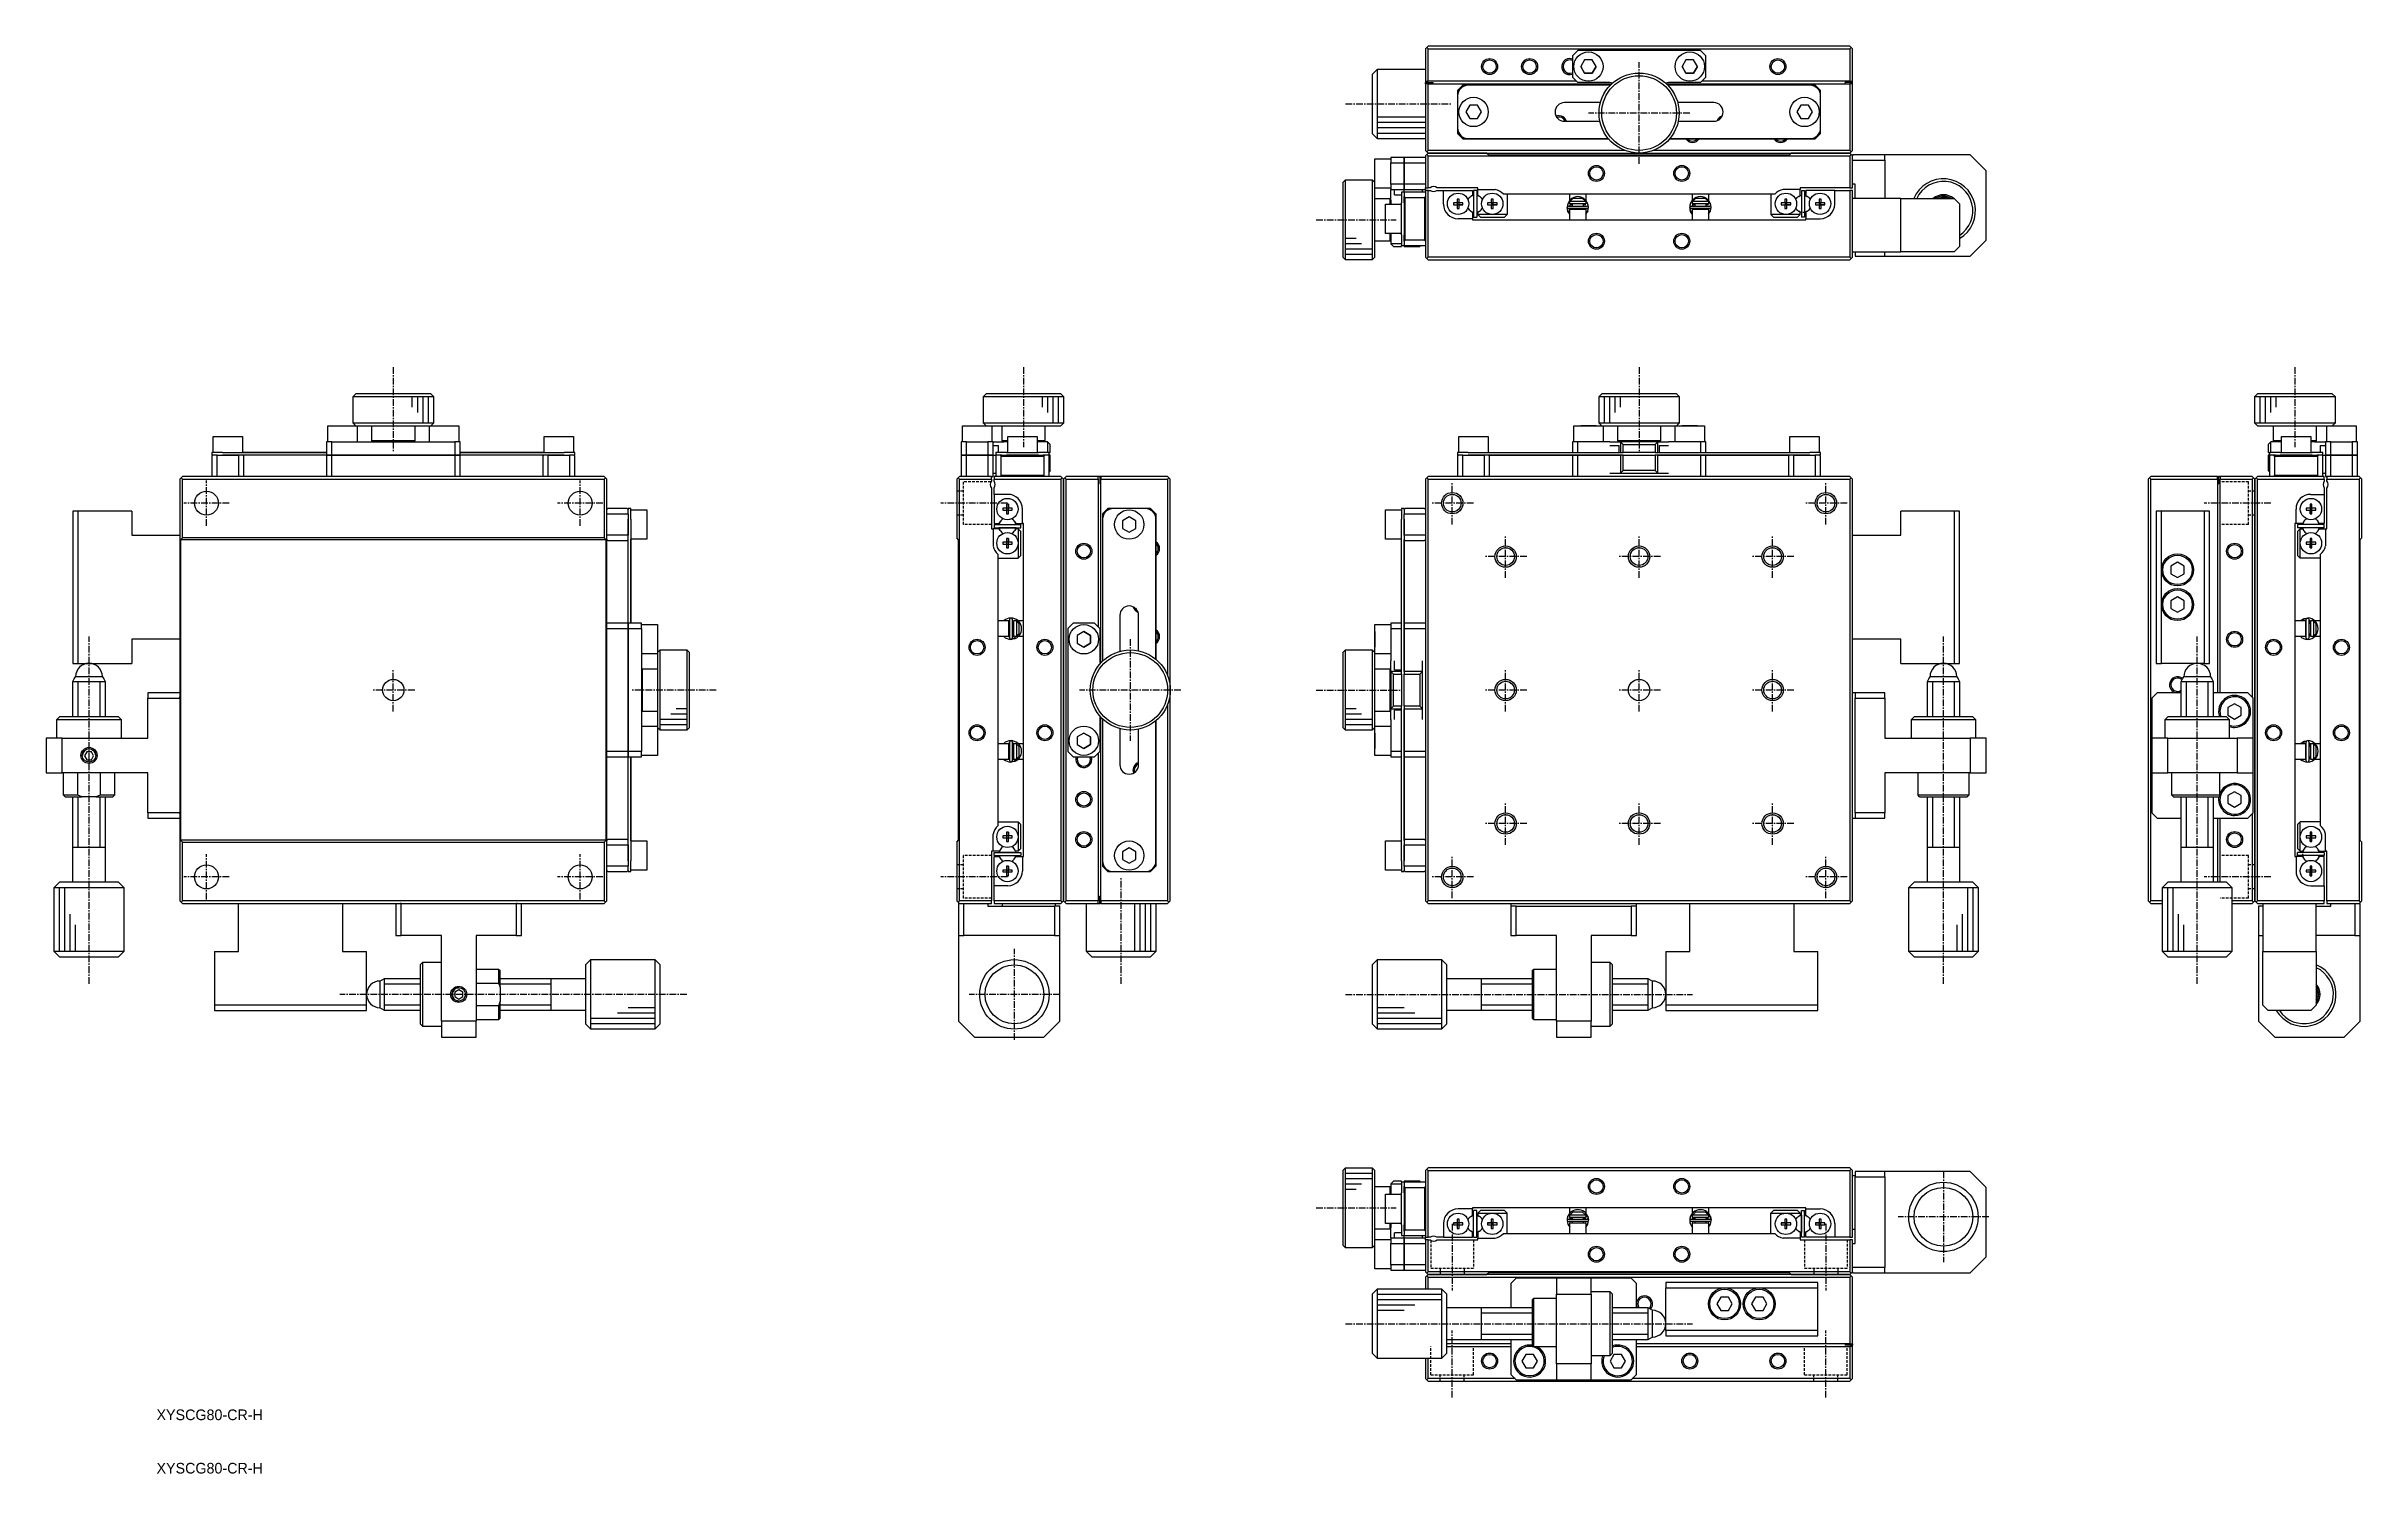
# Model space of a CAD drawing. Extents: x -11 to 423, y 10 to 277.
import ezdxf

# ---------------------------------------------------------------- set-up
doc = ezdxf.new("R2010")
doc.units = 0
doc.linetypes.add('CENTER', pattern=[2, 1.25, -0.25, 0.25, -0.25])
doc.linetypes.add('DASHED', pattern=[0.75, 0.5, -0.25])
doc.layers.get('0').update_dxf_attribs({"linetype": 'CONTINUOUS'})
doc.layers.add('CENTER', color=1, linetype='CENTER')
doc.styles.get("Standard").update_dxf_attribs({"font": 'FGP教科書体NT-M'})

msp = doc.modelspace()

# ---------------------------------------------------------------- texts
at = {"color": 7, "linetype": 'CONTINUOUS'}
for p in [(10, 20), (10, 10)]:
    msp.add_text('XYSCG80-CR-H', height=2, dxfattribs=at).set_placement(p)

# ---------------------------------------------------------------- linework, layer by layer
at = {"color": 7, "linetype": 'CONTINUOUS'}
for p, q in [((247.95, 277.07), (247.7, 276.82)), ((247.7, 276.82), (247.7, 270.82)), ((248.2, 277.32), (247.95, 277.07)), ((247.95, 277.07), (248.2, 276.82)), ((327.2, 277.32), (248.2, 277.32)), ((248.2, 270.82), (248.2, 276.82)), ((248.2, 276.82), (327.2, 276.82)), ((275.2, 275.52), (276.2, 276.52)), ((275.2, 275.52), (275.2, 271.52)), ((299.2, 276.52), (276.2, 276.52)), ((277.48, 274.77), (276.76, 273.52)), ((276.76, 273.52), (277.48, 272.27)), ((277.48, 272.27), (276.76, 273.52)), ((278.92, 274.77), (277.48, 274.77)), ((279.65, 273.52), (278.92, 274.77)), ((278.92, 272.27), (279.65, 273.52)), ((279.65, 273.52), (278.92, 272.27)), ((296.48, 274.77), (295.76, 273.52)), ((295.76, 273.52), (296.48, 272.27)), ((296.48, 272.27), (295.76, 273.52)), ((297.92, 274.77), (296.48, 274.77)), ((298.65, 273.52), (297.92, 274.77)), ((297.92, 272.27), (298.65, 273.52)), ((298.65, 273.52), (297.92, 272.27)), ((299.2, 276.52), (300.2, 275.52)), ((300.2, 271.52), (300.2, 275.52)), ((327.45, 277.07), (327.2, 277.32)), ((327.2, 276.82), (327.45, 277.07)), ((327.2, 276.82), (327.2, 270.82)), ((327.7, 276.82), (327.45, 277.07)), ((327.7, 270.82), (327.7, 276.82)), ((237.7, 272.02), (238.7, 273.02)), ((237.7, 272.02), (237.7, 266.47)), ((238.7, 266.46), (238.7, 273.02)), ((238.7, 273.02), (247.7, 273.02)), ((247.7, 270.82), (248.2, 270.82)), ((247.7, 270.82), (247.7, 270.52)), ((247.7, 270.52), (249.1, 270.52)), ((247.7, 270.32), (247.7, 270.52)), ((247.7, 270.32), (247.7, 257.82)), ((248.2, 270.32), (247.7, 270.32)), ((275.9, 270.82), (248.2, 270.82)), ((248.2, 257.82), (248.2, 270.32)), ((248.2, 270.32), (282.6, 270.32)), ((249.1, 270.32), (249.1, 270.52)), ((253.9, 269.22), (253.7, 269.02)), ((253.7, 269.02), (253.7, 268.02)), ((253.9, 269.22), (254.7, 270.02)), ((253.9, 268.89), (253.9, 269.22)), ((255.7, 270.02), (254.7, 270.02)), ((282.3, 270.02), (255.7, 270.02)), ((276.2, 270.52), (275.2, 271.52)), ((282.2, 270.52), (276.2, 270.52)), ((277.48, 272.27), (278.92, 272.27)), ((278.92, 272.27), (277.48, 272.27)), ((292.8, 270.32), (327.2, 270.32)), ((319.7, 270.02), (293.11, 270.02)), ((299.2, 270.52), (293.2, 270.52)), ((296.48, 272.27), (297.92, 272.27)), ((297.92, 272.27), (296.48, 272.27)), ((300.2, 271.52), (299.2, 270.52)), ((327.2, 270.82), (299.5, 270.82)), ((320.7, 270.02), (319.7, 270.02)), ((320.7, 270.02), (321.5, 269.22)), ((321.5, 269.22), (321.5, 268.89)), ((321.7, 269.02), (321.5, 269.22)), ((321.7, 268.02), (321.7, 269.02)), ((327.7, 270.52), (326.3, 270.52)), ((326.3, 270.32), (326.3, 270.52)), ((327.2, 270.82), (327.7, 270.82)), ((327.2, 270.32), (327.2, 257.82)), ((327.7, 270.32), (327.2, 270.32)), ((327.7, 270.52), (327.7, 270.82)), ((327.7, 270.32), (327.7, 270.52)), ((327.7, 257.82), (327.7, 270.32)), ((237.7, 266.47), (237.7, 261.02)), ((238.7, 260.02), (238.7, 266.46)), ((253.7, 268.02), (253.7, 262.02)), ((255.98, 266.27), (255.26, 265.02)), ((255.26, 265.02), (255.98, 263.77)), ((257.42, 266.27), (255.98, 266.27)), ((258.15, 265.02), (257.42, 266.27)), ((257.42, 263.77), (258.15, 265.02)), ((280.46, 266.77), (273.7, 266.77)), ((280.46, 266.77), (273.7, 266.77)), ((301.7, 266.77), (294.95, 266.77)), ((301.7, 266.77), (294.95, 266.77)), ((317.98, 266.27), (317.26, 265.02)), ((317.26, 265.02), (317.98, 263.77)), ((319.42, 266.27), (317.98, 266.27)), ((320.15, 265.02), (319.42, 266.27)), ((319.42, 263.77), (320.15, 265.02)), ((321.7, 262.02), (321.7, 268.02)), ((238.7, 260.02), (237.7, 261.02)), ((253.7, 262.02), (253.7, 261.02)), ((253.7, 261.02), (253.9, 260.82)), ((253.9, 260.82), (253.7, 261.02)), ((253.9, 260.82), (253.9, 261.15)), ((254.7, 260.02), (253.9, 260.82)), ((253.9, 260.82), (254.7, 260.02)), ((255.98, 263.77), (257.42, 263.77)), ((273.7, 263.27), (280.37, 263.27)), ((295.04, 263.27), (301.7, 263.27)), ((317.98, 263.77), (319.42, 263.77)), ((320.7, 260.02), (321.5, 260.82)), ((321.5, 260.82), (320.7, 260.02)), ((321.5, 261.15), (321.5, 260.82)), ((321.5, 260.82), (321.7, 261.02)), ((321.7, 261.02), (321.5, 260.82)), ((321.7, 261.02), (321.7, 262.02)), ((238.2, 250.77), (238.2, 256.27)), ((238.2, 256.27), (241.2, 256.27)), ((247.7, 260.02), (238.7, 260.02)), ((243.7, 256.52), (241.2, 256.52)), ((241.2, 256.52), (241.2, 255.52)), ((243.7, 255.52), (243.7, 256.52)), ((247.7, 256.52), (243.7, 256.52)), ((243.7, 256.52), (243.7, 255.52)), ((247.7, 257.82), (247.95, 257.57)), ((247.7, 256.82), (247.95, 257.07)), ((247.7, 256.82), (247.7, 250.82)), ((247.95, 257.57), (248.2, 257.82)), ((247.95, 257.57), (248.2, 257.32)), ((247.95, 257.07), (248.2, 257.32)), ((248.2, 256.82), (247.95, 257.07)), ((285.01, 257.82), (248.2, 257.82)), ((248.2, 257.32), (287.7, 257.32)), ((259.2, 257.32), (248.2, 257.32)), ((248.2, 256.82), (327.2, 256.82)), ((248.2, 250.82), (248.2, 256.82)), ((254.7, 260.02), (255.7, 260.02)), ((255.7, 260.02), (254.7, 260.02)), ((255.7, 260.02), (281.94, 260.02)), ((258.7, 260.02), (255.7, 260.02)), ((281.94, 260.02), (258.7, 260.02)), ((259.2, 257.32), (259.55, 256.97)), ((259.55, 256.97), (315.85, 256.97)), ((287.7, 257.32), (327.2, 257.32)), ((327.2, 257.82), (290.4, 257.82)), ((293.47, 260.02), (319.7, 260.02)), ((316.7, 260.02), (293.47, 260.02)), ((315.85, 256.97), (316.2, 257.32)), ((327.2, 257.32), (316.2, 257.32)), ((319.7, 260.02), (316.7, 260.02)), ((320.7, 260.02), (319.7, 260.02)), ((319.7, 260.02), (320.7, 260.02)), ((327.2, 257.82), (327.45, 257.57)), ((327.2, 257.32), (327.45, 257.57)), ((327.2, 257.32), (327.45, 257.07)), ((327.45, 257.07), (327.2, 256.82)), ((327.2, 256.82), (327.2, 250.82)), ((327.45, 257.57), (327.7, 257.82)), ((327.45, 257.07), (327.7, 256.82)), ((333.7, 257.02), (327.7, 257.02)), ((327.7, 257.02), (327.7, 256.82)), ((327.7, 250.82), (327.7, 256.82)), ((327.7, 256.02), (333.7, 256.02)), ((333.7, 256.02), (333.7, 257.02)), ((349.7, 257.02), (333.7, 257.02)), ((333.7, 256.02), (333.7, 248.82)), ((349.7, 257.02), (352.7, 254.02)), ((232.2, 251.82), (232.7, 252.32)), ((232.2, 251.82), (232.2, 237.82)), ((232.7, 237.32), (232.7, 252.32)), ((232.7, 252.32), (237.7, 252.32)), ((237.7, 252.32), (237.7, 237.32)), ((237.7, 252.32), (238.2, 251.82)), ((241.2, 255.52), (243.7, 255.52)), ((241.2, 251.52), (241.2, 255.52)), ((243.7, 255.52), (243.7, 251.52)), ((243.7, 255.52), (247.7, 255.52)), ((243.7, 251.52), (243.7, 255.52)), ((352.7, 241.02), (352.7, 254.02)), ((238.2, 237.82), (238.2, 250.77)), ((238.2, 248.82), (238.2, 250.77)), ((241.2, 250.77), (238.2, 250.77)), ((238.2, 240.82), (238.2, 248.82)), ((238.2, 240.82), (238.2, 248.82)), ((238.2, 248.82), (241, 248.82)), ((240.2, 242.27), (240.2, 247.77)), ((240.2, 247.77), (243.2, 247.77)), ((241, 248.82), (241, 247.77)), ((241, 248.82), (241.2, 248.62)), ((243.7, 251.52), (241.2, 251.52)), ((241.2, 251.52), (241.2, 250.52)), ((241.2, 250.52), (243.7, 250.52)), ((241.2, 248.52), (241.2, 250.52)), ((241.2, 248.52), (241.2, 247.77)), ((241.9, 249.52), (241.9, 250.52)), ((241.9, 249.52), (243.2, 249.52)), ((243.7, 250.02), (243.2, 250.02)), ((243.2, 250.02), (243.2, 248.02)), ((243.2, 242.02), (243.2, 248.02)), ((243.7, 250.52), (243.7, 251.52)), ((247.7, 251.52), (243.7, 251.52)), ((243.7, 251.52), (243.7, 250.52)), ((243.7, 250.52), (247.7, 250.52)), ((243.7, 250.02), (243.7, 250.52)), ((247.7, 250.02), (243.7, 250.02)), ((243.7, 250.02), (243.7, 249.22)), ((243.9, 249.02), (243.7, 249.22)), ((243.7, 249.22), (243.7, 248.89)), ((243.7, 248.89), (243.7, 249.22)), ((243.7, 248.02), (243.7, 248.89)), ((243.7, 248.02), (243.7, 246.32)), ((243.9, 241.02), (243.9, 249.02)), ((243.9, 249.02), (247.5, 249.02)), ((247.1, 250.02), (247.1, 250.52)), ((247.7, 249.22), (247.5, 249.02)), ((247.5, 249.02), (247.5, 241.02)), ((247.7, 250.52), (247.7, 250.82)), ((247.7, 250.82), (248.2, 250.82)), ((247.7, 250.32), (247.7, 237.82)), ((248.2, 250.32), (247.7, 250.32)), ((248.54, 250.82), (248.2, 250.82)), ((248.2, 237.82), (248.2, 250.32)), ((248.2, 250.32), (248.6, 250.32)), ((249.8, 250.32), (251.05, 250.32)), ((257.5, 250.82), (249.86, 250.82)), ((251.05, 247.77), (251.05, 250.32)), ((251.05, 250.32), (256.5, 250.32)), ((252.92, 248), (252.92, 247.64)), ((253.62, 248), (252.92, 248)), ((252.92, 247.64), (253.62, 247.64)), ((252.92, 247.64), (253.62, 247.64)), ((253.62, 248.71), (253.62, 248)), ((253.98, 248.71), (253.62, 248.71)), ((253.63, 247.99), (253.62, 248)), ((253.63, 247.65), (253.62, 247.64)), ((253.62, 247.64), (253.62, 246.93)), ((253.97, 247.99), (253.63, 247.99)), ((253.63, 247.99), (253.63, 247.65)), ((253.63, 247.65), (253.97, 247.65)), ((253.97, 247.99), (253.98, 248)), ((253.97, 247.65), (253.97, 247.99)), ((253.97, 247.65), (253.98, 247.64)), ((253.98, 248), (253.98, 248.71)), ((254.69, 248), (253.98, 248)), ((253.98, 247.64), (254.69, 247.64)), ((253.98, 246.93), (253.98, 247.64)), ((254.69, 247.64), (253.98, 247.64)), ((254.69, 247.64), (254.69, 248)), ((256.5, 249.36), (256.21, 249.2)), ((256.5, 250.32), (256.5, 249.36)), ((256.7, 250.32), (256.7, 245.32)), ((257.3, 250.32), (256.7, 250.32)), ((256.7, 250.32), (256.7, 249.38)), ((256.7, 249.47), (256.7, 249.38)), ((256.7, 249.47), (256.7, 249.38)), ((256.7, 249.47), (256.7, 249.38)), ((256.7, 249.47), (256.7, 249.38)), ((256.7, 249.47), (256.7, 249.38)), ((256.7, 249.47), (256.7, 249.38)), ((256.7, 249.47), (256.7, 249.38)), ((256.7, 249.47), (256.7, 249.38)), ((256.7, 249.47), (256.7, 249.38)), ((256.7, 249.47), (256.7, 249.38)), ((256.7, 249.47), (256.7, 249.38)), ((256.7, 249.47), (256.7, 249.38)), ((256.7, 249.47), (256.7, 249.38)), ((256.7, 249.47), (256.7, 249.38)), ((256.7, 249.47), (256.7, 249.38)), ((256.7, 249.47), (256.7, 249.38)), ((256.7, 249.47), (256.7, 246.17)), ((256.7, 249.47), (256.7, 249.38)), ((256.7, 249.47), (256.7, 249.38)), ((256.7, 249.47), (256.7, 249.38)), ((256.7, 249.47), (256.7, 249.38)), ((256.7, 249.47), (256.7, 249.38)), ((256.7, 249.47), (256.7, 249.38)), ((256.7, 249.47), (256.7, 249.38)), ((256.7, 249.47), (256.7, 249.38)), ((256.7, 249.47), (256.7, 249.38)), ((256.7, 249.47), (256.7, 249.38)), ((256.7, 249.47), (256.7, 249.38)), ((256.7, 249.47), (256.7, 249.38)), ((256.7, 249.47), (256.7, 249.38)), ((256.7, 249.47), (256.7, 249.38)), ((256.7, 249.47), (256.7, 249.38)), ((257.3, 250.32), (257.3, 245.32)), ((257.5, 250.52), (257.5, 250.82)), ((257.5, 250.52), (260.73, 250.52)), ((257.5, 249.36), (257.5, 250.52)), ((257.8, 249.2), (257.5, 249.36)), ((259.32, 248), (259.32, 247.64)), ((260.02, 248), (259.32, 248)), ((259.32, 247.64), (260.02, 247.64)), ((259.32, 247.64), (260.02, 247.64)), ((260.02, 248.71), (260.02, 248)), ((260.38, 248.71), (260.02, 248.71)), ((260.03, 247.99), (260.02, 248)), ((260.03, 247.65), (260.02, 247.64)), ((260.02, 247.64), (260.02, 246.93)), ((260.37, 247.99), (260.03, 247.99)), ((260.03, 247.99), (260.03, 247.65)), ((260.03, 247.65), (260.37, 247.65)), ((260.37, 247.99), (260.38, 248)), ((260.37, 247.65), (260.37, 247.99)), ((260.37, 247.65), (260.38, 247.64)), ((260.38, 248), (260.38, 248.71)), ((261.09, 248), (260.38, 248)), ((260.38, 247.64), (261.09, 247.64)), ((260.38, 246.93), (260.38, 247.64)), ((261.09, 247.64), (260.38, 247.64)), ((261.09, 247.64), (261.09, 248)), ((313.12, 249.62), (262.28, 249.62)), ((263, 249.62), (263, 245.82)), ((274.45, 247.39), (278, 247.39)), ((274.82, 247.82), (274.69, 247.39)), ((274.7, 248.47), (274.7, 249.62)), ((274.7, 248.32), (274.76, 248.32)), ((274.7, 247.82), (274.7, 248.32)), ((277.7, 247.82), (274.7, 247.82)), ((275.2, 247.62), (274.74, 247.62)), ((275.29, 248.82), (274.76, 248.32)), ((274.76, 248.32), (277.65, 248.32)), ((275.2, 247.39), (275.2, 247.82)), ((277.12, 248.82), (275.29, 248.82)), ((277.65, 248.32), (277.12, 248.82)), ((277.2, 247.82), (277.2, 247.39)), ((277.7, 247.62), (277.2, 247.62)), ((277.65, 248.32), (277.7, 248.32)), ((277.7, 249.62), (277.7, 248.51)), ((277.7, 248.51), (277.7, 248.51)), ((277.7, 248.32), (277.7, 247.82)), ((297.41, 247.4), (300.96, 247.4)), ((297.77, 247.82), (297.65, 247.4)), ((297.7, 248.52), (297.7, 249.62)), ((297.7, 248.52), (297.7, 248.52)), ((297.7, 248.32), (297.76, 248.32)), ((297.7, 247.82), (297.7, 248.32)), ((300.7, 247.82), (297.7, 247.82)), ((297.7, 247.62), (297.7, 247.63)), ((297.7, 247.63), (297.7, 247.63)), ((297.7, 247.63), (297.7, 247.63)), ((298.2, 247.62), (297.7, 247.62)), ((298.29, 248.82), (297.76, 248.32)), ((297.76, 248.32), (300.65, 248.32)), ((298.2, 247.4), (298.2, 247.82)), ((300.12, 248.82), (298.29, 248.82)), ((300.65, 248.32), (300.12, 248.82)), ((300.2, 247.82), (300.2, 247.4)), ((300.67, 247.62), (300.2, 247.62)), ((300.65, 248.32), (300.7, 248.32)), ((300.7, 249.62), (300.7, 248.47)), ((300.7, 248.47), (300.7, 248.47)), ((300.7, 248.32), (300.7, 247.82)), ((312.4, 249.62), (312.4, 245.82)), ((314.32, 248), (314.32, 247.64)), ((315.02, 248), (314.32, 248)), ((314.32, 247.64), (315.02, 247.64)), ((314.32, 247.64), (315.02, 247.64)), ((317.9, 250.52), (314.68, 250.52)), ((315.02, 248.71), (315.02, 248)), ((315.38, 248.71), (315.02, 248.71)), ((315.03, 247.99), (315.02, 248)), ((315.03, 247.65), (315.02, 247.64)), ((315.02, 247.64), (315.02, 246.93)), ((315.37, 247.99), (315.03, 247.99)), ((315.03, 247.99), (315.03, 247.65)), ((315.03, 247.65), (315.37, 247.65)), ((315.37, 247.99), (315.38, 248)), ((315.37, 247.65), (315.37, 247.99)), ((315.37, 247.65), (315.38, 247.64)), ((315.38, 248), (315.38, 248.71)), ((316.09, 248), (315.38, 248)), ((315.38, 247.64), (316.09, 247.64)), ((315.38, 246.93), (315.38, 247.64)), ((316.09, 247.64), (315.38, 247.64)), ((316.09, 247.64), (316.09, 248)), ((317.61, 249.2), (317.9, 249.36)), ((317.9, 250.82), (317.9, 250.52)), ((327.2, 250.82), (317.9, 250.82)), ((317.9, 249.36), (317.9, 250.52)), ((318.1, 250.32), (318.1, 245.32)), ((318.1, 250.32), (318.7, 250.32)), ((318.7, 250.32), (318.7, 245.32)), ((318.7, 250.32), (318.7, 249.38)), ((318.7, 249.47), (318.7, 249.38)), ((318.7, 249.47), (318.7, 249.38)), ((318.7, 249.47), (318.7, 249.38)), ((318.7, 249.47), (318.7, 249.38)), ((318.7, 249.47), (318.7, 249.38)), ((318.7, 249.47), (318.7, 249.38)), ((318.7, 249.47), (318.7, 249.38)), ((318.7, 249.47), (318.7, 249.38)), ((318.7, 249.47), (318.7, 249.38)), ((318.7, 249.47), (318.7, 249.38)), ((318.7, 249.47), (318.7, 249.38)), ((318.7, 249.47), (318.7, 249.38)), ((318.7, 249.47), (318.7, 249.38)), ((318.7, 249.47), (318.7, 249.38)), ((318.7, 249.47), (318.7, 249.38)), ((318.7, 249.47), (318.7, 249.38)), ((318.7, 249.47), (318.7, 246.17)), ((318.7, 249.47), (318.7, 249.38)), ((318.7, 249.47), (318.7, 249.38)), ((318.7, 249.47), (318.7, 249.38)), ((318.7, 249.47), (318.7, 249.38)), ((318.7, 249.47), (318.7, 249.38)), ((318.7, 249.47), (318.7, 249.38)), ((318.7, 249.47), (318.7, 249.38)), ((318.7, 249.47), (318.7, 249.38)), ((318.7, 249.47), (318.7, 249.38)), ((318.7, 249.47), (318.7, 249.38)), ((318.7, 249.47), (318.7, 249.38)), ((318.7, 249.47), (318.7, 249.38)), ((318.7, 249.47), (318.7, 249.38)), ((318.7, 249.47), (318.7, 249.38)), ((318.7, 249.47), (318.7, 249.38)), ((318.9, 250.32), (318.9, 249.36)), ((324.35, 250.32), (318.9, 250.32)), ((318.9, 249.36), (319.2, 249.2)), ((320.72, 248), (320.72, 247.64)), ((321.42, 248), (320.72, 248)), ((320.72, 247.64), (321.42, 247.64)), ((320.72, 247.64), (321.42, 247.64)), ((321.42, 248.71), (321.42, 248)), ((321.78, 248.71), (321.42, 248.71)), ((321.43, 247.99), (321.42, 248)), ((321.43, 247.65), (321.42, 247.64)), ((321.42, 247.64), (321.42, 246.93)), ((321.77, 247.99), (321.43, 247.99)), ((321.43, 247.99), (321.43, 247.65)), ((321.43, 247.65), (321.77, 247.65)), ((321.77, 247.99), (321.78, 248)), ((321.77, 247.65), (321.77, 247.99)), ((321.77, 247.65), (321.78, 247.64)), ((321.78, 248), (321.78, 248.71)), ((322.49, 248), (321.78, 248)), ((321.78, 247.64), (322.49, 247.64)), ((321.78, 246.93), (321.78, 247.64)), ((322.49, 247.64), (321.78, 247.64)), ((322.49, 247.64), (322.49, 248)), ((324.35, 247.77), (324.35, 250.32)), ((324.35, 250.32), (327.2, 250.32)), ((327.2, 250.82), (327.7, 250.82)), ((327.2, 250.32), (327.2, 237.82)), ((327.7, 250.32), (327.2, 250.32)), ((328.2, 251.52), (327.7, 251.52)), ((327.7, 237.82), (327.7, 250.32)), ((336.7, 248.82), (327.7, 248.82)), ((328.2, 248.82), (328.2, 251.52)), ((336.7, 248.82), (346.7, 248.82)), ((336.7, 238.82), (336.7, 248.82)), ((346.7, 248.82), (347.7, 247.82)), ((347.7, 247.82), (347.7, 239.82)), ((243.7, 246.32), (243.7, 242.02)), ((253.62, 246.93), (253.98, 246.93)), ((256.5, 245.02), (253.8, 245.02)), ((256.21, 246.45), (256.5, 246.28)), ((256.5, 246.28), (256.5, 245.02)), ((256.5, 245.02), (256.5, 244.82)), ((256.5, 244.82), (318.9, 244.82)), ((256.7, 246.26), (256.7, 246.17)), ((256.7, 246.26), (256.7, 246.17)), ((256.7, 246.26), (256.7, 246.17)), ((256.7, 246.26), (256.7, 246.17)), ((256.7, 246.26), (256.7, 246.17)), ((256.7, 246.26), (256.7, 246.17)), ((256.7, 246.26), (256.7, 246.17)), ((256.7, 246.26), (256.7, 246.17)), ((256.7, 246.26), (256.7, 245.32)), ((256.7, 246.26), (256.7, 246.17)), ((256.7, 246.26), (256.7, 246.17)), ((256.7, 246.26), (256.7, 246.17)), ((256.7, 246.26), (256.7, 246.17)), ((256.7, 246.26), (256.7, 246.17)), ((256.7, 246.26), (256.7, 246.17)), ((256.7, 246.26), (256.7, 246.17)), ((256.7, 245.32), (257.3, 245.32)), ((257.5, 246.28), (257.8, 246.45)), ((257.5, 245.82), (257.5, 246.28)), ((260.2, 245.82), (257.5, 245.82)), ((257.5, 245.82), (258, 245.32)), ((258, 245.32), (262.5, 245.32)), ((260.02, 246.93), (260.38, 246.93)), ((263, 245.82), (260.2, 245.82)), ((262.5, 245.32), (263, 245.82)), ((274.38, 246.39), (274.22, 247.14)), ((274.32, 246.74), (274.33, 246.78)), ((274.32, 246.71), (274.32, 246.74)), ((274.32, 246.67), (274.32, 246.71)), ((274.32, 246.64), (274.32, 246.67)), ((274.32, 246.6), (274.32, 246.64)), ((274.33, 246.56), (274.32, 246.6)), ((274.33, 246.78), (274.34, 246.81)), ((274.34, 246.53), (274.33, 246.56)), ((274.34, 246.85), (274.35, 246.88)), ((274.34, 246.81), (274.34, 246.85)), ((274.34, 246.49), (274.34, 246.53)), ((274.35, 246.46), (274.34, 246.49)), ((274.35, 246.88), (274.36, 246.92)), ((274.36, 246.43), (274.35, 246.46)), ((274.36, 246.92), (274.38, 246.95)), ((274.38, 246.39), (274.36, 246.43)), ((274.38, 246.95), (274.38, 246.95)), ((274.38, 246.39), (274.7, 246.49)), ((274.38, 246.4), (274.38, 246.39)), ((274.38, 246.39), (274.38, 246.39)), ((274.38, 246.39), (274.38, 246.39)), ((274.38, 246.39), (274.39, 246.39)), ((274.4, 246.35), (274.38, 246.39)), ((274.7, 245.87), (274.38, 246.39)), ((274.39, 246.39), (274.39, 246.39)), ((274.39, 246.39), (274.4, 246.39)), ((274.4, 246.39), (274.41, 246.39)), ((274.41, 246.39), (274.42, 246.39)), ((274.42, 246.39), (274.43, 246.4)), ((274.43, 246.4), (274.44, 246.4)), ((274.44, 246.4), (274.45, 246.4)), ((278, 246.94), (274.45, 246.94)), ((274.45, 246.4), (274.46, 246.41)), ((274.46, 246.41), (274.47, 246.41)), ((274.47, 246.41), (274.49, 246.41)), ((274.49, 246.41), (274.5, 246.42)), ((274.5, 246.42), (274.52, 246.42)), ((274.52, 246.42), (274.53, 246.43)), ((274.53, 246.43), (274.55, 246.44)), ((274.55, 246.44), (274.57, 246.44)), ((274.57, 246.44), (274.58, 246.45)), ((274.58, 246.45), (274.6, 246.46)), ((274.6, 246.46), (274.61, 246.46)), ((274.61, 246.46), (274.63, 246.47)), ((274.63, 246.47), (274.65, 246.48)), ((274.65, 246.48), (274.66, 246.48)), ((274.66, 246.48), (274.68, 246.49)), ((274.68, 246.49), (274.69, 246.5)), ((274.69, 246.5), (274.7, 246.5)), ((274.7, 246.82), (277.7, 246.82)), ((274.7, 244.82), (274.7, 246.82)), ((275.05, 246.94), (274.82, 246.82)), ((275.2, 246.82), (275.2, 246.94)), ((277.2, 246.94), (277.2, 246.82)), ((277.63, 246.82), (277.4, 246.94)), ((277.7, 246.82), (277.7, 244.82)), ((277.7, 246.71), (277.73, 246.82)), ((277.73, 246.82), (277.76, 246.94)), ((278.07, 246.39), (278.05, 246.36)), ((278.08, 246.44), (278.07, 246.39)), ((278.07, 246.4), (278.07, 246.4)), ((278.07, 246.4), (278.07, 246.4)), ((278.07, 246.39), (278.07, 246.4)), ((278.09, 246.44), (278.08, 246.44)), ((278.09, 246.45), (278.09, 246.45)), ((278.09, 246.45), (278.09, 246.45)), ((278.09, 246.45), (278.09, 246.45)), ((278.09, 246.45), (278.09, 246.45)), ((278.09, 246.45), (278.09, 246.45)), ((278.09, 246.45), (278.09, 246.44)), ((278.09, 246.44), (278.09, 246.44)), ((297.36, 246.36), (297.19, 247.15)), ((297.28, 246.72), (297.29, 246.75)), ((297.28, 246.68), (297.28, 246.72)), ((297.28, 246.64), (297.28, 246.68)), ((297.29, 246.61), (297.28, 246.64)), ((297.29, 246.79), (297.3, 246.82)), ((297.29, 246.75), (297.29, 246.79)), ((297.29, 246.57), (297.29, 246.61)), ((297.3, 246.54), (297.29, 246.57)), ((297.3, 246.82), (297.31, 246.86)), ((297.31, 246.5), (297.3, 246.54)), ((297.31, 246.86), (297.32, 246.89)), ((297.32, 246.47), (297.31, 246.5)), ((297.32, 246.89), (297.33, 246.93)), ((297.33, 246.43), (297.32, 246.47)), ((297.33, 246.93), (297.34, 246.96)), ((297.34, 246.4), (297.33, 246.43)), ((297.34, 246.96), (297.34, 246.96)), ((297.34, 246.39), (297.7, 246.52)), ((297.34, 246.4), (297.34, 246.4)), ((297.34, 246.4), (297.34, 246.4)), ((297.34, 246.4), (297.35, 246.4)), ((297.7, 245.83), (297.34, 246.4)), ((297.35, 246.4), (297.35, 246.4)), ((297.35, 246.4), (297.36, 246.4)), ((297.36, 246.4), (297.37, 246.4)), ((297.37, 246.4), (297.38, 246.4)), ((297.38, 246.4), (297.39, 246.4)), ((297.39, 246.4), (297.4, 246.41)), ((297.4, 246.41), (297.41, 246.41)), ((300.96, 246.95), (297.41, 246.95)), ((297.41, 246.41), (297.43, 246.42)), ((297.43, 246.42), (297.44, 246.42)), ((297.44, 246.42), (297.46, 246.43)), ((297.46, 246.43), (297.47, 246.43)), ((297.47, 246.43), (297.49, 246.44)), ((297.49, 246.44), (297.51, 246.44)), ((297.51, 246.44), (297.53, 246.45)), ((297.53, 246.45), (297.54, 246.46)), ((297.54, 246.46), (297.56, 246.47)), ((297.56, 246.47), (297.58, 246.47)), ((297.58, 246.47), (297.6, 246.48)), ((297.6, 246.48), (297.61, 246.49)), ((297.61, 246.49), (297.63, 246.5)), ((297.63, 246.5), (297.65, 246.5)), ((297.65, 246.5), (297.66, 246.51)), ((297.66, 246.51), (297.68, 246.52)), ((297.68, 246.52), (297.69, 246.53)), ((297.69, 246.53), (297.7, 246.53)), ((297.7, 246.82), (300.7, 246.82)), ((297.7, 244.82), (297.7, 246.82)), ((298.01, 246.95), (297.77, 246.82)), ((298.2, 246.82), (298.2, 246.95)), ((300.2, 246.95), (300.2, 246.82)), ((300.59, 246.82), (300.36, 246.95)), ((300.69, 246.82), (300.72, 246.95)), ((300.7, 246.82), (300.7, 244.82)), ((301.03, 246.4), (301.01, 246.37)), ((301.05, 246.45), (301.03, 246.4)), ((301.03, 246.41), (301.03, 246.4)), ((301.03, 246.4), (301.03, 246.4)), ((301.03, 246.4), (301.03, 246.4)), ((301.05, 246.46), (301.05, 246.46)), ((301.05, 246.46), (301.05, 246.46)), ((301.05, 246.46), (301.05, 246.46)), ((301.05, 246.46), (301.05, 246.46)), ((301.05, 246.46), (301.05, 246.45)), ((301.05, 246.45), (301.05, 246.45)), ((301.05, 246.45), (301.05, 246.45)), ((301.05, 246.45), (301.05, 246.45)), ((315.2, 245.82), (312.4, 245.82)), ((312.4, 245.82), (312.9, 245.32)), ((312.9, 245.32), (317.4, 245.32)), ((315.02, 246.93), (315.38, 246.93)), ((317.9, 245.82), (315.2, 245.82)), ((317.4, 245.32), (317.9, 245.82)), ((317.9, 246.28), (317.61, 246.45)), ((317.9, 245.82), (317.9, 246.28)), ((318.7, 245.32), (318.1, 245.32)), ((318.7, 246.26), (318.7, 246.17)), ((318.7, 246.26), (318.7, 246.17)), ((318.7, 246.26), (318.7, 246.17)), ((318.7, 246.26), (318.7, 246.17)), ((318.7, 246.26), (318.7, 246.17)), ((318.7, 246.26), (318.7, 246.17)), ((318.7, 246.26), (318.7, 246.17)), ((318.7, 246.26), (318.7, 245.32)), ((318.7, 246.26), (318.7, 246.17)), ((318.7, 246.26), (318.7, 246.17)), ((318.7, 246.26), (318.7, 246.17)), ((318.7, 246.26), (318.7, 246.17)), ((318.7, 246.26), (318.7, 246.17)), ((318.7, 246.26), (318.7, 246.17)), ((318.7, 246.26), (318.7, 246.17)), ((319.2, 246.45), (318.9, 246.28)), ((318.9, 246.28), (318.9, 245.02)), ((318.9, 245.02), (321.6, 245.02)), ((318.9, 244.82), (318.9, 245.02)), ((321.42, 246.93), (321.78, 246.93)), ((238.2, 237.82), (238.2, 240.82)), ((241, 240.82), (238.2, 240.82)), ((243.2, 242.27), (240.2, 242.27)), ((241, 242.27), (241, 240.82)), ((241.2, 241.02), (241, 240.82)), ((241.2, 242.27), (241.2, 240.32)), ((243.2, 240.32), (241.2, 240.32)), ((241.2, 240.32), (241.7, 239.82)), ((241.7, 239.82), (243.2, 239.82)), ((243.2, 242.02), (243.2, 240.02)), ((243.2, 239.82), (243.2, 240.02)), ((243.2, 240.02), (243.7, 240.02)), ((243.7, 241.15), (243.7, 242.02)), ((243.7, 241.15), (243.7, 240.82)), ((243.7, 240.82), (243.7, 241.15)), ((243.7, 240.82), (243.9, 241.02)), ((243.7, 240.82), (243.7, 240.02)), ((243.7, 240.02), (247.7, 240.02)), ((243.7, 240.02), (243.7, 239.82)), ((243.7, 239.82), (246.6, 239.82)), ((247.5, 241.02), (243.9, 241.02)), ((246.6, 239.82), (246.8, 240.02)), ((247.5, 241.02), (247.7, 240.82)), ((327.7, 238.82), (336.7, 238.82)), ((328.2, 238.82), (328.2, 238.02)), ((333.7, 238.02), (333.7, 238.82)), ((346.7, 238.82), (336.7, 238.82)), ((347.7, 239.82), (346.7, 238.82)), ((352.7, 241.02), (349.7, 238.02)), ((232.2, 237.82), (232.2, 237.82)), ((232.7, 237.32), (232.2, 237.82)), ((232.7, 237.32), (232.7, 237.32)), ((237.7, 237.32), (232.7, 237.32)), ((238.2, 237.82), (237.7, 237.32)), ((247.7, 237.82), (247.95, 237.57)), ((247.95, 237.57), (248.2, 237.82)), ((248.2, 237.32), (247.95, 237.57)), ((327.2, 237.82), (248.2, 237.82)), ((248.2, 237.32), (327.2, 237.32)), ((327.2, 237.82), (327.45, 237.57)), ((327.2, 237.32), (327.45, 237.57)), ((327.45, 237.57), (327.7, 237.82)), ((328.2, 238.02), (333.7, 238.02)), ((333.7, 238.02), (349.7, 238.02)), ((46.85, 211.75), (47.35, 212.25)), ((46.85, 211.75), (61.85, 211.75)), ((46.85, 206.75), (46.85, 211.75)), ((61.35, 212.25), (47.35, 212.25)), ((61.35, 212.25), (61.85, 211.75)), ((61.85, 211.75), (61.85, 206.75)), ((164.89, 211.75), (165.39, 212.25)), ((164.89, 211.75), (179.89, 211.75)), ((164.89, 206.75), (164.89, 211.75)), ((179.39, 212.25), (165.39, 212.25)), ((179.39, 212.25), (165.39, 212.25)), ((179.39, 212.25), (179.39, 212.25)), ((179.39, 212.25), (179.89, 211.75)), ((179.89, 211.75), (179.89, 206.75)), ((280.2, 211.75), (280.7, 212.25)), ((280.2, 211.75), (287.78, 211.75)), ((280.2, 206.75), (280.2, 211.75)), ((287.78, 212.25), (280.7, 212.25)), ((294.7, 212.25), (287.78, 212.25)), ((287.78, 211.75), (295.2, 211.75)), ((294.7, 212.25), (295.2, 211.75)), ((295.2, 211.75), (295.2, 206.75)), ((403.05, 211.75), (403.55, 212.25)), ((403.05, 211.75), (403.05, 211.75)), ((403.05, 211.75), (418.05, 211.75)), ((403.05, 206.75), (403.05, 211.75)), ((417.55, 212.25), (403.55, 212.25)), ((403.55, 212.25), (403.55, 212.25)), ((417.55, 212.25), (418.05, 211.75)), ((418.05, 211.75), (418.05, 206.75)), ((20.6, 204.25), (23.35, 204.25)), ((20.6, 201.25), (20.6, 204.25)), ((23.35, 204.25), (26.1, 204.25)), ((26.1, 204.25), (26.1, 201.25)), ((42.1, 206.25), (44.85, 206.25)), ((42.1, 203.25), (42.1, 206.25)), ((44.85, 206.25), (47.6, 206.25)), ((54.43, 206.75), (46.85, 206.75)), ((47.35, 206.25), (46.85, 206.75)), ((47.6, 206.25), (54.43, 206.25)), ((47.6, 206.25), (47.6, 203.25)), ((50.35, 203.45), (50.35, 206.25)), ((61.85, 206.75), (54.43, 206.75)), ((54.43, 206.25), (61.1, 206.25)), ((58.35, 206.25), (58.35, 203.45)), ((61.1, 206.25), (63.85, 206.25)), ((61.1, 203.25), (61.1, 206.25)), ((61.85, 206.75), (61.35, 206.25)), ((63.85, 206.25), (66.6, 206.25)), ((66.6, 206.25), (66.6, 203.25)), ((82.6, 204.25), (85.35, 204.25)), ((82.6, 201.25), (82.6, 204.25)), ((85.35, 204.25), (88.1, 204.25)), ((88.1, 204.25), (88.1, 201.25)), ((160.94, 206.25), (166.44, 206.25)), ((160.94, 203.25), (160.94, 206.25)), ((179.89, 206.75), (164.89, 206.75)), ((164.89, 206.75), (164.89, 206.75)), ((165.39, 206.25), (164.89, 206.75)), ((166.44, 206.25), (179.39, 206.25)), ((166.44, 206.25), (166.44, 203.25)), ((168.39, 203.45), (168.39, 206.25)), ((169.44, 204.25), (174.94, 204.25)), ((169.44, 201.25), (169.44, 204.25)), ((174.94, 204.25), (174.94, 201.25)), ((176.39, 206.25), (176.39, 203.45)), ((179.89, 206.75), (179.39, 206.25)), ((253.95, 204.25), (259.45, 204.25)), ((253.95, 201.25), (253.95, 204.25)), ((259.45, 204.25), (259.45, 201.25)), ((275.45, 206.25), (280.7, 206.25)), ((275.45, 206.25), (278.2, 206.25)), ((275.45, 203.25), (275.45, 206.25)), ((276.76, 206.25), (277.48, 206.25)), ((277.48, 206.25), (276.76, 206.25)), ((277.48, 206.25), (278.92, 206.25)), ((278.92, 206.25), (277.48, 206.25)), ((278.2, 206.25), (280.7, 206.25)), ((278.92, 206.25), (279.65, 206.25)), ((279.65, 206.25), (278.92, 206.25)), ((295.2, 206.75), (280.2, 206.75)), ((280.7, 206.25), (280.2, 206.75)), ((280.7, 206.25), (294.7, 206.25)), ((280.95, 206.25), (280.95, 203.25)), ((283.7, 203.45), (283.7, 206.25)), ((291.7, 206.25), (291.7, 203.45)), ((294.45, 203.25), (294.45, 206.25)), ((295.2, 206.75), (294.7, 206.25)), ((294.7, 206.25), (299.95, 206.25)), ((294.7, 206.25), (297.2, 206.25)), ((295.76, 206.25), (296.48, 206.25)), ((296.48, 206.25), (295.76, 206.25)), ((296.48, 206.25), (297.92, 206.25)), ((297.92, 206.25), (296.48, 206.25)), ((297.2, 206.25), (299.95, 206.25)), ((297.92, 206.25), (298.65, 206.25)), ((298.65, 206.25), (297.92, 206.25)), ((299.95, 206.25), (299.95, 203.25)), ((315.95, 204.25), (321.45, 204.25)), ((315.95, 201.25), (315.95, 204.25)), ((321.45, 204.25), (321.45, 201.25)), ((418.05, 206.75), (403.05, 206.75)), ((403.55, 206.25), (403.05, 206.75)), ((403.55, 206.25), (416.5, 206.25)), ((403.55, 206.25), (406.55, 206.25)), ((406.55, 206.25), (414.55, 206.25)), ((406.55, 206.25), (414.55, 206.25)), ((406.55, 203.45), (406.55, 206.25)), ((408, 204.25), (413.5, 204.25)), ((408, 201.25), (408, 204.25)), ((413.5, 204.25), (413.5, 201.25)), ((414.55, 206.25), (416.5, 206.25)), ((414.55, 206.25), (414.55, 203.45)), ((416.5, 206.25), (422, 206.25)), ((416.5, 203.25), (416.5, 206.25)), ((418.05, 206.75), (417.55, 206.25)), ((422, 206.25), (422, 203.25)), ((20.6, 201.25), (20.35, 201.25)), ((22.35, 201.25), (20.35, 201.25)), ((20.35, 201.25), (20.35, 200.75)), ((20.35, 200.55), (20.55, 200.75)), ((20.55, 200.75), (20.35, 200.55)), ((20.35, 200.75), (20.55, 200.75)), ((20.35, 200.55), (20.35, 196.95)), ((21.35, 200.75), (20.55, 200.75)), ((21.35, 196.75), (21.35, 200.75)), ((21.35, 200.75), (22.35, 200.75)), ((22.35, 201.25), (41.85, 201.25)), ((22.35, 200.75), (25.35, 200.75)), ((25.35, 200.75), (22.35, 200.75)), ((25.35, 200.75), (25.35, 196.75)), ((41.85, 200.75), (25.35, 200.75)), ((41.85, 201.25), (26.1, 201.25)), ((26.15, 200.75), (26.35, 200.55)), ((26.35, 200.55), (26.15, 200.75)), ((26.35, 196.95), (26.35, 200.55)), ((38.6, 201.25), (40.35, 201.25)), ((38.6, 201.25), (40.35, 201.25)), ((41.85, 201.25), (40.35, 201.25)), ((40.35, 201.25), (41.85, 201.25)), ((41.85, 203.25), (41.85, 200.75)), ((42.85, 203.25), (41.85, 203.25)), ((41.85, 200.75), (42.85, 200.75)), ((41.85, 200.75), (41.85, 196.75)), ((42.85, 200.75), (41.85, 200.75)), ((42.85, 200.75), (42.85, 203.25)), ((42.85, 203.25), (53.1, 203.25)), ((65.85, 200.75), (42.85, 200.75)), ((42.85, 196.75), (42.85, 200.75)), ((42.85, 200.75), (65.85, 200.75)), ((54.4, 203.45), (50.35, 203.45)), ((50.55, 203.25), (50.35, 203.45)), ((53.1, 203.25), (55.6, 203.25)), ((58.35, 203.45), (54.4, 203.45)), ((55.6, 203.25), (65.85, 203.25)), ((58.35, 203.45), (58.15, 203.25)), ((65.85, 203.25), (65.85, 200.75)), ((66.85, 203.25), (65.85, 203.25)), ((65.85, 200.75), (66.85, 200.75)), ((65.85, 200.75), (65.85, 196.75)), ((66.85, 200.75), (65.85, 200.75)), ((66.85, 200.75), (66.85, 203.25)), ((68.35, 201.25), (66.85, 201.25)), ((66.85, 201.25), (68.35, 201.25)), ((82.6, 201.25), (66.85, 201.25)), ((66.85, 201.25), (86.35, 201.25)), ((83.35, 200.75), (66.85, 200.75)), ((66.85, 196.75), (66.85, 200.75)), ((68.35, 201.25), (70.1, 201.25)), ((68.35, 201.25), (70.1, 201.25)), ((82.35, 200.55), (82.55, 200.75)), ((82.55, 200.75), (82.35, 200.55)), ((82.35, 200.55), (82.35, 196.95)), ((83.35, 200.75), (86.35, 200.75)), ((83.35, 196.75), (83.35, 200.75)), ((86.35, 200.75), (83.35, 200.75)), ((88.35, 201.25), (86.35, 201.25)), ((86.35, 200.75), (87.35, 200.75)), ((88.15, 200.75), (87.35, 200.75)), ((87.35, 200.75), (87.35, 196.75)), ((88.35, 201.25), (88.1, 201.25)), ((88.15, 200.75), (88.35, 200.55)), ((88.35, 200.55), (88.15, 200.75)), ((88.15, 200.75), (88.35, 200.75)), ((88.35, 200.75), (88.35, 201.25)), ((88.35, 196.95), (88.35, 200.55)), ((161.69, 203.25), (160.69, 203.25)), ((160.69, 203.25), (160.69, 200.75)), ((160.69, 200.75), (161.69, 200.75)), ((161.69, 200.75), (160.69, 200.75)), ((160.69, 200.75), (160.69, 196.75)), ((161.69, 200.75), (161.69, 203.25)), ((161.69, 203.25), (165.69, 203.25)), ((165.69, 200.75), (161.69, 200.75)), ((161.69, 196.75), (161.69, 200.75)), ((161.69, 200.75), (165.69, 200.75)), ((165.69, 203.25), (165.69, 200.75)), ((166.69, 203.25), (165.69, 203.25)), ((165.69, 200.75), (166.69, 200.75)), ((165.69, 200.75), (165.69, 196.75)), ((166.69, 200.75), (165.69, 200.75)), ((166.69, 200.75), (166.69, 203.25)), ((166.69, 203.25), (168.69, 203.25)), ((166.69, 202.55), (167.69, 202.55)), ((166.69, 196.75), (166.69, 200.75)), ((166.69, 200.75), (167.19, 200.75)), ((167.19, 201.25), (167.19, 200.75)), ((169.19, 201.25), (167.19, 201.25)), ((167.99, 200.75), (167.19, 200.75)), ((167.19, 200.75), (167.19, 196.75)), ((167.69, 201.25), (167.69, 202.55)), ((168.32, 200.75), (167.99, 200.75)), ((167.99, 200.75), (168.19, 200.55)), ((167.99, 200.75), (168.32, 200.75)), ((168.19, 200.55), (176.19, 200.55)), ((168.19, 196.95), (168.19, 200.55)), ((168.32, 200.75), (169.19, 200.75)), ((169.44, 203.45), (168.39, 203.45)), ((168.59, 203.25), (168.39, 203.45)), ((169.44, 203.25), (168.69, 203.25)), ((169.19, 201.25), (175.19, 201.25)), ((170.89, 200.75), (169.19, 200.75)), ((175.19, 200.75), (170.89, 200.75)), ((176.39, 203.45), (174.94, 203.45)), ((176.89, 203.25), (174.94, 203.25)), ((177.19, 201.25), (175.19, 201.25)), ((175.19, 200.75), (176.06, 200.75)), ((176.39, 200.75), (176.06, 200.75)), ((176.06, 200.75), (176.39, 200.75)), ((176.39, 203.45), (176.19, 203.25)), ((176.19, 200.55), (176.39, 200.75)), ((176.19, 200.55), (176.19, 196.95)), ((177.19, 200.75), (176.39, 200.75)), ((176.89, 203.25), (177.39, 202.75)), ((176.89, 203.25), (176.89, 201.25)), ((177.19, 201.25), (177.39, 201.25)), ((177.19, 200.75), (177.19, 201.25)), ((177.19, 196.75), (177.19, 200.75)), ((177.39, 200.75), (177.19, 200.75)), ((177.39, 201.25), (177.39, 202.75)), ((177.39, 197.85), (177.39, 200.75)), ((253.7, 201.25), (253.7, 200.75)), ((255.7, 201.25), (253.7, 201.25)), ((253.7, 200.55), (253.9, 200.75)), ((253.7, 200.75), (253.9, 200.75)), ((253.7, 200.75), (253.9, 200.75)), ((253.7, 200.55), (253.7, 196.95)), ((254.7, 200.75), (253.9, 200.75)), ((254.7, 200.75), (255.7, 200.75)), ((254.7, 196.75), (254.7, 200.75)), ((254.7, 200.75), (255.7, 200.75)), ((255.7, 201.25), (284.5, 201.25)), ((255.7, 200.75), (258.7, 200.75)), ((258.7, 200.75), (255.7, 200.75)), ((258.7, 200.75), (258.7, 196.75)), ((284.5, 200.75), (258.7, 200.75)), ((259.5, 200.75), (259.7, 200.55)), ((259.5, 200.75), (283.53, 200.75)), ((259.7, 196.95), (259.7, 200.55)), ((271.95, 200.75), (273.7, 200.75)), ((271.95, 200.75), (273.7, 200.75)), ((273.7, 200.75), (284.2, 200.75)), ((284.2, 200.75), (273.7, 200.75)), ((275.2, 203.25), (275.2, 201.25)), ((276.2, 203.25), (275.2, 203.25)), ((275.2, 200.75), (275.2, 196.75)), ((276.2, 201.25), (276.2, 203.25)), ((282.2, 203.25), (276.2, 203.25)), ((276.2, 196.75), (276.2, 200.75)), ((282.2, 203.25), (283.9, 203.25)), ((282.2, 202.55), (283.94, 202.55)), ((291.7, 203.45), (283.7, 203.45)), ((283.9, 203.25), (283.7, 203.45)), ((283.9, 203.25), (284.2, 203.25)), ((283.94, 201.25), (283.94, 202.55)), ((284.2, 203.25), (284.7, 202.75)), ((284.2, 203.25), (284.2, 201.25)), ((286.45, 203.25), (284.2, 203.25)), ((284.2, 200.75), (284.2, 197.35)), ((284.5, 201.25), (284.7, 201.25)), ((284.7, 200.75), (284.5, 200.75)), ((284.7, 202.75), (290.7, 202.75)), ((284.7, 201.25), (284.7, 202.75)), ((290.7, 201.25), (284.7, 201.25)), ((284.7, 197.85), (284.7, 200.75)), ((284.7, 200.75), (290.7, 200.75)), ((288.95, 203.25), (286.45, 203.25)), ((291.2, 203.25), (288.95, 203.25)), ((291.2, 203.25), (290.7, 202.75)), ((290.7, 202.75), (290.7, 201.25)), ((290.7, 201.25), (290.9, 201.25)), ((290.7, 200.75), (290.7, 197.85)), ((290.9, 200.75), (290.7, 200.75)), ((290.9, 201.25), (319.7, 201.25)), ((316.7, 200.75), (290.9, 200.75)), ((291.2, 203.25), (291.5, 203.25)), ((291.2, 201.25), (291.2, 203.25)), ((291.2, 200.75), (301.7, 200.75)), ((301.7, 200.75), (291.2, 200.75)), ((291.2, 197.35), (291.2, 200.75)), ((291.47, 202.55), (291.47, 201.25)), ((291.47, 202.55), (293.2, 202.55)), ((291.7, 203.45), (291.5, 203.25)), ((291.5, 203.25), (293.2, 203.25)), ((291.88, 200.75), (315.9, 200.75)), ((299.2, 203.25), (293.2, 203.25)), ((299.2, 203.25), (299.2, 201.25)), ((300.2, 203.25), (299.2, 203.25)), ((299.2, 200.75), (299.2, 196.75)), ((300.2, 201.25), (300.2, 203.25)), ((300.2, 196.75), (300.2, 200.75)), ((301.7, 200.75), (303.45, 200.75)), ((301.7, 200.75), (303.45, 200.75)), ((315.7, 200.55), (315.9, 200.75)), ((315.7, 200.55), (315.7, 196.95)), ((316.7, 200.75), (319.7, 200.75)), ((316.7, 196.75), (316.7, 200.75)), ((319.7, 200.75), (316.7, 200.75)), ((321.7, 201.25), (319.7, 201.25)), ((319.7, 200.75), (320.7, 200.75)), ((319.7, 200.75), (320.7, 200.75)), ((320.7, 200.75), (320.7, 196.75)), ((321.5, 200.75), (320.7, 200.75)), ((321.5, 200.75), (321.7, 200.55)), ((321.5, 200.75), (321.7, 200.75)), ((321.5, 200.75), (321.7, 200.75)), ((321.7, 200.75), (321.7, 201.25)), ((321.7, 196.95), (321.7, 200.55)), ((406.05, 203.25), (405.55, 202.75)), ((405.55, 202.75), (405.55, 201.25)), ((405.55, 201.25), (405.75, 201.25)), ((405.55, 200.75), (405.55, 197.85)), ((405.75, 200.75), (405.55, 200.75)), ((405.75, 201.25), (405.75, 200.75)), ((407.75, 201.25), (405.75, 201.25)), ((406.55, 200.75), (405.75, 200.75)), ((405.75, 200.75), (405.75, 196.75)), ((406.05, 201.25), (406.05, 203.25)), ((408, 203.25), (406.05, 203.25)), ((408, 203.45), (406.55, 203.45)), ((406.75, 203.25), (406.55, 203.45)), ((406.55, 200.75), (406.75, 200.55)), ((406.88, 200.75), (406.55, 200.75)), ((406.55, 200.75), (406.88, 200.75)), ((406.75, 196.95), (406.75, 200.55)), ((406.75, 200.55), (414.75, 200.55)), ((406.88, 200.75), (407.75, 200.75)), ((407.75, 201.25), (413.75, 201.25)), ((412.05, 200.75), (407.75, 200.75)), ((413.75, 200.75), (412.05, 200.75)), ((414.55, 203.45), (413.5, 203.45)), ((414.25, 203.25), (413.5, 203.25)), ((415.75, 201.25), (413.75, 201.25)), ((413.75, 200.75), (414.62, 200.75)), ((414.25, 203.25), (416.25, 203.25)), ((414.55, 203.45), (414.35, 203.25)), ((414.95, 200.75), (414.62, 200.75)), ((414.62, 200.75), (414.95, 200.75)), ((414.75, 200.55), (414.95, 200.75)), ((414.75, 200.55), (414.75, 196.95)), ((415.75, 200.75), (414.95, 200.75)), ((415.25, 202.55), (415.25, 201.25)), ((415.25, 202.55), (416.25, 202.55)), ((415.75, 200.75), (415.75, 201.25)), ((415.75, 196.75), (415.75, 200.75)), ((415.75, 200.75), (416.25, 200.75)), ((416.25, 203.25), (416.25, 200.75)), ((417.25, 203.25), (416.25, 203.25)), ((416.25, 200.75), (417.25, 200.75)), ((417.25, 200.75), (416.25, 200.75)), ((416.25, 200.75), (416.25, 196.75)), ((417.25, 203.25), (421.25, 203.25)), ((417.25, 200.75), (417.25, 203.25)), ((421.25, 200.75), (417.25, 200.75)), ((417.25, 196.75), (417.25, 200.75)), ((417.25, 200.75), (421.25, 200.75)), ((421.25, 203.25), (421.25, 200.75)), ((422.25, 203.25), (421.25, 203.25)), ((421.25, 200.75), (422.25, 200.75)), ((422.25, 200.75), (421.25, 200.75)), ((421.25, 200.75), (421.25, 196.75)), ((422.25, 200.75), (422.25, 203.25)), ((422.25, 196.75), (422.25, 200.75)), ((14.35, 196.25), (14.6, 196.5)), ((14.35, 196.25), (14.35, 117.25)), ((14.85, 196.75), (14.6, 196.5)), ((14.6, 196.5), (14.85, 196.25)), ((93.85, 196.75), (14.85, 196.75)), ((14.85, 196.25), (93.85, 196.25)), ((14.85, 185.25), (14.85, 196.25)), ((20.55, 196.75), (20.35, 196.95)), ((26.35, 196.95), (26.15, 196.75)), ((82.55, 196.75), (82.35, 196.95)), ((88.35, 196.95), (88.15, 196.75)), ((94.1, 196.5), (93.85, 196.75)), ((93.85, 196.25), (94.1, 196.5)), ((93.85, 196.25), (93.85, 185.25)), ((94.1, 196.5), (94.35, 196.25)), ((94.35, 117.25), (94.35, 196.25)), ((159.89, 196.25), (160.14, 196.5)), ((159.89, 196.25), (159.89, 185.25)), ((160.14, 196.5), (160.39, 196.75)), ((160.14, 196.5), (160.39, 196.25)), ((166.39, 196.75), (160.39, 196.75)), ((160.39, 196.25), (166.39, 196.25)), ((160.39, 117.25), (160.39, 196.25)), ((166.39, 196.75), (166.69, 196.75)), ((166.39, 196.25), (166.39, 196.75)), ((166.39, 196.25), (166.39, 195.91)), ((166.69, 197.35), (167.19, 197.35)), ((179.39, 196.75), (166.89, 196.75)), ((166.89, 196.75), (166.89, 196.25)), ((166.89, 196.25), (179.39, 196.25)), ((166.89, 195.85), (166.89, 196.25)), ((168.19, 196.95), (167.99, 196.75)), ((176.19, 196.95), (168.19, 196.95)), ((176.39, 196.75), (176.19, 196.95)), ((177.39, 197.85), (177.19, 197.65)), ((179.64, 196.5), (179.39, 196.75)), ((179.39, 196.25), (179.64, 196.5)), ((179.39, 196.25), (179.39, 117.25)), ((179.64, 196.5), (179.89, 196.25)), ((180.14, 196.5), (179.89, 196.25)), ((179.89, 117.25), (179.89, 196.25)), ((179.89, 196.25), (179.89, 117.25)), ((180.39, 196.75), (180.14, 196.5)), ((180.39, 196.25), (180.14, 196.5)), ((186.39, 196.75), (180.39, 196.75)), ((180.39, 196.25), (186.39, 196.25)), ((180.39, 117.25), (180.39, 196.25)), ((186.39, 196.25), (186.39, 196.75)), ((186.69, 196.75), (186.39, 196.75)), ((186.39, 196.25), (186.39, 168.55)), ((186.69, 196.75), (186.69, 195.35)), ((186.89, 196.75), (186.69, 196.75)), ((186.89, 195.35), (186.69, 195.35)), ((199.39, 196.75), (186.89, 196.75)), ((186.89, 196.75), (186.89, 196.25)), ((186.89, 196.25), (199.39, 196.25)), ((186.89, 161.85), (186.89, 196.25)), ((199.64, 196.5), (199.39, 196.75)), ((199.39, 196.25), (199.64, 196.5)), ((199.39, 196.25), (199.39, 159.44)), ((199.89, 196.25), (199.64, 196.5)), ((199.89, 156.75), (199.89, 196.25)), ((247.7, 196.25), (247.95, 196.5)), ((247.7, 196.25), (247.95, 196.5)), ((247.7, 196.25), (247.7, 117.25)), ((247.95, 196.5), (248.2, 196.75)), ((247.95, 196.5), (248.2, 196.75)), ((247.95, 196.5), (248.2, 196.25)), ((248.2, 196.25), (247.95, 196.5)), ((327.2, 196.75), (248.2, 196.75)), ((248.2, 196.25), (327.2, 196.25)), ((248.2, 117.25), (248.2, 196.25)), ((253.9, 196.75), (253.7, 196.95)), ((253.7, 196.95), (253.9, 196.75)), ((259.7, 196.95), (259.5, 196.75)), ((259.5, 196.75), (259.7, 196.95)), ((282.2, 197.35), (284.2, 197.35)), ((284.7, 197.85), (284.2, 197.35)), ((284.2, 197.35), (291.2, 197.35)), ((290.7, 197.85), (284.7, 197.85)), ((290.7, 197.85), (291.2, 197.35)), ((291.2, 197.35), (293.2, 197.35)), ((315.9, 196.75), (315.7, 196.95)), ((315.7, 196.95), (315.9, 196.75)), ((321.7, 196.95), (321.5, 196.75)), ((321.5, 196.75), (321.7, 196.95)), ((327.2, 196.75), (327.45, 196.5)), ((327.2, 196.25), (327.45, 196.5)), ((327.2, 196.25), (327.2, 117.25)), ((327.45, 196.5), (327.7, 196.25)), ((327.7, 117.25), (327.7, 196.25)), ((383.05, 196.25), (383.3, 196.5)), ((383.05, 196.25), (383.05, 117.25)), ((383.55, 196.75), (383.3, 196.5)), ((383.3, 196.5), (383.55, 196.25)), ((396.05, 196.75), (383.55, 196.75)), ((383.55, 196.25), (396.05, 196.25)), ((383.55, 117.25), (383.55, 196.25)), ((396.05, 196.25), (396.05, 196.75)), ((396.05, 196.75), (396.25, 196.75)), ((396.05, 196.25), (396.05, 156.25)), ((396.05, 195.35), (396.25, 195.35)), ((396.25, 196.75), (396.25, 195.35)), ((396.55, 196.75), (396.25, 196.75)), ((402.55, 196.75), (396.55, 196.75)), ((396.55, 196.75), (396.55, 196.25)), ((396.55, 196.25), (402.55, 196.25)), ((396.55, 156.25), (396.55, 196.25)), ((402.8, 196.5), (402.55, 196.75)), ((402.8, 196.5), (402.55, 196.25)), ((402.55, 196.25), (402.55, 155.45)), ((403.05, 196.25), (402.8, 196.5)), ((403.05, 196.25), (403.3, 196.5)), ((403.05, 196.25), (403.05, 117.25)), ((403.05, 117.25), (403.05, 196.25)), ((403.55, 196.75), (403.3, 196.5)), ((403.3, 196.5), (403.55, 196.25)), ((416.05, 196.75), (403.55, 196.75)), ((403.55, 196.25), (416.05, 196.25)), ((403.55, 117.25), (403.55, 196.25)), ((405.55, 197.85), (405.75, 197.65)), ((406.75, 196.95), (406.55, 196.75)), ((414.75, 196.95), (406.75, 196.95)), ((414.95, 196.75), (414.75, 196.95)), ((415.75, 197.35), (416.25, 197.35)), ((416.05, 196.25), (416.05, 196.75)), ((416.05, 196.25), (416.05, 195.85)), ((416.25, 196.75), (416.55, 196.75)), ((422.55, 196.75), (416.55, 196.75)), ((416.55, 196.75), (416.55, 196.25)), ((416.55, 196.25), (422.55, 196.25)), ((416.55, 195.91), (416.55, 196.25)), ((422.55, 196.75), (422.8, 196.5)), ((422.55, 196.25), (422.8, 196.5)), ((422.55, 196.25), (422.55, 117.25)), ((422.8, 196.5), (423.05, 196.25)), ((423.05, 185.25), (423.05, 196.25)), ((166.39, 194.59), (166.39, 186.95)), ((166.89, 193.4), (166.89, 194.65)), ((169.44, 193.4), (166.89, 193.4)), ((166.89, 193.4), (166.89, 187.95)), ((168.5, 190.83), (168.5, 190.47)), ((169.21, 190.83), (168.5, 190.83)), ((169.21, 191.54), (169.21, 190.83)), ((169.57, 191.54), (169.21, 191.54)), ((169.22, 190.82), (169.21, 190.83)), ((169.56, 190.82), (169.57, 190.83)), ((169.57, 190.83), (169.57, 191.54)), ((169.57, 191.54), (169.57, 190.83)), ((170.27, 190.83), (169.57, 190.83)), ((170.27, 190.47), (170.27, 190.83)), ((412.66, 190.83), (412.66, 190.47)), ((413.37, 190.83), (412.66, 190.83)), ((413.37, 191.54), (413.37, 190.83)), ((413.73, 191.54), (413.37, 191.54)), ((413.37, 191.54), (413.37, 190.83)), ((413.38, 190.82), (413.37, 190.83)), ((413.5, 193.4), (416.05, 193.4)), ((413.72, 190.82), (413.73, 190.83)), ((413.73, 190.83), (413.73, 191.54)), ((414.44, 190.83), (413.73, 190.83)), ((414.44, 190.47), (414.44, 190.83)), ((416.05, 194.65), (416.05, 193.4)), ((416.05, 193.4), (416.05, 187.95)), ((416.55, 186.95), (416.55, 194.59)), ((-5.65, 190.25), (-5.65, 161.75)), ((-4.65, 190.25), (-5.65, 190.25)), ((5.35, 190.25), (-4.65, 190.25)), ((-4.65, 161.75), (-4.65, 190.25)), ((5.35, 190.25), (5.35, 185.75)), ((94.35, 190.55), (94.55, 190.75)), ((94.35, 189.75), (98.35, 189.75)), ((98.15, 190.75), (94.55, 190.75)), ((98.15, 190.75), (98.35, 190.55)), ((98.35, 190.55), (98.15, 190.75)), ((98.85, 190.75), (98.35, 190.75)), ((98.35, 190.75), (98.35, 190.55)), ((98.35, 189.75), (98.35, 190.55)), ((98.35, 189.75), (98.35, 188.75)), ((98.35, 188.75), (98.35, 185.75)), ((98.35, 185.75), (98.35, 188.75)), ((98.85, 190.5), (98.85, 190.75)), ((98.85, 188.75), (98.85, 190.75)), ((98.85, 190.5), (101.85, 190.5)), ((98.85, 188.75), (98.85, 169.25)), ((101.85, 190.5), (101.85, 187.75)), ((101.85, 187.75), (101.85, 185)), ((166.39, 186.95), (166.69, 186.95)), ((166.69, 186.95), (166.69, 183.73)), ((167.84, 186.95), (166.69, 186.95)), ((166.89, 187.95), (167.84, 187.95)), ((166.89, 187.75), (171.89, 187.75)), ((166.89, 187.75), (166.89, 187.15)), ((166.89, 187.15), (171.89, 187.15)), ((166.89, 187.15), (167.83, 187.15)), ((167.83, 187.15), (167.74, 187.15)), ((171.04, 187.15), (167.74, 187.15)), ((167.83, 187.15), (167.74, 187.15)), ((167.83, 187.15), (167.74, 187.15)), ((167.83, 187.15), (167.74, 187.15)), ((167.83, 187.15), (167.74, 187.15)), ((167.83, 187.15), (167.74, 187.15)), ((167.83, 187.15), (167.74, 187.15)), ((167.83, 187.15), (167.74, 187.15)), ((167.83, 187.15), (167.74, 187.15)), ((167.83, 187.15), (167.74, 187.15)), ((167.83, 187.15), (167.74, 187.15)), ((167.83, 187.15), (167.74, 187.15)), ((167.83, 187.15), (167.74, 187.15)), ((167.83, 187.15), (167.74, 187.15)), ((167.83, 187.15), (167.74, 187.15)), ((167.83, 187.15), (167.74, 187.15)), ((167.83, 187.15), (167.74, 187.15)), ((167.83, 187.15), (167.74, 187.15)), ((167.83, 187.15), (167.74, 187.15)), ((167.83, 187.15), (167.74, 187.15)), ((167.83, 187.15), (167.74, 187.15)), ((167.83, 187.15), (167.74, 187.15)), ((167.83, 187.15), (167.74, 187.15)), ((167.83, 187.15), (167.74, 187.15)), ((167.83, 187.15), (167.74, 187.15)), ((167.83, 187.15), (167.74, 187.15)), ((167.83, 187.15), (167.74, 187.15)), ((167.83, 187.15), (167.74, 187.15)), ((167.83, 187.15), (167.74, 187.15)), ((167.83, 187.15), (167.74, 187.15)), ((167.83, 187.15), (167.74, 187.15)), ((167.84, 187.95), (168.01, 188.24)), ((168.01, 186.66), (167.84, 186.95)), ((168.5, 190.47), (169.21, 190.47)), ((169.22, 190.48), (169.21, 190.47)), ((169.21, 190.47), (169.21, 189.76)), ((169.21, 189.76), (169.57, 189.76)), ((169.22, 190.82), (169.22, 190.48)), ((169.56, 190.82), (169.22, 190.82)), ((169.22, 190.48), (169.56, 190.48)), ((169.56, 190.48), (169.56, 190.82)), ((169.56, 190.48), (169.57, 190.47)), ((169.57, 190.47), (170.27, 190.47)), ((169.57, 189.76), (169.57, 190.47)), ((169.57, 189.76), (169.57, 190.47)), ((170.76, 188.24), (170.93, 187.95)), ((170.93, 186.95), (170.76, 186.66)), ((170.93, 187.95), (172.19, 187.95)), ((171.39, 186.95), (170.93, 186.95)), ((171.04, 187.15), (170.95, 187.15)), ((171.04, 187.15), (170.95, 187.15)), ((171.04, 187.15), (170.95, 187.15)), ((171.04, 187.15), (170.95, 187.15)), ((171.04, 187.15), (170.95, 187.15)), ((171.04, 187.15), (170.95, 187.15)), ((171.04, 187.15), (170.95, 187.15)), ((171.04, 187.15), (170.95, 187.15)), ((171.04, 187.15), (170.95, 187.15)), ((171.04, 187.15), (170.95, 187.15)), ((170.95, 187.15), (171.89, 187.15)), ((171.04, 187.15), (170.95, 187.15)), ((171.04, 187.15), (170.95, 187.15)), ((171.04, 187.15), (170.95, 187.15)), ((171.04, 187.15), (170.95, 187.15)), ((171.04, 187.15), (170.95, 187.15)), ((171.04, 187.15), (170.95, 187.15)), ((171.04, 187.15), (170.95, 187.15)), ((171.04, 187.15), (170.95, 187.15)), ((171.04, 187.15), (170.95, 187.15)), ((171.39, 186.95), (171.39, 184.25)), ((171.89, 186.45), (171.39, 186.95)), ((171.89, 187.15), (171.89, 187.75)), ((172.19, 187.95), (172.19, 190.65)), ((172.39, 187.95), (172.19, 187.95)), ((172.39, 125.55), (172.39, 187.95)), ((187.19, 189.75), (187.99, 190.55)), ((187.19, 189.75), (187.19, 188.75)), ((187.19, 188.75), (187.19, 162.15)), ((188.19, 190.75), (187.99, 190.55)), ((187.99, 190.55), (188.32, 190.55)), ((189.19, 190.75), (188.19, 190.75)), ((195.19, 190.75), (189.19, 190.75)), ((192.19, 189.19), (190.94, 188.47)), ((190.94, 188.47), (190.94, 187.03)), ((190.94, 187.03), (192.19, 186.31)), ((193.44, 188.47), (192.19, 189.19)), ((192.19, 186.31), (193.44, 187.03)), ((193.44, 187.03), (193.44, 188.47)), ((196.19, 190.75), (195.19, 190.75)), ((196.06, 190.55), (196.39, 190.55)), ((196.39, 190.55), (196.19, 190.75)), ((196.19, 190.75), (196.39, 190.55)), ((197.19, 189.75), (196.39, 190.55)), ((196.39, 190.55), (197.19, 189.75)), ((197.19, 189.75), (197.19, 188.75)), ((197.19, 188.75), (197.19, 189.75)), ((197.19, 162.51), (197.19, 188.75)), ((197.19, 188.75), (197.19, 185.75)), ((240.2, 185), (240.2, 190.5)), ((240.2, 190.5), (243.2, 190.5)), ((243.7, 190.75), (243.2, 190.75)), ((243.2, 190.75), (243.2, 188.75)), ((243.2, 159.95), (243.2, 188.75)), ((243.7, 190.55), (243.9, 190.75)), ((243.7, 190.55), (243.7, 190.75)), ((243.7, 190.55), (243.7, 190.75)), ((243.7, 190.55), (243.7, 189.75)), ((243.7, 189.75), (247.7, 189.75)), ((243.7, 188.75), (243.7, 189.75)), ((243.7, 188.75), (243.7, 189.75)), ((243.7, 185.75), (243.7, 188.75)), ((243.7, 188.75), (243.7, 185.75)), ((247.5, 190.75), (243.9, 190.75)), ((247.5, 190.75), (247.7, 190.55)), ((247.7, 190.55), (247.5, 190.75)), ((346.7, 190.25), (336.7, 190.25)), ((336.7, 185.75), (336.7, 190.25)), ((346.7, 190.25), (346.7, 161.75)), ((347.7, 190.25), (346.7, 190.25)), ((347.7, 179.25), (347.7, 190.25)), ((385.55, 190.25), (384.55, 190.25)), ((384.55, 190.25), (384.55, 161.75)), ((385.55, 179.25), (385.55, 190.25)), ((393.55, 190.25), (385.55, 190.25)), ((393.55, 190.25), (393.55, 161.75)), ((394.55, 190.25), (393.55, 190.25)), ((394.55, 161.75), (394.55, 190.25)), ((410.55, 187.95), (410.55, 125.55)), ((410.75, 187.95), (410.55, 187.95)), ((410.75, 187.95), (410.75, 190.65)), ((412, 187.95), (410.75, 187.95)), ((416.05, 187.75), (411.05, 187.75)), ((411.05, 187.75), (411.05, 187.15)), ((411.99, 187.75), (411.05, 187.75)), ((416.05, 187.15), (411.05, 187.15)), ((411.55, 186.95), (411.05, 186.45)), ((411.55, 184.25), (411.55, 186.95)), ((411.55, 186.95), (412, 186.95)), ((411.99, 187.75), (411.9, 187.75)), ((411.99, 187.75), (411.9, 187.75)), ((411.99, 187.75), (411.9, 187.75)), ((411.99, 187.75), (411.9, 187.75)), ((411.99, 187.75), (411.9, 187.75)), ((411.99, 187.75), (411.9, 187.75)), ((411.99, 187.75), (411.9, 187.75)), ((411.99, 187.75), (411.9, 187.75)), ((415.2, 187.75), (411.9, 187.75)), ((411.99, 187.75), (411.9, 187.75)), ((411.99, 187.75), (411.9, 187.75)), ((411.99, 187.75), (411.9, 187.75)), ((411.99, 187.75), (411.9, 187.75)), ((411.99, 187.75), (411.9, 187.75)), ((411.99, 187.75), (411.9, 187.75)), ((411.99, 187.75), (411.9, 187.75)), ((412.17, 188.24), (412, 187.95)), ((412, 186.95), (412.17, 186.66)), ((412.66, 190.47), (413.37, 190.47)), ((413.38, 190.48), (413.37, 190.47)), ((413.37, 190.47), (413.37, 189.76)), ((413.37, 189.76), (413.37, 190.47)), ((413.37, 189.76), (413.73, 189.76)), ((413.72, 190.82), (413.38, 190.82)), ((413.38, 190.82), (413.38, 190.48)), ((413.38, 190.48), (413.72, 190.48)), ((413.72, 190.48), (413.72, 190.82)), ((413.72, 190.48), (413.73, 190.47)), ((413.73, 190.47), (414.44, 190.47)), ((413.73, 189.76), (413.73, 190.47)), ((415.09, 187.95), (414.92, 188.24)), ((414.92, 186.66), (415.09, 186.95)), ((416.05, 187.95), (415.09, 187.95)), ((415.09, 186.95), (416.25, 186.95)), ((415.2, 187.75), (415.11, 187.75)), ((415.2, 187.75), (415.11, 187.75)), ((415.2, 187.75), (415.11, 187.75)), ((415.2, 187.75), (415.11, 187.75)), ((415.2, 187.75), (415.11, 187.75)), ((415.2, 187.75), (415.11, 187.75)), ((415.2, 187.75), (415.11, 187.75)), ((415.2, 187.75), (415.11, 187.75)), ((415.2, 187.75), (415.11, 187.75)), ((415.2, 187.75), (415.11, 187.75)), ((415.2, 187.75), (415.11, 187.75)), ((415.2, 187.75), (415.11, 187.75)), ((415.2, 187.75), (415.11, 187.75)), ((415.2, 187.75), (415.11, 187.75)), ((415.2, 187.75), (415.11, 187.75)), ((415.2, 187.75), (415.11, 187.75)), ((416.05, 187.75), (415.11, 187.75)), ((415.2, 187.75), (415.11, 187.75)), ((415.2, 187.75), (415.11, 187.75)), ((415.2, 187.75), (415.11, 187.75)), ((415.2, 187.75), (415.11, 187.75)), ((415.2, 187.75), (415.11, 187.75)), ((415.2, 187.75), (415.11, 187.75)), ((415.2, 187.75), (415.11, 187.75)), ((415.2, 187.75), (415.11, 187.75)), ((415.2, 187.75), (415.11, 187.75)), ((415.2, 187.75), (415.11, 187.75)), ((415.2, 187.75), (415.11, 187.75)), ((415.2, 187.75), (415.11, 187.75)), ((415.2, 187.75), (415.11, 187.75)), ((415.2, 187.75), (415.11, 187.75)), ((415.2, 187.75), (415.11, 187.75)), ((416.05, 187.15), (416.05, 187.75)), ((416.25, 186.95), (416.55, 186.95)), ((416.25, 186.95), (416.25, 183.73)), ((5.35, 185.75), (14.35, 185.75)), ((14.85, 185.25), (14.5, 184.9)), ((94.2, 184.9), (14.5, 184.9)), ((14.5, 184.9), (14.5, 128.6)), ((93.85, 185.25), (14.85, 185.25)), ((94.2, 184.9), (93.85, 185.25)), ((94.2, 128.6), (94.2, 184.9)), ((98.35, 185.75), (94.35, 185.75)), ((94.55, 184.75), (94.35, 184.95)), ((94.55, 184.75), (98.15, 184.75)), ((98.35, 184.95), (98.15, 184.75)), ((98.15, 184.75), (98.35, 184.95)), ((98.35, 169.25), (98.35, 185.75)), ((98.85, 169.25), (98.85, 185)), ((101.85, 185), (98.85, 185)), ((160.24, 184.9), (159.89, 185.25)), ((160.24, 128.6), (160.24, 184.9)), ((167.59, 182.17), (167.59, 131.33)), ((168.5, 184.43), (168.5, 184.07)), ((169.21, 184.43), (168.5, 184.43)), ((168.5, 184.07), (169.21, 184.07)), ((169.21, 185.14), (169.21, 184.43)), ((169.57, 185.14), (169.21, 185.14)), ((169.22, 184.42), (169.21, 184.43)), ((169.22, 184.08), (169.21, 184.07)), ((169.21, 184.07), (169.21, 183.36)), ((169.21, 183.36), (169.57, 183.36)), ((169.22, 184.42), (169.22, 184.08)), ((169.56, 184.42), (169.22, 184.42)), ((169.22, 184.08), (169.56, 184.08)), ((169.56, 184.42), (169.57, 184.43)), ((169.56, 184.08), (169.56, 184.42)), ((169.56, 184.08), (169.57, 184.07)), ((169.57, 184.43), (169.57, 185.14)), ((169.57, 185.14), (169.57, 184.43)), ((170.27, 184.43), (169.57, 184.43)), ((169.57, 184.07), (170.27, 184.07)), ((169.57, 183.36), (169.57, 184.07)), ((169.57, 183.36), (169.57, 184.07)), ((170.27, 184.07), (170.27, 184.43)), ((171.39, 184.25), (171.39, 181.45)), ((171.89, 181.95), (171.89, 186.45)), ((197.19, 185.75), (197.19, 162.51)), ((243.2, 185), (240.2, 185)), ((247.7, 185.75), (243.7, 185.75)), ((243.7, 185.75), (243.7, 159.95)), ((243.9, 184.75), (243.7, 184.95)), ((243.7, 160.93), (243.7, 184.95)), ((243.9, 184.75), (247.5, 184.75)), ((247.7, 184.95), (247.5, 184.75)), ((247.5, 184.75), (247.7, 184.95)), ((327.7, 185.75), (336.7, 185.75)), ((411.05, 186.45), (411.05, 181.95)), ((411.55, 181.45), (411.55, 184.25)), ((412.66, 184.43), (412.66, 184.07)), ((413.37, 184.43), (412.66, 184.43)), ((412.66, 184.07), (413.37, 184.07)), ((413.37, 185.14), (413.37, 184.43)), ((413.73, 185.14), (413.37, 185.14)), ((413.37, 185.14), (413.37, 184.43)), ((413.38, 184.42), (413.37, 184.43)), ((413.38, 184.08), (413.37, 184.07)), ((413.37, 184.07), (413.37, 183.36)), ((413.37, 183.36), (413.37, 184.07)), ((413.37, 183.36), (413.73, 183.36)), ((413.72, 184.42), (413.38, 184.42)), ((413.38, 184.42), (413.38, 184.08)), ((413.38, 184.08), (413.72, 184.08)), ((413.72, 184.42), (413.73, 184.43)), ((413.72, 184.08), (413.72, 184.42)), ((413.72, 184.08), (413.73, 184.07)), ((413.73, 184.43), (413.73, 185.14)), ((414.44, 184.43), (413.73, 184.43)), ((413.73, 184.07), (414.44, 184.07)), ((413.73, 183.36), (413.73, 184.07)), ((414.44, 184.07), (414.44, 184.43)), ((415.35, 131.33), (415.35, 182.17)), ((423.05, 185.25), (422.7, 184.9)), ((422.7, 184.9), (422.7, 128.6)), ((167.59, 181.45), (171.39, 181.45)), ((171.39, 181.45), (171.89, 181.95)), ((347.7, 172.75), (347.7, 179.25)), ((385.55, 172.75), (385.55, 179.25)), ((388.55, 180.69), (387.3, 179.97)), ((387.3, 179.97), (387.3, 178.53)), ((387.3, 178.53), (388.55, 177.81)), ((389.8, 179.97), (388.55, 180.69)), ((388.55, 177.81), (389.8, 178.53)), ((389.8, 178.53), (389.8, 179.97)), ((411.05, 181.95), (411.55, 181.45)), ((415.35, 181.45), (411.55, 181.45)), ((388.55, 174.19), (387.3, 173.47)), ((389.8, 173.47), (388.55, 174.19)), ((98.35, 169.25), (94.35, 169.25)), ((100.85, 169.25), (98.35, 169.25)), ((98.35, 169.25), (98.35, 168.25)), ((98.35, 168.25), (98.35, 169.25)), ((98.85, 172.5), (98.85, 170.75)), ((98.85, 172.5), (98.85, 170.75)), ((98.85, 169.25), (98.85, 170.75)), ((98.85, 170.75), (98.85, 169.25)), ((100.85, 168.25), (100.85, 169.25)), ((167.59, 169.75), (169.59, 169.75)), ((169.82, 169.77), (169.59, 169.71)), ((169.59, 169.75), (169.59, 166.75)), ((169.59, 169.25), (169.82, 169.25)), ((169.82, 166.46), (169.82, 170.01)), ((170.27, 170.01), (170.27, 166.46)), ((170.59, 169.68), (170.27, 169.77)), ((170.28, 169.48), (170.27, 169.46)), ((170.27, 169.46), (170.27, 169.45)), ((170.27, 169.45), (170.27, 169.44)), ((170.27, 169.44), (170.27, 169.42)), ((170.27, 169.42), (170.27, 169.41)), ((170.27, 169.41), (170.27, 169.41)), ((170.27, 169.25), (170.59, 169.25)), ((170.29, 169.52), (170.28, 169.5)), ((170.28, 169.5), (170.28, 169.49)), ((170.28, 169.49), (170.28, 169.48)), ((170.3, 169.54), (170.29, 169.53)), ((170.29, 169.53), (170.29, 169.52)), ((170.31, 169.55), (170.3, 169.54)), ((170.32, 169.56), (170.31, 169.55)), ((170.33, 169.59), (170.32, 169.57)), ((170.32, 169.57), (170.32, 169.56)), ((170.34, 169.6), (170.33, 169.59)), ((170.35, 169.6), (170.34, 169.6)), ((170.36, 169.61), (170.35, 169.6)), ((170.37, 169.62), (170.36, 169.61)), ((170.38, 169.63), (170.37, 169.62)), ((170.39, 169.64), (170.38, 169.63)), ((170.4, 169.65), (170.39, 169.64)), ((170.39, 169.25), (170.39, 169.64)), ((170.42, 169.65), (170.4, 169.65)), ((170.43, 169.66), (170.42, 169.65)), ((170.44, 169.66), (170.43, 169.66)), ((170.45, 169.67), (170.44, 169.66)), ((170.47, 169.67), (170.45, 169.67)), ((170.48, 169.68), (170.47, 169.67)), ((170.49, 169.68), (170.48, 169.68)), ((170.51, 169.68), (170.49, 169.68)), ((170.52, 169.68), (170.51, 169.68)), ((170.53, 169.68), (170.52, 169.68)), ((170.55, 169.68), (170.53, 169.68)), ((170.56, 169.68), (170.55, 169.68)), ((170.57, 169.68), (170.56, 169.68)), ((170.59, 169.68), (170.57, 169.68)), ((170.59, 166.75), (170.59, 169.75)), ((170.59, 169.75), (171.09, 169.75)), ((170.76, 170.1), (170.81, 170.08)), ((170.81, 170.08), (170.84, 170.06)), ((170.82, 170.07), (170.82, 170.07)), ((171.09, 169.75), (171.09, 169.7)), ((171.09, 169.7), (171.09, 166.8)), ((171.59, 169.17), (171.09, 169.7)), ((171.34, 169.75), (172.39, 169.75)), ((171.59, 167.33), (171.59, 169.17)), ((180.69, 168.25), (181.69, 169.25)), ((185.69, 169.25), (181.69, 169.25)), ((185.69, 169.25), (186.69, 168.25)), ((190.44, 170.75), (190.44, 163.99)), ((190.44, 170.75), (190.44, 163.99)), ((193.94, 164.09), (193.94, 170.75)), ((243.2, 169.25), (241.2, 169.25)), ((241.2, 169.25), (241.2, 168.25)), ((243.7, 170.75), (243.7, 172.5)), ((243.7, 170.75), (243.7, 172.5)), ((243.7, 160.25), (243.7, 170.75)), ((243.7, 170.75), (243.7, 160.25)), ((247.7, 169.25), (243.7, 169.25)), ((347.7, 161.75), (347.7, 172.75)), ((385.55, 161.75), (385.55, 172.75)), ((387.3, 173.47), (387.3, 172.03)), ((387.3, 172.03), (388.55, 171.31)), ((388.55, 171.31), (389.8, 172.03)), ((389.8, 172.03), (389.8, 173.47)), ((410.55, 169.75), (412.55, 169.75)), ((411.6, 169.75), (412.12, 170.08)), ((412.08, 170.06), (412.11, 170.07)), ((412.11, 170.07), (412.87, 170.23)), ((412.11, 170.07), (412.22, 169.75)), ((412.12, 170.08), (412.15, 170.09)), ((412.12, 170.08), (412.12, 170.08)), ((412.12, 170.08), (412.12, 170.07)), ((412.12, 170.07), (412.12, 170.07)), ((412.12, 170.07), (412.12, 170.07)), ((412.12, 170.07), (412.12, 170.06)), ((412.12, 170.06), (412.12, 170.05)), ((412.12, 170.05), (412.12, 170.05)), ((412.12, 170.05), (412.12, 170.04)), ((412.12, 170.04), (412.12, 170.03)), ((412.12, 170.03), (412.13, 170.02)), ((412.13, 170.02), (412.13, 170)), ((412.13, 170), (412.13, 169.99)), ((412.13, 169.99), (412.14, 169.98)), ((412.14, 169.98), (412.14, 169.96)), ((412.14, 169.96), (412.15, 169.95)), ((412.15, 170.09), (412.19, 170.1)), ((412.15, 169.95), (412.15, 169.94)), ((412.15, 169.94), (412.16, 169.92)), ((412.16, 169.92), (412.16, 169.9)), ((412.16, 169.9), (412.17, 169.89)), ((412.17, 169.89), (412.18, 169.87)), ((412.18, 169.87), (412.18, 169.86)), ((412.18, 169.86), (412.19, 169.84)), ((412.19, 170.1), (412.22, 170.11)), ((412.19, 169.84), (412.2, 169.82)), ((412.2, 169.82), (412.21, 169.81)), ((412.21, 169.81), (412.21, 169.79)), ((412.21, 169.79), (412.22, 169.78)), ((412.22, 170.11), (412.26, 170.12)), ((412.22, 169.78), (412.23, 169.76)), ((412.23, 169.76), (412.23, 169.75)), ((412.26, 170.12), (412.29, 170.12)), ((412.29, 170.12), (412.33, 170.13)), ((412.33, 170.13), (412.36, 170.13)), ((412.36, 170.13), (412.4, 170.13)), ((412.4, 170.13), (412.44, 170.13)), ((412.44, 170.13), (412.47, 170.13)), ((412.47, 170.13), (412.51, 170.12)), ((412.51, 170.12), (412.54, 170.12)), ((412.54, 170.12), (412.58, 170.11)), ((412.55, 169.75), (412.55, 166.75)), ((412.67, 169.41), (412.55, 169.64)), ((412.55, 169.25), (412.67, 169.25)), ((412.58, 170.11), (412.61, 170.1)), ((412.61, 170.1), (412.65, 170.09)), ((412.65, 170.09), (412.68, 170.08)), ((412.67, 166.46), (412.67, 170.01)), ((412.68, 170.08), (412.68, 170.07)), ((413.12, 170.01), (413.12, 166.46)), ((413.55, 169.64), (413.12, 169.77)), ((413.12, 169.25), (413.55, 169.25)), ((413.35, 169.25), (413.35, 169.71)), ((413.55, 166.75), (413.55, 169.75)), ((413.55, 169.75), (414.05, 169.75)), ((414.05, 169.75), (414.05, 169.7)), ((414.05, 169.7), (414.05, 166.8)), ((414.55, 169.17), (414.05, 169.7)), ((414.19, 169.75), (415.35, 169.75)), ((414.55, 167.33), (414.55, 169.17)), ((5.35, 166.25), (5.35, 161.75)), ((14.35, 166.25), (5.35, 166.25)), ((94.35, 168.25), (98.35, 168.25)), ((98.35, 168.25), (100.85, 168.25)), ((98.35, 145.25), (98.35, 168.25)), ((98.35, 168.25), (98.35, 145.25)), ((100.85, 169), (103.85, 169)), ((100.85, 168.25), (100.85, 158)), ((103.85, 169), (103.85, 166.25)), ((103.85, 166.25), (103.85, 163.5)), ((169.59, 166.75), (167.59, 166.75)), ((169.58, 166.75), (169.82, 166.7)), ((169.82, 167.25), (169.59, 167.25)), ((170.76, 166.37), (170.07, 166.23)), ((170.29, 166.37), (170.26, 166.39)), ((170.26, 166.39), (170.26, 166.39)), ((170.59, 167.25), (170.27, 167.25)), ((170.27, 167.06), (170.27, 167.04)), ((170.27, 167.04), (170.27, 167.03)), ((170.27, 167.03), (170.27, 167.02)), ((170.27, 167.02), (170.27, 167)), ((170.27, 167), (170.28, 166.99)), ((170.28, 166.99), (170.28, 166.98)), ((170.28, 166.98), (170.28, 166.96)), ((170.28, 166.96), (170.29, 166.95)), ((170.29, 166.95), (170.29, 166.94)), ((170.29, 166.94), (170.3, 166.93)), ((170.33, 166.36), (170.29, 166.37)), ((170.3, 166.93), (170.31, 166.92)), ((170.31, 166.92), (170.31, 166.9)), ((170.31, 166.9), (170.32, 166.89)), ((170.32, 166.89), (170.33, 166.88)), ((170.33, 166.88), (170.34, 166.87)), ((170.36, 166.35), (170.33, 166.36)), ((170.34, 166.87), (170.35, 166.86)), ((170.35, 166.86), (170.36, 166.85)), ((170.36, 166.85), (170.37, 166.84)), ((170.39, 166.35), (170.36, 166.35)), ((170.37, 166.84), (170.38, 166.84)), ((170.38, 166.84), (170.39, 166.83)), ((170.39, 166.83), (170.39, 167.25)), ((170.39, 166.83), (170.4, 166.82)), ((170.43, 166.34), (170.39, 166.35)), ((170.4, 166.82), (170.41, 166.81)), ((170.41, 166.81), (170.42, 166.81)), ((170.42, 166.81), (170.44, 166.8)), ((170.47, 166.33), (170.43, 166.34)), ((170.44, 166.8), (170.45, 166.8)), ((170.45, 166.8), (170.46, 166.79)), ((170.46, 166.79), (170.47, 166.79)), ((170.47, 166.79), (170.49, 166.79)), ((170.5, 166.33), (170.47, 166.33)), ((170.49, 166.79), (170.5, 166.78)), ((170.5, 166.78), (170.51, 166.78)), ((170.54, 166.33), (170.5, 166.33)), ((170.51, 166.78), (170.53, 166.78)), ((170.53, 166.78), (170.54, 166.78)), ((170.54, 166.78), (170.56, 166.78)), ((170.57, 166.33), (170.54, 166.33)), ((170.56, 166.78), (170.57, 166.78)), ((170.57, 166.78), (170.58, 166.78)), ((170.61, 166.33), (170.57, 166.33)), ((170.58, 166.78), (170.59, 166.79)), ((171.09, 166.75), (170.59, 166.75)), ((170.64, 166.34), (170.61, 166.33)), ((170.68, 166.35), (170.64, 166.34)), ((170.68, 166.75), (170.69, 166.74)), ((170.71, 166.35), (170.68, 166.35)), ((170.75, 166.65), (170.69, 166.75)), ((170.69, 166.74), (170.7, 166.73)), ((170.7, 166.73), (170.7, 166.71)), ((170.7, 166.71), (170.71, 166.7)), ((170.71, 166.7), (170.72, 166.69)), ((170.75, 166.36), (170.71, 166.35)), ((170.72, 166.69), (170.72, 166.67)), ((170.72, 166.67), (170.73, 166.66)), ((170.73, 166.66), (170.74, 166.64)), ((170.74, 166.64), (170.75, 166.63)), ((170.82, 166.39), (170.75, 166.65)), ((170.75, 166.63), (170.75, 166.61)), ((170.75, 166.61), (170.76, 166.59)), ((170.78, 166.37), (170.75, 166.36)), ((170.76, 166.59), (170.77, 166.58)), ((170.77, 166.58), (170.77, 166.56)), ((170.77, 166.56), (170.78, 166.55)), ((170.78, 166.55), (170.78, 166.53)), ((170.78, 166.53), (170.79, 166.51)), ((170.81, 166.39), (170.78, 166.37)), ((170.79, 166.51), (170.79, 166.5)), ((170.79, 166.5), (170.8, 166.49)), ((170.8, 166.49), (170.8, 166.47)), ((170.8, 166.47), (170.81, 166.46)), ((170.81, 166.46), (170.81, 166.45)), ((170.81, 166.45), (170.81, 166.44)), ((170.81, 166.44), (170.81, 166.43)), ((170.81, 166.43), (170.82, 166.42)), ((170.82, 166.39), (170.81, 166.39)), ((170.81, 166.39), (170.81, 166.39)), ((170.82, 166.42), (170.82, 166.41)), ((170.86, 166.41), (170.82, 166.39)), ((170.82, 166.41), (170.82, 166.4)), ((170.82, 166.4), (170.82, 166.4)), ((170.82, 166.4), (170.82, 166.39)), ((171.09, 166.8), (171.59, 167.33)), ((171.09, 166.8), (171.09, 166.75)), ((172.39, 166.75), (171.38, 166.75)), ((180.69, 168.25), (180.69, 145.25)), ((183.69, 167.69), (182.44, 166.97)), ((182.44, 166.97), (182.44, 165.53)), ((182.44, 165.53), (183.69, 164.81)), ((184.94, 166.97), (183.69, 167.69)), ((183.69, 167.69), (184.94, 166.97)), ((183.69, 164.81), (184.94, 165.53)), ((184.94, 165.53), (183.69, 164.81)), ((184.94, 165.53), (184.94, 166.97)), ((184.94, 166.97), (184.94, 165.53)), ((186.69, 168.25), (186.69, 162.25)), ((238.2, 166.25), (238.2, 169)), ((238.2, 163.75), (238.2, 169)), ((238.2, 169), (241.2, 169)), ((238.2, 166.97), (238.2, 167.69)), ((238.2, 167.69), (238.2, 166.97)), ((238.2, 165.53), (238.2, 166.97)), ((238.2, 166.97), (238.2, 165.53)), ((238.2, 163.75), (238.2, 166.25)), ((238.2, 164.81), (238.2, 165.53)), ((238.2, 165.53), (238.2, 164.81)), ((241.2, 168.25), (243.2, 168.25)), ((241.2, 168.25), (241.2, 162.25)), ((243.7, 168.25), (247.7, 168.25)), ((336.7, 166.25), (327.7, 166.25)), ((336.7, 161.75), (336.7, 166.25)), ((412.55, 166.75), (410.55, 166.75)), ((412.12, 166.39), (412.09, 166.4)), ((412.13, 166.39), (412.12, 166.39)), ((412.12, 166.39), (412.12, 166.39)), ((412.12, 166.39), (412.12, 166.39)), ((412.17, 166.37), (412.12, 166.39)), ((412.18, 166.37), (412.17, 166.37)), ((412.17, 166.37), (412.17, 166.37)), ((412.17, 166.37), (412.17, 166.37)), ((412.17, 166.37), (412.17, 166.37)), ((412.18, 166.36), (412.18, 166.37)), ((412.18, 166.37), (412.18, 166.37)), ((412.18, 166.37), (412.18, 166.37)), ((412.18, 166.37), (412.18, 166.37)), ((412.44, 166.75), (412.54, 166.72)), ((412.54, 166.72), (412.67, 166.7)), ((412.67, 167.25), (412.55, 167.25)), ((412.55, 166.83), (412.67, 167.06)), ((413.55, 167.25), (413.12, 167.25)), ((413.35, 166.75), (413.35, 167.25)), ((414.05, 166.75), (413.55, 166.75)), ((414.05, 166.8), (414.55, 167.33)), ((414.05, 166.8), (414.05, 166.75)), ((415.35, 166.75), (414.24, 166.75)), ((414.24, 166.75), (414.24, 166.75)), ((-5.65, 161.75), (-4.65, 161.75)), ((-4.65, 161.75), (5.35, 161.75)), ((103.85, 163.5), (100.85, 163.5)), ((100.85, 160.55), (101.05, 160.75)), ((101.05, 156.71), (101.05, 160.75)), ((101.05, 160.75), (103.85, 160.75)), ((103.85, 163.75), (104.35, 164.25)), ((103.85, 163.5), (103.85, 156.67)), ((104.35, 156.67), (104.35, 164.25)), ((104.35, 164.25), (109.35, 164.25)), ((109.35, 164.25), (109.35, 149.25)), ((109.35, 164.25), (109.85, 163.75)), ((109.85, 149.75), (109.85, 163.75)), ((232.2, 163.75), (232.7, 164.25)), ((232.2, 163.75), (232.2, 156.83)), ((232.7, 156.83), (232.7, 164.25)), ((232.7, 164.25), (237.7, 164.25)), ((237.7, 164.25), (237.7, 149.25)), ((237.7, 164.25), (238.2, 163.75)), ((238.2, 149.75), (238.2, 163.75)), ((241.2, 163.5), (238.2, 163.5)), ((238.2, 160.75), (241, 160.75)), ((241, 160.75), (241, 152.75)), ((241, 160.75), (241.2, 160.55)), ((241.2, 160.55), (241.2, 162.25)), ((241.2, 160.25), (241.2, 160.55)), ((241.9, 160.52), (241.9, 162.25)), ((241.9, 160.52), (243.2, 160.52)), ((247.1, 160.25), (247.1, 162.25)), ((336.7, 161.75), (346.7, 161.75)), ((346.7, 161.75), (347.7, 161.75)), ((384.55, 161.75), (385.55, 161.75)), ((393.55, 161.75), (385.55, 161.75)), ((393.55, 161.75), (394.55, 161.75)), ((-5.65, 158.38), (-5.4, 158.82)), ((-5.65, 158.38), (0.35, 158.38)), ((-5.65, 151.75), (-5.65, 158.38)), ((-5.4, 158.82), (-5.15, 159.25)), ((-0.15, 159.25), (-5.15, 159.25)), ((-0.15, 159.25), (0.1, 158.82)), ((0.1, 158.82), (0.35, 158.38)), ((0.35, 158.38), (0.35, 151.75)), ((14.35, 156.25), (8.35, 156.25)), ((8.35, 156.25), (8.35, 155.25)), ((100.85, 158), (100.85, 155.5)), ((101.05, 152.75), (101.05, 156.71)), ((103.85, 156.67), (103.85, 150)), ((104.35, 149.25), (104.35, 156.67)), ((199.89, 117.25), (199.89, 156.75)), ((232.2, 156.83), (232.2, 149.75)), ((232.7, 149.25), (232.7, 156.83)), ((243.2, 160.25), (241.2, 160.25)), ((241.2, 160.25), (241.7, 159.75)), ((241.2, 160.25), (241.2, 158)), ((241.2, 158), (241.2, 155.5)), ((241.7, 159.75), (243.2, 159.75)), ((241.7, 153.75), (241.7, 159.75)), ((243.2, 159.75), (243.2, 159.95)), ((243.2, 159.75), (243.2, 153.75)), ((247.1, 160.25), (243.7, 160.25)), ((243.7, 159.95), (243.7, 159.75)), ((243.7, 159.75), (246.6, 159.75)), ((243.7, 153.75), (243.7, 159.75)), ((246.6, 159.75), (247.1, 160.25)), ((246.6, 159.75), (246.6, 153.75)), ((247.1, 153.25), (247.1, 160.25)), ((328.2, 156.25), (327.7, 156.25)), ((333.7, 156.25), (328.2, 156.25)), ((328.2, 156.25), (328.2, 155.25)), ((333.7, 155.25), (333.7, 156.25)), ((341.7, 158.38), (341.95, 158.82)), ((341.7, 158.38), (347.7, 158.38)), ((341.7, 151.75), (341.7, 158.38)), ((341.95, 158.82), (342.2, 159.25)), ((347.2, 159.25), (342.2, 159.25)), ((347.2, 159.25), (347.45, 158.82)), ((347.45, 158.82), (347.7, 158.38)), ((347.7, 158.38), (347.7, 151.75)), ((383.75, 155.25), (384.75, 156.25)), ((389.25, 156.25), (384.75, 156.25)), ((389.25, 158.38), (389.5, 158.82)), ((389.25, 158.38), (392.28, 158.38)), ((389.25, 151.75), (389.25, 158.38)), ((389.5, 158.82), (389.75, 159.25)), ((392.27, 159.25), (389.75, 159.25)), ((394.75, 159.25), (392.27, 159.25)), ((392.28, 158.38), (395.25, 158.38)), ((394.75, 159.25), (395, 158.82)), ((395, 158.82), (395.25, 158.38)), ((395.25, 158.38), (395.25, 151.75)), ((401.75, 156.25), (395.25, 156.25)), ((401.75, 156.25), (402.75, 155.25)), ((8.35, 155.25), (14.35, 155.25)), ((8.35, 147.75), (8.35, 155.25)), ((14.35, 155.25), (14.35, 155.45)), ((14.35, 155.25), (14.35, 133.75)), ((100.85, 155.5), (100.85, 145.25)), ((101.05, 152.75), (100.85, 152.95)), ((103.85, 152.75), (101.05, 152.75)), ((199.39, 154.06), (199.39, 117.25)), ((241, 152.75), (238.2, 152.75)), ((241.2, 152.95), (241, 152.75)), ((241.2, 155.5), (241.2, 153.25)), ((241.2, 153.25), (241.7, 153.75)), ((241.2, 152.95), (241.2, 153.25)), ((241.2, 153.25), (243.2, 153.25)), ((241.2, 151.25), (241.2, 152.95)), ((243.2, 153.75), (241.7, 153.75)), ((241.9, 151.25), (241.9, 152.98)), ((243.2, 152.98), (241.9, 152.98)), ((243.2, 153.55), (243.2, 153.75)), ((243.2, 124.75), (243.2, 153.55)), ((246.6, 153.75), (243.7, 153.75)), ((243.7, 153.75), (243.7, 153.55)), ((243.7, 153.55), (243.7, 127.75)), ((243.7, 142.75), (243.7, 153.25)), ((243.7, 153.25), (243.7, 142.75)), ((243.7, 153.25), (247.1, 153.25)), ((243.7, 128.55), (243.7, 152.57)), ((246.6, 153.75), (247.1, 153.25)), ((247.1, 151.25), (247.1, 153.25)), ((328.2, 155.25), (333.7, 155.25)), ((328.2, 133.75), (328.2, 155.25)), ((333.7, 155.25), (333.7, 147.75)), ((383.75, 155.25), (383.75, 147.75)), ((399.25, 154.19), (398, 153.47)), ((398, 153.47), (398, 152.03)), ((398, 152.03), (399.25, 151.31)), ((400.5, 153.47), (399.25, 154.19)), ((399.25, 151.31), (400.5, 152.03)), ((400.5, 152.03), (400.5, 153.47)), ((402.75, 147.75), (402.75, 155.25)), ((-7.65, 147.75), (-10.65, 147.75)), ((-10.65, 147.75), (-10.65, 141.25)), ((-8.65, 151.25), (-8.15, 151.75)), ((-8.65, 151.25), (3.35, 151.25)), ((-8.65, 147.75), (-8.65, 151.25)), ((2.85, 151.75), (-8.15, 151.75)), ((-7.65, 147.75), (8.35, 147.75)), ((-7.65, 141.25), (-7.65, 147.75)), ((2.85, 151.75), (3.35, 151.25)), ((3.35, 151.25), (3.35, 147.75)), ((100.85, 150), (103.85, 150)), ((103.85, 150), (103.85, 147.25)), ((104.35, 149.25), (103.85, 149.75)), ((109.35, 149.25), (104.35, 149.25)), ((109.85, 149.75), (109.35, 149.25)), ((183.69, 148.69), (182.44, 147.97)), ((182.44, 147.97), (182.44, 146.53)), ((184.94, 147.97), (183.69, 148.69)), ((183.69, 148.69), (184.94, 147.97)), ((184.94, 146.53), (184.94, 147.97)), ((184.94, 147.97), (184.94, 146.53)), ((186.69, 151.25), (186.69, 145.25)), ((186.89, 117.25), (186.89, 151.65)), ((187.19, 151.35), (187.19, 124.75)), ((190.44, 149.51), (190.44, 142.75)), ((190.44, 149.51), (190.44, 142.75)), ((193.94, 142.75), (193.94, 149.41)), ((197.19, 124.75), (197.19, 150.99)), ((197.19, 150.99), (197.19, 127.75)), ((232.7, 149.25), (232.2, 149.75)), ((237.7, 149.25), (232.7, 149.25)), ((238.2, 149.75), (237.7, 149.25)), ((238.2, 150), (241.2, 150)), ((238.2, 147.25), (238.2, 149.75)), ((238.2, 144.5), (238.2, 149.75)), ((238.2, 147.97), (238.2, 148.69)), ((238.2, 148.69), (238.2, 147.97)), ((238.2, 146.53), (238.2, 147.97)), ((238.2, 147.97), (238.2, 146.53)), ((241.2, 151.25), (241.2, 145.25)), ((333.7, 147.75), (349.7, 147.75)), ((338.7, 151.25), (339.2, 151.75)), ((338.7, 151.25), (350.7, 151.25)), ((338.7, 147.75), (338.7, 151.25)), ((350.2, 151.75), (339.2, 151.75)), ((349.7, 147.75), (349.7, 141.25)), ((352.7, 147.75), (349.7, 147.75)), ((350.2, 151.75), (350.7, 151.25)), ((350.7, 151.25), (350.7, 147.75)), ((352.7, 141.25), (352.7, 147.75)), ((383.75, 147.75), (383.75, 141.25)), ((386.75, 147.75), (383.75, 147.75)), ((386.25, 151.25), (386.75, 151.75)), ((386.25, 151.25), (398.25, 151.25)), ((386.25, 147.75), (386.25, 151.25)), ((397.75, 151.75), (386.75, 151.75)), ((386.75, 141.25), (386.75, 147.75)), ((386.75, 147.75), (399.75, 147.75)), ((397.75, 151.75), (398.25, 151.25)), ((398.25, 151.25), (398.25, 147.75)), ((399.75, 147.75), (399.75, 141.25)), ((402.75, 147.75), (399.75, 147.75)), ((402.75, 141.25), (402.75, 147.75)), ((-3.08, 145.2), (-3.51, 144.45)), ((-3.51, 144.45), (-3.08, 143.7)), ((-2.21, 145.2), (-3.08, 145.2)), ((-3.08, 143.7), (-2.21, 143.7)), ((-1.78, 144.45), (-2.21, 145.2)), ((-2.21, 143.7), (-1.78, 144.45)), ((98.35, 145.25), (94.35, 145.25)), ((94.35, 144.25), (98.35, 144.25)), ((100.85, 145.25), (98.35, 145.25)), ((98.35, 145.25), (98.35, 144.25)), ((98.35, 144.25), (98.35, 145.25)), ((98.35, 144.25), (100.85, 144.25)), ((98.35, 127.75), (98.35, 144.25)), ((98.85, 142.75), (98.85, 144.25)), ((98.85, 144.25), (98.85, 142.75)), ((98.85, 128.5), (98.85, 144.25)), ((98.85, 144.25), (98.85, 124.75)), ((100.85, 144.25), (100.85, 145.25)), ((103.85, 144.5), (100.85, 144.5)), ((103.85, 147.25), (103.85, 144.5)), ((167.59, 146.75), (169.59, 146.75)), ((169.59, 143.75), (167.59, 143.75)), ((169.59, 146.75), (169.57, 146.75)), ((169.81, 146.8), (169.59, 146.75)), ((169.59, 146.75), (169.59, 143.75)), ((169.59, 146.25), (169.81, 146.25)), ((169.81, 144.25), (169.59, 144.25)), ((169.59, 143.78), (169.81, 143.73)), ((169.81, 143.49), (169.81, 147.04)), ((170.75, 143.4), (170.06, 143.27)), ((170.28, 143.41), (170.25, 143.43)), ((170.25, 143.43), (170.25, 143.43)), ((170.26, 147.04), (170.26, 143.49)), ((170.59, 146.72), (170.26, 146.8)), ((170.27, 146.52), (170.26, 146.5)), ((170.26, 146.5), (170.26, 146.49)), ((170.26, 146.49), (170.26, 146.48)), ((170.26, 146.48), (170.26, 146.46)), ((170.26, 146.46), (170.26, 146.45)), ((170.26, 146.45), (170.26, 146.44)), ((170.26, 146.25), (170.59, 146.25)), ((170.59, 144.25), (170.26, 144.25)), ((170.26, 144.09), (170.26, 144.08)), ((170.26, 144.08), (170.26, 144.07)), ((170.26, 144.07), (170.26, 144.05)), ((170.26, 144.05), (170.26, 144.04)), ((170.26, 144.04), (170.27, 144.03)), ((170.28, 146.54), (170.27, 146.53)), ((170.27, 146.53), (170.27, 146.52)), ((170.27, 144.03), (170.27, 144.01)), ((170.27, 144.01), (170.27, 144)), ((170.27, 144), (170.28, 143.99)), ((170.29, 146.57), (170.28, 146.55)), ((170.28, 146.55), (170.28, 146.54)), ((170.28, 143.99), (170.28, 143.98)), ((170.28, 143.98), (170.29, 143.96)), ((170.32, 143.4), (170.28, 143.41)), ((170.3, 146.59), (170.29, 146.58)), ((170.29, 146.58), (170.29, 146.57)), ((170.29, 143.96), (170.3, 143.95)), ((170.31, 146.6), (170.3, 146.59)), ((170.3, 143.95), (170.3, 143.94)), ((170.3, 143.94), (170.31, 143.93)), ((170.32, 146.62), (170.31, 146.61)), ((170.31, 146.61), (170.31, 146.6)), ((170.31, 143.93), (170.32, 143.92)), ((170.33, 146.63), (170.32, 146.62)), ((170.32, 143.92), (170.33, 143.91)), ((170.35, 143.39), (170.32, 143.4)), ((170.34, 146.64), (170.33, 146.63)), ((170.33, 143.91), (170.34, 143.9)), ((170.35, 146.65), (170.34, 146.64)), ((170.34, 143.9), (170.35, 143.89)), ((170.36, 146.66), (170.35, 146.65)), ((170.35, 143.89), (170.36, 143.88)), ((170.39, 143.38), (170.35, 143.39)), ((170.37, 146.67), (170.36, 146.66)), ((170.36, 143.88), (170.37, 143.87)), ((170.38, 146.68), (170.37, 146.67)), ((170.37, 143.87), (170.38, 143.86)), ((170.39, 146.68), (170.38, 146.68)), ((170.38, 143.86), (170.39, 143.86)), ((170.41, 146.69), (170.39, 146.68)), ((170.39, 146.25), (170.39, 146.68)), ((170.39, 143.86), (170.39, 144.25)), ((170.39, 143.86), (170.4, 143.85)), ((170.42, 143.38), (170.39, 143.38)), ((170.4, 143.85), (170.41, 143.84)), ((170.42, 146.7), (170.41, 146.69)), ((170.41, 143.84), (170.43, 143.84)), ((170.43, 146.7), (170.42, 146.7)), ((170.46, 143.37), (170.42, 143.38)), ((170.44, 146.71), (170.43, 146.7)), ((170.43, 143.84), (170.44, 143.83)), ((170.46, 146.71), (170.44, 146.71)), ((170.44, 143.83), (170.45, 143.83)), ((170.45, 143.83), (170.47, 143.83)), ((170.47, 146.71), (170.46, 146.71)), ((170.49, 143.37), (170.46, 143.37)), ((170.48, 146.72), (170.47, 146.71)), ((170.47, 143.83), (170.48, 143.82)), ((170.5, 146.72), (170.48, 146.72)), ((170.48, 143.82), (170.49, 143.82)), ((170.49, 143.82), (170.51, 143.82)), ((170.53, 143.37), (170.49, 143.37)), ((170.51, 146.72), (170.5, 146.72)), ((170.52, 146.72), (170.51, 146.72)), ((170.51, 143.82), (170.52, 143.82)), ((170.54, 146.72), (170.52, 146.72)), ((170.52, 143.82), (170.53, 143.82)), ((170.53, 143.82), (170.55, 143.82)), ((170.56, 143.37), (170.53, 143.37)), ((170.55, 146.72), (170.54, 146.72)), ((170.57, 146.72), (170.55, 146.72)), ((170.55, 143.82), (170.56, 143.82)), ((170.56, 143.82), (170.57, 143.82)), ((170.6, 143.37), (170.56, 143.37)), ((170.58, 146.72), (170.57, 146.72)), ((170.57, 143.82), (170.59, 143.83)), ((170.59, 146.71), (170.58, 146.72)), ((170.59, 143.75), (170.59, 146.75)), ((170.59, 146.75), (171.09, 146.75)), ((170.59, 143.83), (170.59, 143.83)), ((171.09, 143.75), (170.59, 143.75)), ((170.63, 143.38), (170.6, 143.37)), ((170.67, 143.38), (170.63, 143.38)), ((170.7, 143.39), (170.67, 143.38)), ((170.7, 143.75), (170.7, 143.74)), ((170.7, 143.74), (170.71, 143.72)), ((170.74, 143.4), (170.7, 143.39)), ((170.74, 143.69), (170.71, 143.75)), ((170.71, 143.72), (170.72, 143.71)), ((170.72, 143.71), (170.72, 143.69)), ((170.72, 143.69), (170.73, 143.67)), ((170.73, 143.67), (170.74, 143.66)), ((170.81, 143.43), (170.74, 143.69)), ((170.74, 143.66), (170.75, 143.64)), ((170.77, 143.41), (170.74, 143.4)), ((170.75, 147.14), (170.8, 147.11)), ((170.75, 143.64), (170.75, 143.62)), ((170.75, 143.62), (170.76, 143.61)), ((170.76, 143.61), (170.77, 143.59)), ((170.77, 143.59), (170.77, 143.57)), ((170.77, 143.57), (170.78, 143.56)), ((170.8, 143.42), (170.77, 143.41)), ((170.78, 143.56), (170.78, 143.54)), ((170.78, 143.54), (170.79, 143.53)), ((170.79, 143.53), (170.79, 143.51)), ((170.79, 143.51), (170.8, 143.5)), ((170.81, 143.43), (170.79, 143.42)), ((170.8, 147.11), (170.84, 147.1)), ((170.8, 143.5), (170.8, 143.49)), ((170.8, 143.49), (170.8, 143.48)), ((170.8, 143.48), (170.8, 143.47)), ((170.8, 143.47), (170.81, 143.46)), ((170.81, 143.42), (170.8, 143.42)), ((170.81, 147.11), (170.81, 147.11)), ((170.81, 143.46), (170.81, 143.45)), ((170.81, 143.45), (170.81, 143.44)), ((170.85, 143.44), (170.81, 143.43)), ((170.81, 143.44), (170.81, 143.43)), ((170.81, 143.43), (170.81, 143.42)), ((170.81, 143.43), (170.81, 143.43)), ((171.09, 146.75), (171.09, 146.7)), ((171.09, 146.7), (171.09, 143.8)), ((171.59, 146.17), (171.09, 146.7)), ((171.09, 143.8), (171.59, 144.33)), ((171.09, 143.8), (171.09, 143.75)), ((172.39, 143.75), (171.33, 143.75)), ((171.38, 146.75), (172.39, 146.75)), ((171.59, 144.33), (171.59, 146.17)), ((181.69, 144.25), (180.69, 145.25)), ((181.69, 144.25), (185.69, 144.25)), ((182.44, 146.53), (183.69, 145.81)), ((183.69, 145.81), (184.94, 146.53)), ((184.94, 146.53), (183.69, 145.81)), ((186.69, 145.25), (185.69, 144.25)), ((186.39, 144.95), (186.39, 117.25)), ((238.2, 144.5), (238.2, 147.25)), ((238.2, 145.81), (238.2, 146.53)), ((238.2, 146.53), (238.2, 145.81)), ((241.2, 144.5), (238.2, 144.5)), ((243.2, 145.25), (241.2, 145.25)), ((241.2, 145.25), (241.2, 144.25)), ((241.2, 144.25), (243.2, 144.25)), ((247.7, 145.25), (243.7, 145.25)), ((243.7, 144.25), (247.7, 144.25)), ((410.55, 146.75), (412.55, 146.75)), ((412.55, 143.75), (410.55, 143.75)), ((411.56, 146.75), (412.13, 147.11)), ((412.09, 147.1), (412.88, 147.27)), ((412.13, 143.43), (412.1, 143.44)), ((412.12, 147.11), (412.25, 146.75)), ((412.13, 147.11), (412.16, 147.13)), ((412.13, 147.11), (412.13, 147.11)), ((412.13, 147.11), (412.13, 147.11)), ((412.13, 147.11), (412.13, 147.11)), ((412.13, 147.11), (412.13, 147.1)), ((412.13, 147.1), (412.13, 147.1)), ((412.13, 147.1), (412.13, 147.09)), ((412.13, 147.09), (412.13, 147.08)), ((412.13, 147.08), (412.13, 147.07)), ((412.13, 147.07), (412.14, 147.05)), ((412.14, 143.42), (412.13, 143.42)), ((412.13, 143.42), (412.13, 143.42)), ((412.13, 143.42), (412.13, 143.42)), ((412.18, 143.41), (412.13, 143.42)), ((412.14, 147.05), (412.14, 147.04)), ((412.14, 147.04), (412.14, 147.03)), ((412.14, 147.03), (412.15, 147.01)), ((412.15, 147.01), (412.15, 147)), ((412.15, 147), (412.16, 146.98)), ((412.16, 147.13), (412.2, 147.14)), ((412.16, 146.98), (412.17, 146.96)), ((412.17, 146.96), (412.17, 146.94)), ((412.17, 146.94), (412.18, 146.93)), ((412.18, 146.93), (412.19, 146.91)), ((412.18, 143.4), (412.18, 143.41)), ((412.18, 143.41), (412.18, 143.41)), ((412.18, 143.41), (412.18, 143.41)), ((412.18, 143.41), (412.18, 143.41)), ((412.19, 143.4), (412.18, 143.4)), ((412.19, 146.91), (412.19, 146.89)), ((412.19, 146.89), (412.2, 146.87)), ((412.19, 143.4), (412.19, 143.4)), ((412.19, 143.4), (412.19, 143.4)), ((412.19, 143.4), (412.19, 143.4)), ((412.2, 147.14), (412.23, 147.15)), ((412.2, 146.87), (412.21, 146.86)), ((412.21, 146.86), (412.22, 146.84)), ((412.22, 146.84), (412.23, 146.82)), ((412.23, 147.15), (412.27, 147.16)), ((412.23, 146.82), (412.23, 146.81)), ((412.23, 146.81), (412.24, 146.79)), ((412.24, 146.79), (412.25, 146.78)), ((412.25, 146.78), (412.26, 146.76)), ((412.26, 146.76), (412.26, 146.75)), ((412.27, 147.16), (412.3, 147.16)), ((412.3, 147.16), (412.34, 147.17)), ((412.34, 147.17), (412.37, 147.17)), ((412.37, 147.17), (412.41, 147.17)), ((412.41, 147.17), (412.44, 147.17)), ((412.44, 147.17), (412.48, 147.17)), ((412.48, 147.17), (412.52, 147.16)), ((412.52, 147.16), (412.55, 147.16)), ((412.55, 147.16), (412.59, 147.15)), ((412.55, 146.75), (412.55, 143.75)), ((412.68, 146.44), (412.55, 146.68)), ((412.55, 146.25), (412.68, 146.25)), ((412.68, 144.25), (412.55, 144.25)), ((412.55, 143.86), (412.68, 144.09)), ((412.55, 143.76), (412.68, 143.73)), ((412.59, 147.15), (412.62, 147.14)), ((412.62, 147.14), (412.65, 147.13)), ((412.65, 147.13), (412.69, 147.11)), ((412.68, 143.49), (412.68, 147.04)), ((412.69, 147.11), (412.69, 147.11)), ((413.13, 147.04), (413.13, 143.49)), ((413.55, 146.68), (413.13, 146.8)), ((413.13, 146.25), (413.55, 146.25)), ((413.55, 144.25), (413.13, 144.25)), ((413.35, 146.25), (413.35, 146.75)), ((413.35, 146.75), (413.36, 146.75)), ((413.35, 143.78), (413.35, 144.25)), ((413.36, 146.75), (413.36, 146.75)), ((413.36, 146.75), (413.36, 146.75)), ((413.55, 143.75), (413.55, 146.75)), ((413.55, 146.75), (414.05, 146.75)), ((414.05, 143.75), (413.55, 143.75)), ((414.05, 146.75), (414.05, 146.7)), ((414.05, 146.7), (414.05, 143.8)), ((414.55, 146.17), (414.05, 146.7)), ((414.05, 143.8), (414.55, 144.33)), ((414.05, 143.8), (414.05, 143.75)), ((415.35, 143.75), (414.2, 143.75)), ((414.2, 143.75), (414.2, 143.75)), ((414.25, 146.75), (414.25, 146.75)), ((414.25, 146.75), (415.35, 146.75)), ((414.55, 144.33), (414.55, 146.17)), ((-10.65, 141.25), (-7.65, 141.25)), ((8.35, 141.25), (-7.65, 141.25)), ((-7.4, 137.05), (-7.4, 141.25)), ((-4.77, 137.05), (-4.77, 141.25)), ((-0.53, 141.25), (-0.53, 137.05)), ((2.1, 141.25), (2.1, 137.05)), ((8.35, 133.75), (8.35, 141.25)), ((98.85, 142.75), (98.85, 141)), ((98.85, 142.75), (98.85, 141)), ((243.7, 141), (243.7, 142.75)), ((243.7, 141), (243.7, 142.75)), ((333.7, 141.25), (333.7, 133.75)), ((349.7, 141.25), (333.7, 141.25)), ((339.95, 137.05), (339.95, 141.25)), ((349.45, 141.25), (349.45, 137.05)), ((349.7, 141.25), (352.7, 141.25)), ((383.75, 141.25), (386.75, 141.25)), ((383.75, 141.25), (383.75, 133.75)), ((399.75, 141.25), (386.75, 141.25)), ((387.5, 137.05), (387.5, 141.25)), ((396.5, 137.05), (396.5, 141.25)), ((399.75, 141.25), (402.75, 141.25)), ((402.75, 133.75), (402.75, 141.25)), ((-4.77, 137.05), (-7.4, 137.05)), ((-7.1, 136.75), (-7.4, 137.05)), ((-7.1, 136.75), (-3.97, 136.75)), ((-5.65, 127.25), (-5.65, 136.75)), ((-3.97, 136.75), (-4.77, 137.05)), ((-1.33, 136.75), (-3.97, 136.75)), ((-0.53, 137.05), (-1.33, 136.75)), ((-1.33, 136.75), (1.8, 136.75)), ((2.1, 137.05), (-0.53, 137.05)), ((0.35, 136.75), (0.35, 127.25)), ((2.1, 137.05), (1.8, 136.75)), ((349.45, 137.05), (339.95, 137.05)), ((340.25, 136.75), (339.95, 137.05)), ((340.25, 136.75), (349.15, 136.75)), ((341.7, 127.25), (341.7, 136.75)), ((347.7, 136.75), (347.7, 127.25)), ((349.45, 137.05), (349.15, 136.75)), ((396.5, 137.05), (387.5, 137.05)), ((387.8, 136.75), (387.5, 137.05)), ((387.8, 136.75), (396.5, 136.75)), ((389.25, 127.24), (389.25, 136.75)), ((395.25, 136.75), (395.25, 127.25)), ((396.5, 136.75), (396.5, 137.05)), ((399.25, 137.69), (398, 136.97)), ((398, 136.97), (398, 135.53)), ((398, 135.53), (399.25, 134.81)), ((400.5, 136.97), (399.25, 137.69)), ((399.25, 134.81), (400.5, 135.53)), ((400.5, 135.53), (400.5, 136.97)), ((14.35, 133.75), (8.35, 133.75)), ((8.35, 133.75), (8.35, 132.75)), ((8.35, 132.75), (14.35, 132.75)), ((14.35, 133.55), (14.35, 133.75)), ((167.59, 132.05), (171.39, 132.05)), ((169.21, 130.14), (169.21, 129.43)), ((169.57, 130.14), (169.21, 130.14)), ((169.57, 129.43), (169.57, 130.14)), ((169.57, 130.14), (169.57, 129.43)), ((171.39, 132.05), (171.39, 129.25)), ((171.89, 131.55), (171.39, 132.05)), ((171.89, 127.05), (171.89, 131.55)), ((327.7, 132.75), (328.2, 132.75)), ((333.7, 133.75), (328.2, 133.75)), ((328.2, 133.75), (328.2, 132.75)), ((328.2, 132.75), (333.7, 132.75)), ((333.7, 132.75), (333.7, 133.75)), ((384.75, 132.75), (383.75, 133.75)), ((384.75, 132.75), (389.25, 132.75)), ((395.25, 132.75), (401.75, 132.75)), ((396.05, 132.75), (396.05, 120.75)), ((396.55, 120.75), (396.55, 132.75)), ((402.75, 133.75), (401.75, 132.75)), ((402.55, 133.55), (402.55, 117.25)), ((411.55, 132.05), (411.05, 131.55)), ((411.05, 131.55), (411.05, 127.05)), ((415.35, 132.05), (411.55, 132.05)), ((411.55, 129.25), (411.55, 132.05)), ((413.37, 130.14), (413.37, 129.43)), ((413.73, 130.14), (413.37, 130.14)), ((413.37, 130.14), (413.37, 129.43)), ((413.73, 129.43), (413.73, 130.14)), ((0.35, 127.25), (-5.65, 127.25)), ((-5.65, 127.25), (-5.65, 127.25)), ((-5.65, 127.24), (-5.65, 127.25)), ((-5.65, 120.75), (-5.65, 127.25)), ((-5.65, 127.25), (-5.65, 127.25)), ((0.35, 127.25), (0.35, 127.24)), ((0.35, 127.25), (0.35, 127.25)), ((0.35, 127.25), (0.35, 120.75)), ((94.2, 128.6), (14.5, 128.6)), ((14.5, 128.6), (14.85, 128.25)), ((14.85, 128.25), (93.85, 128.25)), ((14.85, 117.25), (14.85, 128.25)), ((93.85, 128.25), (94.2, 128.6)), ((93.85, 128.25), (93.85, 117.25)), ((94.35, 128.55), (94.55, 128.75)), ((94.35, 127.75), (98.35, 127.75)), ((98.15, 128.75), (94.55, 128.75)), ((98.15, 128.75), (98.35, 128.55)), ((98.35, 128.55), (98.15, 128.75)), ((98.35, 127.75), (98.35, 124.75)), ((98.35, 124.75), (98.35, 127.75)), ((98.85, 128.5), (101.85, 128.5)), ((101.85, 128.5), (101.85, 125.75)), ((159.89, 128.25), (160.24, 128.6)), ((159.89, 128.25), (159.89, 117.25)), ((166.39, 126.55), (166.39, 117.25)), ((166.69, 126.55), (166.39, 126.55)), ((166.69, 126.55), (166.69, 129.77)), ((167.84, 126.55), (166.69, 126.55)), ((166.89, 125.75), (166.89, 126.35)), ((166.89, 126.35), (171.89, 126.35)), ((166.89, 126.35), (167.83, 126.35)), ((167.83, 126.35), (167.74, 126.35)), ((171.04, 126.35), (167.74, 126.35)), ((167.83, 126.35), (167.74, 126.35)), ((167.83, 126.35), (167.74, 126.35)), ((167.83, 126.35), (167.74, 126.35)), ((167.83, 126.35), (167.74, 126.35)), ((167.83, 126.35), (167.74, 126.35)), ((167.83, 126.35), (167.74, 126.35)), ((167.83, 126.35), (167.74, 126.35)), ((167.83, 126.35), (167.74, 126.35)), ((167.83, 126.35), (167.74, 126.35)), ((167.83, 126.35), (167.74, 126.35)), ((167.83, 126.35), (167.74, 126.35)), ((167.83, 126.35), (167.74, 126.35)), ((167.83, 126.35), (167.74, 126.35)), ((167.83, 126.35), (167.74, 126.35)), ((167.83, 126.35), (167.74, 126.35)), ((167.83, 126.35), (167.74, 126.35)), ((167.83, 126.35), (167.74, 126.35)), ((167.83, 126.35), (167.74, 126.35)), ((167.83, 126.35), (167.74, 126.35)), ((167.83, 126.35), (167.74, 126.35)), ((167.83, 126.35), (167.74, 126.35)), ((167.83, 126.35), (167.74, 126.35)), ((167.83, 126.35), (167.74, 126.35)), ((167.83, 126.35), (167.74, 126.35)), ((167.83, 126.35), (167.74, 126.35)), ((167.83, 126.35), (167.74, 126.35)), ((167.83, 126.35), (167.74, 126.35)), ((167.83, 126.35), (167.74, 126.35)), ((167.83, 126.35), (167.74, 126.35)), ((167.83, 126.35), (167.74, 126.35)), ((168.01, 126.84), (167.84, 126.55)), ((168.5, 129.43), (168.5, 129.07)), ((169.21, 129.43), (168.5, 129.43)), ((168.5, 129.07), (169.21, 129.07)), ((169.22, 129.42), (169.21, 129.43)), ((169.22, 129.08), (169.21, 129.07)), ((169.21, 129.07), (169.21, 128.36)), ((169.21, 128.36), (169.57, 128.36)), ((169.22, 129.42), (169.22, 129.08)), ((169.56, 129.42), (169.22, 129.42)), ((169.22, 129.08), (169.56, 129.08)), ((169.56, 129.42), (169.57, 129.43)), ((169.56, 129.08), (169.56, 129.42)), ((169.56, 129.08), (169.57, 129.07)), ((170.27, 129.43), (169.57, 129.43)), ((169.57, 129.07), (170.27, 129.07)), ((169.57, 128.36), (169.57, 129.07)), ((169.57, 128.36), (169.57, 129.07)), ((170.27, 129.07), (170.27, 129.43)), ((170.93, 126.55), (170.76, 126.84)), ((171.39, 126.55), (170.93, 126.55)), ((171.04, 126.35), (170.95, 126.35)), ((170.95, 126.35), (171.89, 126.35)), ((171.04, 126.35), (170.95, 126.35)), ((171.39, 129.25), (171.39, 126.55)), ((171.39, 126.55), (171.89, 127.05)), ((171.89, 126.35), (171.89, 125.75)), ((192.19, 127.19), (190.94, 126.47)), ((190.94, 126.47), (190.94, 125.03)), ((193.44, 126.47), (192.19, 127.19)), ((193.44, 125.03), (193.44, 126.47)), ((197.19, 127.75), (197.19, 124.75)), ((240.2, 123), (240.2, 128.5)), ((240.2, 128.5), (243.2, 128.5)), ((243.7, 128.55), (243.9, 128.75)), ((243.7, 127.75), (247.7, 127.75)), ((243.7, 124.75), (243.7, 127.75)), ((243.7, 127.75), (243.7, 124.75)), ((247.5, 128.75), (243.9, 128.75)), ((247.5, 128.75), (247.7, 128.55)), ((247.7, 128.55), (247.5, 128.75)), ((347.7, 127.25), (341.7, 127.25)), ((341.7, 120.75), (341.7, 127.25)), ((341.7, 127.25), (341.7, 127.25)), ((341.7, 127.24), (341.7, 127.25)), ((347.7, 127.25), (347.7, 127.25)), ((347.7, 127.25), (347.7, 120.75)), ((347.7, 127.25), (347.7, 127.24)), ((395.25, 127.25), (389.25, 127.25)), ((389.25, 120.75), (389.25, 127.25)), ((395.25, 127.25), (395.25, 127.25)), ((395.25, 127.25), (395.25, 120.75)), ((395.25, 127.25), (395.25, 127.24)), ((411.05, 127.05), (411.55, 126.55)), ((416.05, 126.35), (411.05, 126.35)), ((411.05, 125.75), (411.05, 126.35)), ((411.55, 126.55), (411.55, 129.25)), ((411.55, 126.55), (412, 126.55)), ((412, 126.55), (412.17, 126.84)), ((412.66, 129.43), (412.66, 129.07)), ((413.37, 129.43), (412.66, 129.43)), ((412.66, 129.07), (413.37, 129.07)), ((413.38, 129.42), (413.37, 129.43)), ((413.38, 129.08), (413.37, 129.07)), ((413.37, 129.07), (413.37, 128.36)), ((413.37, 128.36), (413.37, 129.07)), ((413.37, 128.36), (413.73, 128.36)), ((413.72, 129.42), (413.38, 129.42)), ((413.38, 129.42), (413.38, 129.08)), ((413.38, 129.08), (413.72, 129.08)), ((413.72, 129.42), (413.73, 129.43)), ((413.72, 129.08), (413.72, 129.42)), ((413.72, 129.08), (413.73, 129.07)), ((414.44, 129.43), (413.73, 129.43)), ((413.73, 129.07), (414.44, 129.07)), ((413.73, 128.36), (413.73, 129.07)), ((414.44, 129.07), (414.44, 129.43)), ((414.92, 126.84), (415.09, 126.55)), ((415.09, 126.55), (416.25, 126.55)), ((416.05, 126.35), (416.05, 125.75)), ((416.25, 126.55), (416.25, 129.77)), ((416.55, 126.55), (416.25, 126.55)), ((416.55, 117.25), (416.55, 126.55)), ((422.7, 128.6), (423.05, 128.25)), ((423.05, 117.25), (423.05, 128.25)), ((98.35, 123.75), (94.35, 123.75)), ((94.55, 122.75), (94.35, 122.95)), ((94.55, 122.75), (98.15, 122.75)), ((98.35, 122.95), (98.15, 122.75)), ((98.15, 122.75), (98.35, 122.95)), ((98.35, 124.75), (98.35, 123.75)), ((98.35, 122.95), (98.35, 123.75)), ((98.35, 122.95), (98.35, 122.75)), ((98.35, 122.75), (98.85, 122.75)), ((98.85, 122.75), (98.85, 124.75)), ((98.85, 122.75), (98.85, 123)), ((101.85, 123), (98.85, 123)), ((101.85, 125.75), (101.85, 123)), ((166.89, 125.75), (171.89, 125.75)), ((166.89, 125.55), (167.84, 125.55)), ((166.89, 120.1), (166.89, 125.55)), ((167.84, 125.55), (168.01, 125.26)), ((168.5, 123.03), (168.5, 122.67)), ((169.21, 123.03), (168.5, 123.03)), ((168.5, 122.67), (169.21, 122.67)), ((169.21, 123.74), (169.21, 123.03)), ((169.57, 123.74), (169.21, 123.74)), ((169.22, 123.02), (169.21, 123.03)), ((169.22, 122.68), (169.21, 122.67)), ((169.21, 122.67), (169.21, 121.96)), ((169.21, 121.96), (169.57, 121.96)), ((169.22, 123.02), (169.22, 122.68)), ((169.56, 123.02), (169.22, 123.02)), ((169.22, 122.68), (169.56, 122.68)), ((169.56, 123.02), (169.57, 123.03)), ((169.56, 122.68), (169.56, 123.02)), ((169.56, 122.68), (169.57, 122.67)), ((169.57, 123.03), (169.57, 123.74)), ((169.57, 123.74), (169.57, 123.03)), ((170.27, 123.03), (169.57, 123.03)), ((169.57, 122.67), (170.27, 122.67)), ((169.57, 121.96), (169.57, 122.67)), ((169.57, 121.96), (169.57, 122.67)), ((170.27, 122.67), (170.27, 123.03)), ((170.76, 125.26), (170.93, 125.55)), ((170.93, 125.55), (172.19, 125.55)), ((172.19, 125.55), (172.19, 122.85)), ((172.19, 125.55), (172.39, 125.55)), ((187.19, 124.75), (187.19, 123.75)), ((187.99, 122.95), (187.19, 123.75)), ((188.32, 122.95), (187.99, 122.95)), ((187.99, 122.95), (188.19, 122.75)), ((188.19, 122.75), (189.19, 122.75)), ((189.19, 122.75), (195.19, 122.75)), ((190.94, 125.03), (192.19, 124.31)), ((192.19, 124.31), (193.44, 125.03)), ((195.19, 122.75), (196.19, 122.75)), ((196.39, 122.95), (196.06, 122.95)), ((196.19, 122.75), (196.39, 122.95)), ((196.39, 122.95), (196.19, 122.75)), ((197.19, 123.75), (196.39, 122.95)), ((196.39, 122.95), (197.19, 123.75)), ((197.19, 123.75), (197.19, 124.75)), ((197.19, 124.75), (197.19, 123.75)), ((243.2, 123), (240.2, 123)), ((243.2, 124.75), (243.2, 122.75)), ((243.2, 122.75), (243.7, 122.75)), ((243.7, 123.75), (243.7, 124.75)), ((243.7, 123.75), (243.7, 124.75)), ((247.7, 123.75), (243.7, 123.75)), ((243.7, 123.75), (243.7, 122.95)), ((243.9, 122.75), (243.7, 122.95)), ((243.7, 122.75), (243.7, 122.95)), ((243.7, 122.75), (243.7, 122.95)), ((243.9, 122.75), (247.5, 122.75)), ((247.7, 122.95), (247.5, 122.75)), ((247.5, 122.75), (247.7, 122.95)), ((410.55, 125.55), (410.75, 125.55)), ((410.75, 125.55), (410.75, 122.85)), ((412, 125.55), (410.75, 125.55)), ((416.05, 125.75), (411.05, 125.75)), ((411.99, 125.75), (411.05, 125.75)), ((411.99, 125.75), (411.9, 125.75)), ((411.99, 125.75), (411.9, 125.75)), ((411.99, 125.75), (411.9, 125.75)), ((411.99, 125.75), (411.9, 125.75)), ((411.99, 125.75), (411.9, 125.75)), ((411.99, 125.75), (411.9, 125.75)), ((411.99, 125.75), (411.9, 125.75)), ((415.2, 125.75), (411.9, 125.75)), ((411.99, 125.75), (411.9, 125.75)), ((411.99, 125.75), (411.9, 125.75)), ((411.99, 125.75), (411.9, 125.75)), ((411.99, 125.75), (411.9, 125.75)), ((411.99, 125.75), (411.9, 125.75)), ((411.99, 125.75), (411.9, 125.75)), ((411.99, 125.75), (411.9, 125.75)), ((412.17, 125.26), (412, 125.55)), ((412.66, 123.03), (412.66, 122.67)), ((413.37, 123.03), (412.66, 123.03)), ((412.66, 122.67), (413.37, 122.67)), ((413.37, 123.74), (413.37, 123.03)), ((413.73, 123.74), (413.37, 123.74)), ((413.37, 123.74), (413.37, 123.03)), ((413.38, 123.02), (413.37, 123.03)), ((413.38, 122.68), (413.37, 122.67)), ((413.37, 122.67), (413.37, 121.96)), ((413.37, 121.96), (413.37, 122.67)), ((413.37, 121.96), (413.73, 121.96)), ((413.72, 123.02), (413.38, 123.02)), ((413.38, 123.02), (413.38, 122.68)), ((413.38, 122.68), (413.72, 122.68)), ((413.72, 123.02), (413.73, 123.03)), ((413.72, 122.68), (413.72, 123.02)), ((413.72, 122.68), (413.73, 122.67)), ((413.73, 123.03), (413.73, 123.74)), ((414.44, 123.03), (413.73, 123.03)), ((413.73, 122.67), (414.44, 122.67)), ((413.73, 121.96), (413.73, 122.67)), ((414.44, 122.67), (414.44, 123.03)), ((415.09, 125.55), (414.92, 125.26)), ((416.05, 125.55), (415.09, 125.55)), ((415.2, 125.75), (415.11, 125.75)), ((415.2, 125.75), (415.11, 125.75)), ((415.2, 125.75), (415.11, 125.75)), ((415.2, 125.75), (415.11, 125.75)), ((415.2, 125.75), (415.11, 125.75)), ((415.2, 125.75), (415.11, 125.75)), ((415.2, 125.75), (415.11, 125.75)), ((415.2, 125.75), (415.11, 125.75)), ((415.2, 125.75), (415.11, 125.75)), ((415.2, 125.75), (415.11, 125.75)), ((415.2, 125.75), (415.11, 125.75)), ((415.2, 125.75), (415.11, 125.75)), ((415.2, 125.75), (415.11, 125.75)), ((415.2, 125.75), (415.11, 125.75)), ((415.2, 125.75), (415.11, 125.75)), ((415.2, 125.75), (415.11, 125.75)), ((416.05, 125.75), (415.11, 125.75)), ((415.2, 125.75), (415.11, 125.75)), ((415.2, 125.75), (415.11, 125.75)), ((415.2, 125.75), (415.11, 125.75)), ((415.2, 125.75), (415.11, 125.75)), ((415.2, 125.75), (415.11, 125.75)), ((415.2, 125.75), (415.11, 125.75)), ((415.2, 125.75), (415.11, 125.75)), ((415.2, 125.75), (415.11, 125.75)), ((415.2, 125.75), (415.11, 125.75)), ((415.2, 125.75), (415.11, 125.75)), ((415.2, 125.75), (415.11, 125.75)), ((415.2, 125.75), (415.11, 125.75)), ((415.2, 125.75), (415.11, 125.75)), ((415.2, 125.75), (415.11, 125.75)), ((415.2, 125.75), (415.11, 125.75)), ((416.05, 120.1), (416.05, 125.55)), ((-9.15, 119.75), (-8.15, 120.75)), ((-9.15, 119.75), (-9.15, 119.75)), ((-9.15, 119.75), (3.85, 119.75)), ((-9.15, 107.75), (-9.15, 119.75)), ((2.85, 120.75), (-8.15, 120.75)), ((-5.65, 120.75), (-8.15, 120.75)), ((0.35, 120.75), (-5.65, 120.75)), ((0.35, 120.75), (-5.65, 120.75)), ((2.85, 120.75), (0.35, 120.75)), ((2.85, 120.75), (3.85, 119.75)), ((3.85, 119.75), (3.85, 107.75)), ((14.6, 117), (14.35, 117.25)), ((14.85, 117.25), (14.6, 117)), ((93.85, 117.25), (14.85, 117.25)), ((94.1, 117), (93.85, 117.25)), ((93.85, 117.25), (94.1, 117)), ((94.35, 117.25), (94.1, 117)), ((94.1, 117), (94.35, 117.25)), ((160.14, 117), (159.89, 117.25)), ((160.39, 117.25), (160.14, 117)), ((166.39, 117.25), (160.39, 117.25)), ((166.39, 116.75), (166.39, 117.25)), ((166.89, 117.25), (166.89, 120.1)), ((169.44, 120.1), (166.89, 120.1)), ((179.39, 117.25), (166.89, 117.25)), ((166.89, 117.25), (166.89, 116.75)), ((179.64, 117), (179.39, 117.25)), ((179.64, 117), (179.89, 117.25)), ((179.89, 117.25), (180.14, 117)), ((180.14, 117), (180.39, 117.25)), ((186.39, 117.25), (180.39, 117.25)), ((186.39, 116.75), (186.39, 117.25)), ((186.69, 116.75), (186.69, 118.15)), ((186.89, 118.15), (186.69, 118.15)), ((199.39, 117.25), (186.89, 117.25)), ((186.89, 117.25), (186.89, 116.75)), ((199.64, 117), (199.39, 117.25)), ((199.64, 117), (199.89, 117.25)), ((247.95, 117), (247.7, 117.25)), ((247.95, 117), (248.2, 117.25)), ((327.2, 117.25), (248.2, 117.25)), ((327.2, 117.25), (327.45, 117)), ((327.7, 117.25), (327.45, 117)), ((338.2, 119.75), (339.2, 120.75)), ((338.2, 119.75), (351.2, 119.75)), ((338.2, 107.75), (338.2, 119.75)), ((350.2, 120.75), (339.2, 120.75)), ((350.2, 120.75), (351.2, 119.75)), ((351.2, 119.75), (351.2, 107.75)), ((383.3, 117), (383.05, 117.25)), ((383.55, 117.25), (383.3, 117)), ((385.75, 117.25), (383.55, 117.25)), ((385.75, 119.75), (386.75, 120.75)), ((385.75, 119.75), (392.31, 119.75)), ((385.75, 107.75), (385.75, 119.75)), ((392.3, 120.75), (386.75, 120.75)), ((397.75, 120.75), (392.3, 120.75)), ((392.31, 119.75), (398.75, 119.75)), ((397.75, 120.75), (398.75, 119.75)), ((398.75, 119.75), (398.75, 107.75)), ((402.55, 117.25), (398.75, 117.25)), ((402.55, 117.25), (402.8, 117)), ((402.8, 117), (403.05, 117.25)), ((403.05, 117.25), (403.3, 117)), ((403.55, 117.25), (403.3, 117)), ((416.05, 117.25), (403.55, 117.25)), ((413.5, 120.1), (416.05, 120.1)), ((416.05, 120.1), (416.05, 117.25)), ((416.05, 116.75), (416.05, 117.25)), ((422.55, 117.25), (416.55, 117.25)), ((416.55, 117.25), (416.55, 116.75)), ((422.8, 117), (422.55, 117.25)), ((423.05, 117.25), (422.8, 117)), ((14.6, 117), (14.85, 116.75)), ((14.85, 116.75), (55.65, 116.75)), ((25.35, 107.75), (25.35, 116.75)), ((44.85, 116.75), (44.85, 107.75)), ((54.85, 116.75), (54.85, 110.75)), ((55.85, 116.75), (55.65, 116.75)), ((55.85, 116.75), (77.35, 116.75)), ((55.85, 110.75), (55.85, 116.75)), ((77.35, 116.75), (77.35, 110.75)), ((77.55, 116.75), (77.35, 116.75)), ((77.55, 116.75), (93.85, 116.75)), ((78.35, 110.75), (78.35, 116.75)), ((93.85, 116.75), (94.1, 117)), ((94.1, 117), (93.85, 116.75)), ((160.39, 116.75), (160.14, 117)), ((160.19, 116.75), (160.19, 110.75)), ((160.39, 116.75), (160.19, 116.75)), ((160.39, 116.75), (166.39, 116.75)), ((161.19, 110.75), (161.19, 116.75)), ((165.69, 116.75), (165.69, 116.25)), ((165.69, 116.25), (178.19, 116.25)), ((166.89, 116.75), (179.39, 116.75)), ((168.39, 116.75), (168.39, 116.25)), ((178.19, 116.25), (178.19, 110.75)), ((179.19, 116.25), (178.19, 116.25)), ((178.39, 116.25), (178.39, 116.75)), ((179.19, 110.75), (179.19, 116.25)), ((179.39, 116.75), (179.64, 117)), ((180.14, 117), (180.39, 116.75)), ((180.39, 116.75), (186.39, 116.75)), ((184.19, 107.75), (184.19, 116.75)), ((186.39, 116.75), (186.69, 116.75)), ((186.89, 116.75), (186.69, 116.75)), ((186.89, 116.75), (199.39, 116.75)), ((197.19, 116.75), (197.19, 107.75)), ((199.39, 116.75), (199.64, 117)), ((248.2, 116.75), (247.95, 117)), ((248.2, 116.75), (327.2, 116.75)), ((263.7, 116.75), (263.7, 116.25)), ((263.7, 116.25), (263.7, 110.75)), ((264.7, 116.25), (263.7, 116.25)), ((264.7, 110.75), (264.7, 116.25)), ((264.7, 116.25), (286.2, 116.25)), ((286.2, 116.25), (286.2, 110.75)), ((287.2, 116.25), (286.2, 116.25)), ((287.2, 116.25), (287.2, 116.75)), ((287.2, 110.75), (287.2, 116.25)), ((297.2, 107.75), (297.2, 116.75)), ((316.7, 116.75), (316.7, 107.75)), ((327.45, 117), (327.2, 116.75)), ((383.3, 117), (383.55, 116.75)), ((383.55, 116.75), (385.75, 116.75)), ((398.75, 116.75), (402.55, 116.75)), ((402.55, 116.75), (402.8, 117)), ((403.3, 117), (403.55, 116.75)), ((403.55, 116.75), (416.05, 116.75)), ((403.75, 116.25), (403.75, 110.75)), ((404.55, 116.25), (403.75, 116.25)), ((404.55, 116.75), (404.55, 107.75)), ((414.55, 107.75), (414.55, 116.75)), ((414.55, 116.25), (417.25, 116.25)), ((416.55, 116.75), (422.55, 116.75)), ((417.25, 116.25), (417.25, 116.75)), ((421.75, 116.75), (421.75, 110.75)), ((422.8, 117), (422.55, 116.75)), ((422.75, 116.75), (422.55, 116.75)), ((422.75, 110.75), (422.75, 116.75)), ((54.85, 110.75), (55.85, 110.75)), ((63.35, 110.75), (55.85, 110.75)), ((63.35, 94.75), (63.35, 110.75)), ((77.35, 110.75), (69.85, 110.75)), ((69.85, 110.75), (69.85, 94.75)), ((77.35, 110.75), (78.35, 110.75)), ((160.19, 110.75), (161.19, 110.75)), ((160.19, 110.75), (160.19, 94.75)), ((178.19, 110.75), (161.19, 110.75)), ((178.19, 110.75), (179.19, 110.75)), ((179.19, 94.75), (179.19, 110.75)), ((263.7, 110.75), (264.7, 110.75)), ((272.2, 110.75), (264.7, 110.75)), ((272.2, 94.75), (272.2, 110.75)), ((286.2, 110.75), (278.7, 110.75)), ((278.7, 110.75), (278.7, 94.75)), ((286.2, 110.75), (287.2, 110.75)), ((403.75, 110.75), (404.55, 110.75)), ((403.75, 110.75), (403.75, 94.75)), ((421.75, 110.75), (414.55, 110.75)), ((421.75, 110.75), (422.75, 110.75)), ((422.75, 94.75), (422.75, 110.75)), ((3.85, 107.75), (-9.15, 107.75)), ((-8.15, 106.75), (-9.15, 107.75)), ((-8.15, 106.75), (2.85, 106.75)), ((3.85, 107.75), (2.85, 106.75)), ((20.85, 107.75), (25.35, 107.75)), ((20.85, 107.75), (20.85, 97.75)), ((44.85, 107.75), (49.35, 107.75)), ((49.35, 97.75), (49.35, 107.75)), ((59.35, 105.25), (59.85, 105.75)), ((59.35, 105.25), (59.35, 94.25)), ((59.85, 93.75), (59.85, 105.75)), ((59.85, 105.75), (63.35, 105.75)), ((69.85, 104.5), (74.05, 104.5)), ((74.05, 104.5), (74.05, 101.87)), ((74.05, 104.5), (74.35, 104.2)), ((74.35, 101.07), (74.35, 104.2)), ((90.35, 105.25), (91.35, 106.25)), ((90.35, 105.25), (90.35, 94.25)), ((90.35, 105.25), (90.35, 102.75)), ((91.35, 93.25), (91.35, 106.25)), ((91.35, 106.25), (103.35, 106.25)), ((103.35, 106.25), (103.35, 93.25)), ((103.35, 106.25), (104.35, 105.25)), ((104.35, 94.25), (104.35, 105.25)), ((190.75, 107.75), (184.19, 107.75)), ((185.19, 106.75), (184.19, 107.75)), ((185.19, 106.75), (190.74, 106.75)), ((190.74, 106.75), (196.19, 106.75)), ((197.19, 107.75), (190.75, 107.75)), ((197.19, 107.75), (196.19, 106.75)), ((237.7, 105.25), (238.7, 106.25)), ((237.7, 105.25), (237.7, 94.25)), ((237.7, 105.25), (237.7, 94.25)), ((238.7, 93.25), (238.7, 106.25)), ((238.7, 106.25), (238.7, 106.25)), ((238.7, 106.25), (250.7, 106.25)), ((250.7, 106.25), (250.7, 93.25)), ((250.7, 106.25), (251.7, 105.25)), ((251.7, 94.25), (251.7, 105.25)), ((267.7, 104.2), (268, 104.5)), ((267.7, 104.2), (267.7, 95.3)), ((268, 95), (268, 104.5)), ((268, 104.5), (272.2, 104.5)), ((278.7, 105.75), (282.2, 105.75)), ((282.2, 105.75), (282.2, 93.75)), ((282.2, 105.75), (282.7, 105.25)), ((282.7, 94.25), (282.7, 105.25)), ((292.7, 107.75), (292.7, 97.75)), ((292.7, 107.75), (297.2, 107.75)), ((316.7, 107.75), (321.2, 107.75)), ((321.2, 97.75), (321.2, 107.75)), ((351.2, 107.75), (338.2, 107.75)), ((338.2, 107.75), (338.2, 107.75)), ((339.2, 106.75), (338.2, 107.75)), ((339.2, 106.75), (350.2, 106.75)), ((339.2, 106.75), (350.2, 106.75)), ((351.2, 107.75), (350.2, 106.75)), ((398.75, 107.75), (385.75, 107.75)), ((386.75, 106.75), (385.75, 107.75)), ((386.75, 106.75), (397.75, 106.75)), ((398.75, 107.75), (397.75, 106.75)), ((404.55, 107.75), (414.55, 107.75)), ((404.55, 97.75), (404.55, 107.75)), ((414.55, 107.75), (414.55, 97.75)), ((51.85, 102.25), (52.29, 102.5)), ((51.85, 102.25), (51.85, 97.25)), ((52.29, 102.5), (52.72, 102.75)), ((52.72, 96.75), (52.72, 102.75)), ((52.72, 102.75), (59.35, 102.75)), ((66.65, 100.62), (65.9, 100.18)), ((65.9, 100.18), (65.9, 99.32)), ((67.4, 100.18), (66.65, 100.62)), ((67.4, 99.32), (67.4, 100.18)), ((69.85, 101.87), (74.05, 101.87)), ((74.05, 101.87), (74.35, 101.07)), ((74.35, 102.75), (83.85, 102.75)), ((74.35, 101.07), (74.35, 98.43)), ((83.85, 102.75), (83.85, 96.75)), ((83.85, 102.75), (83.86, 102.75)), ((83.85, 102.75), (83.85, 102.75)), ((83.85, 102.75), (90.35, 102.75)), ((90.35, 102.75), (90.35, 96.75)), ((90.35, 102.75), (90.35, 96.75)), ((251.7, 102.75), (258.2, 102.75)), ((258.2, 96.75), (258.2, 102.75)), ((258.2, 102.75), (258.21, 102.75)), ((258.2, 102.75), (258.2, 102.75)), ((258.2, 102.75), (267.7, 102.75)), ((282.7, 102.75), (289.34, 102.75)), ((289.34, 102.75), (289.34, 96.75)), ((289.34, 102.75), (289.77, 102.5)), ((289.77, 102.5), (290.2, 102.25)), ((290.2, 97.25), (290.2, 102.25)), ((49.35, 97.75), (20.85, 97.75)), ((20.85, 97.75), (20.85, 96.75)), ((20.85, 96.75), (49.35, 96.75)), ((49.35, 96.75), (49.35, 97.75)), ((52.29, 97), (51.85, 97.25)), ((52.72, 96.75), (52.29, 97)), ((59.35, 96.75), (52.72, 96.75)), ((65.9, 99.32), (66.65, 98.88)), ((66.65, 98.88), (67.4, 99.32)), ((74.05, 97.63), (69.85, 97.63)), ((74.35, 98.43), (74.05, 97.63)), ((74.05, 97.63), (74.05, 95)), ((74.35, 95.3), (74.35, 98.43)), ((83.85, 96.75), (74.35, 96.75)), ((83.85, 96.75), (83.85, 96.75)), ((83.86, 96.75), (83.85, 96.75)), ((90.35, 96.75), (83.85, 96.75)), ((83.85, 96.75), (83.85, 96.75)), ((90.35, 96.75), (90.35, 94.25)), ((258.2, 96.75), (251.7, 96.75)), ((258.21, 96.75), (258.2, 96.75)), ((267.7, 96.75), (258.2, 96.75)), ((258.2, 96.75), (258.2, 96.75)), ((289.34, 96.75), (282.7, 96.75)), ((289.77, 97), (289.34, 96.75)), ((290.2, 97.25), (289.77, 97)), ((321.2, 97.75), (292.7, 97.75)), ((292.7, 97.75), (292.7, 96.75)), ((292.7, 96.75), (303.7, 96.75)), ((303.7, 96.75), (310.2, 96.75)), ((310.2, 96.75), (321.2, 96.75)), ((321.2, 96.75), (321.2, 97.75)), ((405.55, 96.75), (404.55, 97.75)), ((413.55, 96.75), (405.55, 96.75)), ((414.55, 97.75), (413.55, 96.75)), ((59.85, 93.75), (59.35, 94.25)), ((63.35, 93.75), (59.85, 93.75)), ((69.85, 94.75), (63.35, 94.75)), ((63.35, 94.75), (63.35, 91.75)), ((63.35, 91.75), (69.85, 91.75)), ((74.05, 95), (69.85, 95)), ((69.85, 91.75), (69.85, 94.75)), ((74.35, 95.3), (74.05, 95)), ((91.35, 93.25), (90.35, 94.25)), ((91.35, 93.25), (91.35, 93.25)), ((103.35, 93.25), (91.35, 93.25)), ((104.35, 94.25), (103.35, 93.25)), ((163.19, 91.75), (160.19, 94.75)), ((163.19, 91.75), (176.19, 91.75)), ((179.19, 94.75), (176.19, 91.75)), ((238.7, 93.25), (237.7, 94.25)), ((250.7, 93.25), (238.7, 93.25)), ((251.7, 94.25), (250.7, 93.25)), ((268, 95), (267.7, 95.3)), ((272.2, 95), (268, 95)), ((278.7, 94.75), (272.2, 94.75)), ((272.2, 94.75), (272.2, 91.75)), ((272.2, 91.75), (278.7, 91.75)), ((278.7, 91.75), (278.7, 94.75)), ((282.2, 93.75), (278.7, 93.75)), ((282.7, 94.25), (282.2, 93.75)), ((406.75, 91.75), (403.75, 94.75)), ((406.75, 91.75), (419.75, 91.75)), ((422.75, 94.75), (419.75, 91.75)), ((232.2, 66.77), (232.7, 67.27)), ((232.2, 66.77), (232.2, 52.77)), ((232.2, 66.77), (232.2, 52.77)), ((232.2, 66.77), (232.2, 66.77)), ((232.7, 52.27), (232.7, 67.27)), ((232.7, 67.27), (237.7, 67.27)), ((237.7, 67.27), (237.7, 52.27)), ((237.7, 67.27), (238.2, 66.77)), ((238.2, 53.82), (238.2, 66.77)), ((247.95, 67.02), (247.7, 66.77)), ((247.7, 66.77), (247.7, 54.27)), ((247.95, 67.02), (248.2, 67.27)), ((248.2, 66.77), (247.95, 67.02)), ((327.2, 67.27), (248.2, 67.27)), ((248.2, 54.27), (248.2, 66.77)), ((248.2, 66.77), (327.2, 66.77)), ((327.45, 67.02), (327.2, 67.27)), ((327.45, 67.02), (327.2, 66.77)), ((327.2, 66.77), (327.2, 54.27)), ((327.7, 66.77), (327.45, 67.02)), ((327.7, 54.27), (327.7, 66.77)), ((328.2, 65.77), (327.7, 65.77)), ((333.7, 66.57), (328.2, 66.57)), ((328.2, 66.57), (328.2, 65.57)), ((328.2, 65.57), (333.7, 65.57)), ((328.2, 53.07), (328.2, 65.57)), ((333.7, 65.57), (333.7, 66.57)), ((349.7, 66.57), (333.7, 66.57)), ((333.7, 65.57), (333.7, 48.57)), ((349.7, 66.57), (352.7, 63.57)), ((238.2, 63.77), (241, 63.77)), ((240.2, 56.82), (240.2, 62.32)), ((240.2, 62.32), (243.2, 62.32)), ((241, 63.77), (241, 62.32)), ((241, 63.77), (241.2, 63.57)), ((241.2, 64.27), (241.7, 64.77)), ((241.2, 64.27), (243.2, 64.27)), ((241.2, 64.27), (241.2, 62.32)), ((243.2, 64.77), (241.7, 64.77)), ((243.2, 64.57), (243.2, 64.77)), ((243.7, 64.57), (243.2, 64.57)), ((243.2, 64.57), (243.2, 62.57)), ((243.2, 56.57), (243.2, 62.57)), ((246.6, 64.77), (243.7, 64.77)), ((243.7, 64.77), (243.7, 64.57)), ((247.7, 64.57), (243.7, 64.57)), ((243.7, 64.57), (243.7, 63.77)), ((243.9, 63.57), (243.7, 63.77)), ((243.7, 63.77), (243.7, 63.44)), ((243.7, 63.44), (243.7, 63.77)), ((243.7, 62.57), (243.7, 63.44)), ((243.7, 62.57), (243.7, 58.27)), ((243.9, 63.57), (247.5, 63.57)), ((243.9, 55.57), (243.9, 63.57)), ((246.6, 64.77), (246.8, 64.57)), ((247.7, 63.77), (247.5, 63.57)), ((247.5, 63.57), (247.5, 55.57)), ((352.7, 50.57), (352.7, 63.57)), ((243.2, 56.82), (240.2, 56.82)), ((241, 56.82), (241, 55.77)), ((241.2, 56.82), (241.2, 56.07)), ((243.2, 56.57), (243.2, 54.57)), ((243.7, 58.27), (243.7, 56.57)), ((243.7, 55.7), (243.7, 56.57)), ((251.05, 56.82), (251.05, 54.27)), ((252.92, 56.95), (252.92, 56.59)), ((253.62, 56.95), (252.92, 56.95)), ((252.92, 56.95), (253.62, 56.95)), ((252.92, 56.59), (253.62, 56.59)), ((253.98, 57.66), (253.62, 57.66)), ((253.62, 57.66), (253.62, 56.95)), ((253.63, 56.94), (253.62, 56.95)), ((253.63, 56.6), (253.62, 56.59)), ((253.62, 56.59), (253.62, 55.88)), ((253.63, 56.94), (253.63, 56.6)), ((253.97, 56.94), (253.63, 56.94)), ((253.63, 56.6), (253.97, 56.6)), ((256.5, 59.57), (253.8, 59.57)), ((253.97, 56.94), (253.98, 56.95)), ((253.97, 56.6), (253.97, 56.94)), ((253.97, 56.6), (253.98, 56.59)), ((253.98, 56.95), (253.98, 57.66)), ((254.69, 56.95), (253.98, 56.95)), ((254.69, 56.95), (253.98, 56.95)), ((253.98, 56.59), (254.69, 56.59)), ((253.98, 55.88), (253.98, 56.59)), ((254.69, 56.59), (254.69, 56.95)), ((256.21, 58.14), (256.5, 58.31)), ((318.9, 59.77), (256.5, 59.77)), ((256.5, 59.77), (256.5, 59.57)), ((256.5, 58.31), (256.5, 59.57)), ((256.7, 54.27), (256.7, 59.27)), ((257.3, 59.27), (256.7, 59.27)), ((257.3, 54.27), (257.3, 59.27)), ((257.3, 58.33), (257.3, 59.27)), ((257.3, 58.42), (257.3, 58.33)), ((257.3, 58.42), (257.3, 58.33)), ((257.3, 58.42), (257.3, 58.33)), ((257.3, 58.42), (257.3, 58.33)), ((257.3, 58.42), (257.3, 58.33)), ((257.3, 58.42), (257.3, 58.33)), ((257.3, 58.42), (257.3, 58.33)), ((257.3, 58.42), (257.3, 58.33)), ((257.3, 58.42), (257.3, 58.33)), ((257.3, 58.42), (257.3, 58.33)), ((257.3, 58.42), (257.3, 55.12)), ((257.3, 58.42), (257.3, 58.33)), ((257.3, 58.42), (257.3, 58.33)), ((257.3, 58.42), (257.3, 58.33)), ((257.3, 58.42), (257.3, 58.33)), ((257.3, 58.42), (257.3, 58.33)), ((257.3, 58.42), (257.3, 58.33)), ((257.3, 58.42), (257.3, 58.33)), ((257.3, 58.42), (257.3, 58.33)), ((257.3, 58.42), (257.3, 58.33)), ((258, 59.27), (257.5, 58.77)), ((257.5, 58.77), (260.2, 58.77)), ((257.5, 58.77), (257.5, 58.31)), ((257.5, 58.31), (257.8, 58.14)), ((262.5, 59.27), (258, 59.27)), ((259.32, 56.95), (259.32, 56.59)), ((260.02, 56.95), (259.32, 56.95)), ((259.32, 56.95), (260.02, 56.95)), ((259.32, 56.59), (260.02, 56.59)), ((260.38, 57.66), (260.02, 57.66)), ((260.02, 57.66), (260.02, 56.95)), ((260.03, 56.94), (260.02, 56.95)), ((260.03, 56.6), (260.02, 56.59)), ((260.02, 56.59), (260.02, 55.88)), ((260.03, 56.94), (260.03, 56.6)), ((260.37, 56.94), (260.03, 56.94)), ((260.03, 56.6), (260.37, 56.6)), ((260.2, 58.77), (263, 58.77)), ((260.37, 56.94), (260.38, 56.95)), ((260.37, 56.6), (260.37, 56.94)), ((260.37, 56.6), (260.38, 56.59)), ((260.38, 56.95), (260.38, 57.66)), ((261.09, 56.95), (260.38, 56.95)), ((261.09, 56.95), (260.38, 56.95)), ((260.38, 56.59), (261.09, 56.59)), ((260.38, 55.88), (260.38, 56.59)), ((261.09, 56.59), (261.09, 56.95)), ((263, 58.77), (262.5, 59.27)), ((263, 54.97), (263, 58.77)), ((274.36, 58.14), (274.38, 58.2)), ((274.38, 58.2), (274.39, 58.23)), ((274.38, 58.2), (274.38, 58.21)), ((274.45, 57.65), (278, 57.65)), ((278, 57.2), (274.45, 57.2)), ((274.77, 57.97), (274.69, 57.65)), ((274.69, 57.2), (274.74, 56.97)), ((274.7, 58.72), (274.7, 59.77)), ((274.7, 58.47), (274.76, 58.47)), ((274.7, 57.97), (274.7, 58.47)), ((277.7, 57.97), (274.7, 57.97)), ((274.7, 56.97), (277.7, 56.97)), ((274.7, 54.97), (274.7, 56.97)), ((275.29, 58.97), (274.76, 58.47)), ((274.76, 58.47), (277.65, 58.47)), ((274.78, 57.97), (274.77, 57.96)), ((274.77, 57.96), (274.77, 57.94)), ((274.77, 57.94), (274.77, 57.93)), ((274.77, 57.93), (274.77, 57.92)), ((274.77, 57.92), (274.77, 57.9)), ((274.77, 57.9), (274.77, 57.89)), ((274.77, 57.89), (274.77, 57.88)), ((274.77, 57.88), (274.78, 57.86)), ((274.78, 57.86), (274.78, 57.85)), ((274.78, 57.85), (274.78, 57.84)), ((274.78, 57.84), (274.79, 57.82)), ((274.79, 57.82), (274.79, 57.81)), ((274.79, 57.81), (274.8, 57.8)), ((274.8, 57.8), (274.81, 57.79)), ((274.81, 57.79), (274.81, 57.77)), ((274.81, 57.77), (274.82, 57.76)), ((275.2, 57.77), (274.82, 57.77)), ((274.82, 57.76), (274.83, 57.75)), ((274.83, 57.75), (274.84, 57.74)), ((274.84, 57.74), (274.85, 57.73)), ((274.85, 57.73), (274.86, 57.72)), ((274.86, 57.72), (274.87, 57.71)), ((274.87, 57.71), (274.88, 57.71)), ((274.88, 57.71), (274.89, 57.7)), ((274.89, 57.7), (274.9, 57.69)), ((274.9, 57.69), (274.91, 57.68)), ((274.91, 57.68), (274.93, 57.68)), ((274.93, 57.68), (274.94, 57.67)), ((274.94, 57.67), (274.95, 57.67)), ((274.95, 57.67), (274.96, 57.66)), ((274.96, 57.66), (274.98, 57.66)), ((274.98, 57.66), (274.99, 57.66)), ((274.99, 57.66), (275, 57.65)), ((275, 57.65), (275.02, 57.65)), ((275.02, 57.65), (275.03, 57.65)), ((275.03, 57.65), (275.04, 57.65)), ((275.04, 57.65), (275.05, 57.65)), ((275.2, 57.65), (275.2, 57.97)), ((275.2, 56.97), (275.2, 57.2)), ((277.12, 58.97), (275.29, 58.97)), ((277.65, 58.47), (277.12, 58.97)), ((277.2, 57.97), (277.2, 57.65)), ((277.63, 57.77), (277.2, 57.77)), ((277.2, 57.2), (277.2, 56.97)), ((277.4, 57.65), (277.41, 57.65)), ((277.41, 57.65), (277.42, 57.65)), ((277.42, 57.65), (277.44, 57.65)), ((277.44, 57.65), (277.45, 57.65)), ((277.45, 57.65), (277.46, 57.66)), ((277.46, 57.66), (277.48, 57.66)), ((277.48, 57.66), (277.49, 57.67)), ((277.49, 57.67), (277.5, 57.67)), ((277.5, 57.67), (277.51, 57.68)), ((277.51, 57.68), (277.53, 57.68)), ((277.53, 57.68), (277.54, 57.69)), ((277.54, 57.69), (277.55, 57.69)), ((277.55, 57.69), (277.56, 57.7)), ((277.56, 57.7), (277.57, 57.71)), ((277.57, 57.71), (277.58, 57.72)), ((277.58, 57.72), (277.59, 57.73)), ((277.59, 57.73), (277.6, 57.74)), ((277.6, 57.74), (277.61, 57.75)), ((277.61, 57.75), (277.62, 57.76)), ((277.62, 57.76), (277.63, 57.77)), ((277.63, 57.78), (277.64, 57.79)), ((277.63, 57.77), (277.63, 57.78)), ((277.64, 57.79), (277.65, 57.81)), ((277.65, 58.47), (277.7, 58.47)), ((277.65, 57.82), (277.66, 57.83)), ((277.65, 57.81), (277.65, 57.82)), ((277.66, 57.86), (277.67, 57.87)), ((277.66, 57.84), (277.66, 57.86)), ((277.66, 57.83), (277.66, 57.84)), ((277.67, 57.96), (277.67, 57.97)), ((277.67, 57.95), (277.67, 57.96)), ((277.67, 57.94), (277.67, 57.95)), ((277.67, 57.92), (277.67, 57.94)), ((277.67, 57.91), (277.67, 57.92)), ((277.67, 57.9), (277.67, 57.91)), ((277.67, 57.88), (277.67, 57.9)), ((277.67, 57.87), (277.67, 57.88)), ((277.7, 59.77), (277.7, 58.77)), ((277.7, 58.47), (277.7, 57.97)), ((277.81, 58.13), (277.7, 58.08)), ((277.7, 58.07), (277.71, 58.07)), ((277.7, 56.97), (277.76, 57.2)), ((277.7, 56.97), (277.7, 54.97)), ((277.71, 58.07), (277.73, 58.08)), ((277.73, 58.08), (277.74, 58.09)), ((277.74, 58.09), (277.75, 58.09)), ((277.75, 58.09), (277.77, 58.1)), ((277.77, 58.1), (277.78, 58.11)), ((277.78, 58.11), (277.8, 58.11)), ((277.8, 58.11), (277.81, 58.12)), ((278.06, 58.21), (277.81, 58.13)), ((277.81, 58.12), (277.83, 58.13)), ((277.83, 58.13), (277.84, 58.13)), ((277.84, 58.13), (277.86, 58.14)), ((277.86, 58.14), (277.88, 58.15)), ((277.88, 58.15), (277.89, 58.15)), ((277.89, 58.15), (277.91, 58.16)), ((277.91, 58.16), (277.92, 58.17)), ((277.92, 58.17), (277.94, 58.17)), ((277.94, 58.17), (277.95, 58.18)), ((277.95, 58.18), (277.97, 58.18)), ((277.97, 58.18), (277.98, 58.18)), ((277.98, 58.18), (277.99, 58.19)), ((277.99, 58.19), (278.01, 58.19)), ((278.01, 58.19), (278.02, 58.19)), ((278.02, 58.19), (278.03, 58.2)), ((278.03, 58.2), (278.04, 58.2)), ((278.04, 58.2), (278.04, 58.2)), ((278.04, 58.2), (278.05, 58.2)), ((278.05, 58.24), (278.06, 58.2)), ((278.05, 58.2), (278.06, 58.2)), ((278.06, 58.2), (278.06, 58.2)), ((278.06, 58.2), (278.07, 58.2)), ((278.07, 57.64), (278.06, 57.64)), ((278.07, 58.2), (278.07, 58.2)), ((278.07, 58.2), (278.08, 58.16)), ((278.08, 57.67), (278.07, 57.64)), ((278.08, 58.16), (278.09, 58.13)), ((278.09, 57.71), (278.08, 57.67)), ((278.09, 58.14), (278.22, 57.45)), ((278.09, 58.13), (278.1, 58.1)), ((278.1, 57.74), (278.09, 57.71)), ((278.1, 58.1), (278.11, 58.06)), ((278.11, 57.78), (278.1, 57.74)), ((278.11, 58.06), (278.11, 58.03)), ((278.11, 58.03), (278.12, 57.99)), ((278.12, 57.85), (278.11, 57.81)), ((278.11, 57.81), (278.11, 57.78)), ((278.12, 57.99), (278.12, 57.96)), ((278.12, 57.96), (278.12, 57.92)), ((278.12, 57.92), (278.12, 57.88)), ((278.12, 57.88), (278.12, 57.85)), ((297.32, 58.13), (297.34, 58.19)), ((297.34, 58.19), (297.36, 58.22)), ((297.34, 58.19), (297.34, 58.2)), ((297.41, 57.64), (300.96, 57.64)), ((300.96, 57.19), (297.41, 57.19)), ((297.74, 57.97), (297.65, 57.64)), ((297.65, 57.19), (297.7, 56.97)), ((297.7, 58.76), (297.7, 59.77)), ((297.7, 58.47), (297.76, 58.47)), ((297.7, 57.97), (297.7, 58.47)), ((300.7, 57.97), (297.7, 57.97)), ((297.7, 56.97), (300.7, 56.97)), ((297.7, 54.97), (297.7, 56.97)), ((297.7, 56.97), (297.7, 56.95)), ((297.74, 57.95), (297.73, 57.93)), ((297.73, 57.93), (297.73, 57.92)), ((297.73, 57.92), (297.73, 57.91)), ((297.73, 57.91), (297.73, 57.89)), ((297.73, 57.89), (297.74, 57.88)), ((297.74, 57.97), (297.74, 57.96)), ((297.74, 57.96), (297.74, 57.95)), ((297.74, 57.88), (297.74, 57.87)), ((297.74, 57.87), (297.74, 57.85)), ((297.74, 57.85), (297.74, 57.84)), ((297.74, 57.84), (297.75, 57.83)), ((297.75, 57.83), (297.75, 57.81)), ((297.75, 57.81), (297.76, 57.8)), ((298.29, 58.97), (297.76, 58.47)), ((297.76, 58.47), (300.65, 58.47)), ((297.76, 57.8), (297.76, 57.79)), ((297.76, 57.79), (297.77, 57.78)), ((297.77, 57.78), (297.78, 57.77)), ((298.2, 57.77), (297.77, 57.77)), ((297.78, 57.77), (297.78, 57.75)), ((297.78, 57.75), (297.79, 57.74)), ((297.79, 57.74), (297.8, 57.73)), ((297.8, 57.73), (297.81, 57.72)), ((297.81, 57.72), (297.82, 57.71)), ((297.82, 57.71), (297.83, 57.7)), ((297.83, 57.7), (297.84, 57.7)), ((297.84, 57.7), (297.85, 57.69)), ((297.85, 57.69), (297.86, 57.68)), ((297.86, 57.68), (297.88, 57.67)), ((297.88, 57.67), (297.89, 57.67)), ((297.89, 57.67), (297.9, 57.66)), ((297.9, 57.66), (297.91, 57.66)), ((297.91, 57.66), (297.93, 57.65)), ((297.93, 57.65), (297.94, 57.65)), ((297.94, 57.65), (297.95, 57.65)), ((297.95, 57.65), (297.96, 57.64)), ((297.96, 57.64), (297.98, 57.64)), ((297.98, 57.64), (297.99, 57.64)), ((297.99, 57.64), (298, 57.64)), ((298, 57.64), (298.01, 57.64)), ((298.2, 57.64), (298.2, 57.97)), ((298.2, 56.97), (298.2, 57.19)), ((300.12, 58.97), (298.29, 58.97)), ((300.65, 58.47), (300.12, 58.97)), ((300.2, 57.97), (300.2, 57.64)), ((300.59, 57.77), (300.2, 57.77)), ((300.2, 57.19), (300.2, 56.97)), ((300.36, 57.64), (300.37, 57.64)), ((300.37, 57.64), (300.39, 57.64)), ((300.39, 57.64), (300.4, 57.64)), ((300.4, 57.64), (300.41, 57.65)), ((300.41, 57.65), (300.43, 57.65)), ((300.43, 57.65), (300.44, 57.65)), ((300.44, 57.65), (300.45, 57.66)), ((300.45, 57.66), (300.46, 57.66)), ((300.46, 57.66), (300.48, 57.67)), ((300.48, 57.67), (300.49, 57.67)), ((300.49, 57.67), (300.5, 57.68)), ((300.5, 57.68), (300.51, 57.69)), ((300.51, 57.69), (300.52, 57.69)), ((300.52, 57.69), (300.53, 57.7)), ((300.53, 57.7), (300.54, 57.71)), ((300.54, 57.71), (300.55, 57.72)), ((300.55, 57.72), (300.56, 57.73)), ((300.56, 57.73), (300.57, 57.74)), ((300.57, 57.74), (300.58, 57.75)), ((300.58, 57.75), (300.59, 57.76)), ((300.59, 57.76), (300.6, 57.77)), ((300.6, 57.78), (300.61, 57.8)), ((300.6, 57.77), (300.6, 57.78)), ((300.61, 57.81), (300.62, 57.82)), ((300.61, 57.8), (300.61, 57.81)), ((300.62, 57.83), (300.63, 57.85)), ((300.62, 57.82), (300.62, 57.83)), ((300.63, 57.96), (300.63, 57.97)), ((300.63, 57.97), (300.63, 57.97)), ((300.63, 57.94), (300.63, 57.96)), ((300.63, 57.93), (300.63, 57.94)), ((300.63, 57.92), (300.63, 57.93)), ((300.63, 57.9), (300.63, 57.92)), ((300.63, 57.89), (300.63, 57.9)), ((300.63, 57.87), (300.63, 57.89)), ((300.63, 57.86), (300.63, 57.87)), ((300.63, 57.85), (300.63, 57.86)), ((300.65, 58.47), (300.7, 58.47)), ((300.67, 56.97), (300.72, 57.19)), ((300.7, 59.77), (300.7, 58.71)), ((300.7, 58.47), (300.7, 57.97)), ((300.77, 58.12), (300.7, 58.09)), ((300.7, 58.08), (300.72, 58.08)), ((300.7, 56.97), (300.7, 54.97)), ((300.72, 58.08), (300.73, 58.09)), ((300.73, 58.09), (300.75, 58.1)), ((300.75, 58.1), (300.76, 58.11)), ((300.76, 58.11), (300.78, 58.11)), ((301.02, 58.2), (300.77, 58.12)), ((300.78, 58.11), (300.8, 58.12)), ((300.8, 58.12), (300.81, 58.13)), ((300.81, 58.13), (300.83, 58.13)), ((300.83, 58.13), (300.85, 58.14)), ((300.85, 58.14), (300.86, 58.15)), ((300.86, 58.15), (300.88, 58.15)), ((300.88, 58.15), (300.89, 58.16)), ((300.89, 58.16), (300.91, 58.16)), ((300.91, 58.16), (300.92, 58.17)), ((300.92, 58.17), (300.94, 58.17)), ((300.94, 58.17), (300.95, 58.18)), ((300.95, 58.18), (300.97, 58.18)), ((300.97, 58.18), (300.98, 58.18)), ((300.98, 58.18), (300.99, 58.19)), ((300.99, 58.19), (301, 58.19)), ((301, 58.19), (301.01, 58.19)), ((301.01, 58.23), (301.02, 58.2)), ((301.01, 58.19), (301.01, 58.19)), ((301.01, 58.19), (301.02, 58.19)), ((301.02, 58.2), (301.03, 58.18)), ((301.02, 58.19), (301.02, 58.19)), ((301.02, 58.19), (301.03, 58.19)), ((301.03, 58.19), (301.03, 58.19)), ((301.03, 58.19), (301.04, 58.16)), ((301.04, 57.66), (301.03, 57.63)), ((301.03, 57.63), (301.03, 57.63)), ((301.04, 58.16), (301.05, 58.12)), ((301.05, 57.7), (301.04, 57.66)), ((301.05, 58.14), (301.18, 57.44)), ((301.05, 58.12), (301.06, 58.09)), ((301.06, 57.73), (301.05, 57.7)), ((301.06, 58.09), (301.07, 58.05)), ((301.07, 57.77), (301.06, 57.73)), ((301.07, 58.05), (301.08, 58.02)), ((301.08, 57.8), (301.07, 57.77)), ((301.08, 58.02), (301.08, 57.98)), ((301.08, 57.98), (301.08, 57.95)), ((301.08, 57.95), (301.08, 57.91)), ((301.08, 57.91), (301.08, 57.87)), ((301.08, 57.87), (301.08, 57.84)), ((301.08, 57.84), (301.08, 57.8)), ((312.9, 59.27), (312.4, 58.77)), ((312.4, 58.77), (315.2, 58.77)), ((312.4, 54.97), (312.4, 58.77)), ((317.4, 59.27), (312.9, 59.27)), ((314.32, 56.95), (314.32, 56.59)), ((315.02, 56.95), (314.32, 56.95)), ((314.32, 56.95), (315.02, 56.95)), ((314.32, 56.59), (315.02, 56.59)), ((315.38, 57.66), (315.02, 57.66)), ((315.02, 57.66), (315.02, 56.95)), ((315.03, 56.94), (315.02, 56.95)), ((315.03, 56.6), (315.02, 56.59)), ((315.02, 56.59), (315.02, 55.88)), ((315.03, 56.94), (315.03, 56.6)), ((315.37, 56.94), (315.03, 56.94)), ((315.03, 56.6), (315.37, 56.6)), ((315.2, 58.77), (317.9, 58.77)), ((315.37, 56.94), (315.38, 56.95)), ((315.37, 56.6), (315.37, 56.94)), ((315.37, 56.6), (315.38, 56.59)), ((315.38, 56.95), (315.38, 57.66)), ((316.09, 56.95), (315.38, 56.95)), ((316.09, 56.95), (315.38, 56.95)), ((315.38, 56.59), (316.09, 56.59)), ((315.38, 55.88), (315.38, 56.59)), ((316.09, 56.59), (316.09, 56.95)), ((317.9, 58.77), (317.4, 59.27)), ((317.9, 58.31), (317.61, 58.14)), ((317.9, 58.77), (317.9, 58.31)), ((318.1, 54.27), (318.1, 59.27)), ((318.1, 59.27), (318.7, 59.27)), ((318.1, 58.33), (318.1, 59.27)), ((318.1, 58.42), (318.1, 58.33)), ((318.1, 58.42), (318.1, 55.12)), ((318.1, 58.42), (318.1, 58.33)), ((318.7, 54.27), (318.7, 59.27)), ((318.9, 59.57), (318.9, 59.77)), ((318.9, 59.57), (321.6, 59.57)), ((318.9, 58.31), (318.9, 59.57)), ((319.2, 58.14), (318.9, 58.31)), ((320.72, 56.95), (320.72, 56.59)), ((321.42, 56.95), (320.72, 56.95)), ((320.72, 56.95), (321.42, 56.95)), ((320.72, 56.59), (321.42, 56.59)), ((321.78, 57.66), (321.42, 57.66)), ((321.42, 57.66), (321.42, 56.95)), ((321.43, 56.94), (321.42, 56.95)), ((321.43, 56.6), (321.42, 56.59)), ((321.42, 56.59), (321.42, 55.88)), ((321.43, 56.94), (321.43, 56.6)), ((321.77, 56.94), (321.43, 56.94)), ((321.43, 56.6), (321.77, 56.6)), ((321.77, 56.94), (321.78, 56.95)), ((321.77, 56.6), (321.77, 56.94)), ((321.77, 56.6), (321.78, 56.59)), ((321.78, 56.95), (321.78, 57.66)), ((322.49, 56.95), (321.78, 56.95)), ((322.49, 56.95), (321.78, 56.95)), ((321.78, 56.59), (322.49, 56.59)), ((321.78, 55.88), (321.78, 56.59)), ((322.49, 56.59), (322.49, 56.95)), ((324.35, 56.82), (324.35, 54.27)), ((232.7, 52.27), (232.2, 52.77)), ((237.7, 52.27), (232.7, 52.27)), ((238.2, 52.77), (237.7, 52.27)), ((237.7, 52.27), (237.7, 52.27)), ((241, 55.77), (238.2, 55.77)), ((238.2, 48.32), (238.2, 53.82)), ((238.2, 53.82), (241.2, 53.82)), ((241.2, 55.97), (241, 55.77)), ((241.2, 54.07), (241.2, 56.07)), ((243.7, 54.07), (241.2, 54.07)), ((241.2, 54.07), (241.2, 53.07)), ((241.2, 53.07), (243.7, 53.07)), ((241.2, 49.07), (241.2, 53.07)), ((241.9, 54.07), (241.9, 55.07)), ((243.2, 55.07), (241.9, 55.07)), ((243.2, 54.57), (243.7, 54.57)), ((243.7, 55.7), (243.7, 55.37)), ((243.7, 55.37), (243.7, 55.7)), ((243.7, 55.37), (243.9, 55.57)), ((243.7, 55.37), (243.7, 54.57)), ((243.7, 54.57), (247.7, 54.57)), ((243.7, 54.07), (243.7, 54.57)), ((243.7, 53.07), (243.7, 54.07)), ((247.7, 54.07), (243.7, 54.07)), ((243.7, 54.07), (243.7, 53.07)), ((243.7, 53.07), (243.7, 49.07)), ((243.7, 53.07), (247.7, 53.07)), ((243.7, 49.07), (243.7, 53.07)), ((247.5, 55.57), (243.9, 55.57)), ((247.1, 54.07), (247.1, 54.57)), ((247.5, 55.57), (247.7, 55.37)), ((247.7, 54.27), (248.2, 54.27)), ((247.7, 53.77), (247.7, 54.07)), ((248.2, 53.77), (247.7, 53.77)), ((247.7, 53.77), (247.7, 47.77)), ((248.6, 54.27), (248.2, 54.27)), ((248.2, 53.77), (248.54, 53.77)), ((248.2, 47.77), (248.2, 53.77)), ((251.05, 54.27), (249.8, 54.27)), ((249.86, 53.77), (257.5, 53.77)), ((251.05, 54.27), (256.5, 54.27)), ((253.62, 55.88), (253.98, 55.88)), ((256.5, 55.23), (256.21, 55.4)), ((256.5, 54.27), (256.5, 55.23)), ((256.7, 54.27), (257.3, 54.27)), ((257.3, 54.27), (257.3, 55.21)), ((257.3, 55.21), (257.3, 55.12)), ((257.3, 55.21), (257.3, 55.12)), ((257.3, 55.21), (257.3, 55.12)), ((257.3, 55.21), (257.3, 55.12)), ((257.3, 55.21), (257.3, 55.12)), ((257.3, 55.21), (257.3, 55.12)), ((257.3, 55.21), (257.3, 55.12)), ((257.3, 55.21), (257.3, 55.12)), ((257.3, 55.21), (257.3, 55.12)), ((257.3, 55.21), (257.3, 55.12)), ((257.3, 55.21), (257.3, 55.12)), ((257.3, 55.21), (257.3, 55.12)), ((257.3, 55.21), (257.3, 55.12)), ((257.3, 55.21), (257.3, 55.12)), ((257.3, 55.21), (257.3, 55.12)), ((257.3, 55.21), (257.3, 55.12)), ((257.3, 55.21), (257.3, 55.12)), ((257.3, 55.21), (257.3, 55.12)), ((257.3, 55.21), (257.3, 55.12)), ((257.3, 55.21), (257.3, 55.12)), ((257.3, 55.21), (257.3, 55.12)), ((257.3, 55.21), (257.3, 55.12)), ((257.3, 55.21), (257.3, 55.12)), ((257.3, 55.21), (257.3, 55.12)), ((257.3, 55.21), (257.3, 55.12)), ((257.3, 55.21), (257.3, 55.12)), ((257.3, 55.21), (257.3, 55.12)), ((257.3, 55.21), (257.3, 55.12)), ((257.3, 55.21), (257.3, 55.12)), ((257.3, 55.21), (257.3, 55.12)), ((257.3, 55.21), (257.3, 55.12)), ((257.8, 55.4), (257.5, 55.23)), ((257.5, 55.23), (257.5, 54.07)), ((257.5, 54.07), (260.73, 54.07)), ((257.5, 53.77), (257.5, 54.07)), ((260.02, 55.88), (260.38, 55.88)), ((262.28, 54.97), (313.12, 54.97)), ((317.9, 54.07), (314.68, 54.07)), ((315.02, 55.88), (315.38, 55.88)), ((317.61, 55.4), (317.9, 55.23)), ((317.9, 55.23), (317.9, 54.07)), ((317.9, 54.07), (317.9, 53.77)), ((317.9, 53.77), (327.2, 53.77)), ((318.1, 54.27), (318.1, 55.21)), ((318.1, 55.21), (318.1, 55.12)), ((318.1, 55.21), (318.1, 55.12)), ((318.1, 55.21), (318.1, 55.12)), ((318.1, 55.21), (318.1, 55.12)), ((318.1, 55.21), (318.1, 55.12)), ((318.1, 55.21), (318.1, 55.12)), ((318.1, 55.21), (318.1, 55.12)), ((318.1, 55.21), (318.1, 55.12)), ((318.1, 55.21), (318.1, 55.12)), ((318.1, 55.21), (318.1, 55.12)), ((318.1, 55.21), (318.1, 55.12)), ((318.1, 55.21), (318.1, 55.12)), ((318.1, 55.21), (318.1, 55.12)), ((318.1, 55.21), (318.1, 55.12)), ((318.1, 55.21), (318.1, 55.12)), ((318.1, 55.21), (318.1, 55.12)), ((318.1, 55.21), (318.1, 55.12)), ((318.1, 55.21), (318.1, 55.12)), ((318.1, 55.21), (318.1, 55.12)), ((318.1, 55.21), (318.1, 55.12)), ((318.1, 55.21), (318.1, 55.12)), ((318.1, 55.21), (318.1, 55.12)), ((318.1, 55.21), (318.1, 55.12)), ((318.1, 55.21), (318.1, 55.12)), ((318.1, 55.21), (318.1, 55.12)), ((318.1, 55.21), (318.1, 55.12)), ((318.1, 55.21), (318.1, 55.12)), ((318.1, 55.21), (318.1, 55.12)), ((318.1, 55.21), (318.1, 55.12)), ((318.1, 55.21), (318.1, 55.12)), ((318.1, 55.21), (318.1, 55.12)), ((318.7, 54.27), (318.1, 54.27)), ((318.9, 55.23), (319.2, 55.4)), ((318.9, 54.27), (318.9, 55.23)), ((324.35, 54.27), (318.9, 54.27)), ((321.42, 55.88), (321.78, 55.88)), ((327.2, 54.27), (324.35, 54.27)), ((327.2, 54.27), (327.7, 54.27)), ((327.2, 53.77), (327.2, 47.77)), ((327.7, 53.77), (327.2, 53.77)), ((327.7, 55.77), (328.2, 55.77)), ((327.7, 47.77), (327.7, 53.77)), ((327.7, 53.07), (328.2, 53.07)), ((241.2, 48.32), (238.2, 48.32)), ((243.7, 49.07), (241.2, 49.07)), ((241.2, 49.07), (241.2, 48.07)), ((241.2, 48.07), (243.7, 48.07)), ((243.7, 48.07), (243.7, 49.07)), ((247.7, 49.07), (243.7, 49.07)), ((243.7, 49.07), (243.7, 48.07)), ((243.7, 48.07), (247.7, 48.07)), ((247.95, 47.52), (247.7, 47.77)), ((247.95, 47.52), (248.2, 47.77)), ((327.2, 47.77), (248.2, 47.77)), ((327.2, 47.77), (327.45, 47.52)), ((327.7, 47.77), (327.45, 47.52)), ((333.7, 48.57), (327.7, 48.57)), ((327.7, 47.77), (327.7, 47.57)), ((333.7, 47.57), (333.7, 48.57)), ((352.7, 50.57), (349.7, 47.57)), ((237.7, 43.57), (238.7, 44.57)), ((237.7, 43.57), (237.7, 32.57)), ((238.7, 31.57), (238.7, 44.57)), ((238.7, 44.57), (250.7, 44.57)), ((247.95, 47.02), (247.7, 46.77)), ((247.7, 46.77), (247.7, 44.57)), ((248.2, 47.27), (247.95, 47.52)), ((247.95, 47.02), (248.2, 47.27)), ((248.2, 46.77), (247.95, 47.02)), ((327.2, 47.27), (248.2, 47.27)), ((248.2, 47.27), (259.2, 47.27)), ((248.2, 44.57), (248.2, 46.77)), ((248.2, 46.77), (327.2, 46.77)), ((250.7, 44.57), (250.7, 38.01)), ((250.7, 44.57), (251.7, 43.57)), ((251.7, 38.02), (251.7, 43.57)), ((259.55, 47.62), (259.2, 47.27)), ((315.85, 47.62), (259.55, 47.62)), ((263.7, 45.57), (264.7, 46.57)), ((263.7, 45.57), (263.7, 41.07)), ((272.2, 46.57), (264.7, 46.57)), ((278.7, 46.57), (272.2, 46.57)), ((272.2, 46.57), (272.2, 43.57)), ((272.2, 43.57), (278.7, 43.57)), ((272.2, 30.57), (272.2, 43.57)), ((278.7, 43.57), (278.7, 46.57)), ((286.2, 46.57), (278.7, 46.57)), ((278.7, 44.07), (282.2, 44.07)), ((278.7, 43.57), (278.7, 30.57)), ((282.2, 44.07), (282.2, 32.07)), ((282.2, 44.07), (282.7, 43.57)), ((282.7, 32.57), (282.7, 43.57)), ((286.2, 46.57), (287.2, 45.57)), ((287.2, 41.07), (287.2, 45.57)), ((321.2, 45.77), (292.7, 45.77)), ((292.7, 45.77), (292.7, 44.77)), ((292.7, 44.77), (303.7, 44.77)), ((292.7, 36.77), (292.7, 44.77)), ((303.7, 44.77), (310.2, 44.77)), ((310.2, 44.77), (321.2, 44.77)), ((316.2, 47.27), (315.85, 47.62)), ((316.2, 47.27), (327.2, 47.27)), ((321.2, 44.77), (321.2, 45.77)), ((321.2, 36.77), (321.2, 44.77)), ((327.45, 47.52), (327.2, 47.27)), ((327.2, 47.27), (327.45, 47.02)), ((327.45, 47.02), (327.2, 46.77)), ((327.2, 46.77), (327.2, 34.27)), ((327.7, 46.77), (327.45, 47.02)), ((327.7, 47.57), (333.7, 47.57)), ((327.7, 34.27), (327.7, 46.77)), ((333.7, 47.57), (349.7, 47.57)), ((251.7, 41.07), (258.21, 41.07)), ((258.2, 35.07), (258.2, 41.07)), ((258.2, 41.07), (267.7, 41.07)), ((267.7, 42.52), (268, 42.82)), ((267.7, 42.52), (267.7, 33.82)), ((268, 33.82), (268, 42.82)), ((268, 42.82), (272.2, 42.82)), ((282.7, 41.07), (289.34, 41.07)), ((289.34, 41.07), (289.34, 38.04)), ((289.34, 41.07), (289.77, 40.82)), ((289.77, 40.82), (290.2, 40.57)), ((290.2, 38.05), (290.2, 40.57)), ((302.98, 43.02), (302.26, 41.77)), ((302.26, 41.77), (302.98, 40.52)), ((304.42, 43.02), (302.98, 43.02)), ((302.98, 40.52), (304.42, 40.52)), ((305.15, 41.77), (304.42, 43.02)), ((304.42, 40.52), (305.15, 41.77)), ((309.48, 43.02), (308.76, 41.77)), ((308.76, 41.77), (309.48, 40.52)), ((310.92, 43.02), (309.48, 43.02)), ((309.48, 40.52), (310.92, 40.52)), ((311.65, 41.77), (310.92, 43.02)), ((310.92, 40.52), (311.65, 41.77)), ((250.7, 38.01), (250.7, 31.57)), ((251.7, 32.57), (251.7, 38.02)), ((258.2, 35.07), (251.7, 35.07)), ((258.21, 35.07), (258.2, 35.07)), ((267.7, 35.07), (258.2, 35.07)), ((258.2, 35.07), (258.2, 35.07)), ((263.7, 35.07), (263.7, 28.57)), ((289.34, 35.07), (282.7, 35.07)), ((287.2, 28.57), (287.2, 35.07)), ((289.34, 38.04), (289.34, 35.07)), ((289.77, 35.32), (289.34, 35.07)), ((290.2, 35.57), (289.77, 35.32)), ((290.2, 35.57), (290.2, 38.05)), ((321.2, 36.77), (292.7, 36.77)), ((292.7, 36.77), (292.7, 35.77)), ((292.7, 35.77), (321.2, 35.77)), ((321.2, 35.77), (321.2, 36.77)), ((238.7, 31.57), (237.7, 32.57)), ((250.7, 31.57), (238.7, 31.57)), ((247.7, 31.57), (247.7, 27.77)), ((248.2, 27.77), (248.2, 31.57)), ((251.7, 32.57), (250.7, 31.57)), ((263.7, 34.27), (251.7, 34.27)), ((251.7, 33.77), (263.7, 33.77)), ((266.48, 32.32), (265.76, 31.07)), ((265.76, 31.07), (266.48, 29.82)), ((267.92, 32.32), (266.48, 32.32)), ((267.7, 33.82), (268, 33.82)), ((268.65, 31.07), (267.92, 32.32)), ((267.92, 29.82), (268.65, 31.07)), ((268, 33.82), (272.2, 33.82)), ((278.7, 30.57), (272.2, 30.57)), ((272.2, 30.57), (272.2, 27.57)), ((282.2, 32.07), (278.7, 32.07)), ((278.7, 27.57), (278.7, 30.57)), ((282.7, 32.57), (282.2, 32.07)), ((282.98, 32.32), (282.26, 31.07)), ((282.26, 31.07), (282.98, 29.82)), ((284.42, 32.32), (282.98, 32.32)), ((285.15, 31.07), (284.42, 32.32)), ((284.42, 29.82), (285.15, 31.07)), ((327.2, 34.27), (287.2, 34.27)), ((287.2, 33.77), (327.2, 33.77)), ((326.3, 34.27), (326.3, 34.07)), ((327.7, 34.07), (326.3, 34.07)), ((327.2, 34.27), (327.7, 34.27)), ((327.7, 33.77), (327.2, 33.77)), ((327.2, 33.77), (327.2, 27.77)), ((327.7, 34.27), (327.7, 34.07)), ((327.7, 33.77), (327.7, 34.07)), ((327.7, 27.77), (327.7, 33.77)), ((247.7, 27.77), (247.95, 27.52)), ((248.2, 27.77), (247.95, 27.52)), ((247.95, 27.52), (248.2, 27.27)), ((264.5, 27.77), (248.2, 27.77)), ((248.2, 27.27), (327.2, 27.27)), ((264.7, 27.57), (263.7, 28.57)), ((264.7, 27.57), (272.2, 27.57)), ((266.48, 29.82), (267.92, 29.82)), ((272.2, 27.57), (278.7, 27.57)), ((278.7, 27.57), (286.2, 27.57)), ((282.98, 29.82), (284.42, 29.82)), ((287.2, 28.57), (286.2, 27.57)), ((327.2, 27.77), (286.4, 27.77)), ((327.45, 27.52), (327.2, 27.77)), ((327.2, 27.27), (327.45, 27.52)), ((327.45, 27.52), (327.7, 27.77))]:
    msp.add_line(p, q, dxfattribs=at)
at = {"color": 3, "linetype": 'CONTINUOUS'}
for p, q in [((247.7, 264.02), (238.7, 264.02)), ((247.7, 263.02), (238.7, 263.02)), ((247.7, 262.02), (238.7, 262.02)), ((247.7, 261.02), (238.7, 261.02)), ((234.7, 241.32), (232.7, 241.32)), ((235.7, 240.32), (232.7, 240.32)), ((237.7, 239.32), (232.7, 239.32)), ((237.7, 238.32), (232.7, 238.32)), ((57.85, 211.75), (57.85, 209.75)), ((58.85, 211.75), (58.85, 208.75)), ((59.85, 211.75), (59.85, 206.75)), ((60.85, 211.75), (60.85, 206.75)), ((175.89, 211.75), (175.89, 209.75)), ((176.89, 211.75), (176.89, 208.75)), ((177.89, 211.75), (177.89, 206.75)), ((178.89, 211.75), (178.89, 206.75)), ((281.2, 206.75), (281.2, 211.75)), ((282.2, 206.75), (282.2, 211.75)), ((283.2, 208.75), (283.2, 211.75)), ((284.2, 209.75), (284.2, 211.75)), ((404.05, 206.75), (404.05, 211.75)), ((405.05, 206.75), (405.05, 211.75)), ((406.05, 208.75), (406.05, 211.75)), ((407.05, 209.75), (407.05, 211.75)), ((-4.65, 151.75), (-4.65, 158.38)), ((-0.65, 158.38), (-0.65, 151.75)), ((342.7, 151.75), (342.7, 158.38)), ((346.7, 158.38), (346.7, 151.75)), ((390.25, 151.75), (390.25, 158.38)), ((394.25, 158.38), (394.25, 151.75)), ((109.35, 152.25), (106.35, 152.25)), ((109.35, 153.25), (107.35, 153.25)), ((234.7, 153.25), (232.7, 153.25)), ((235.7, 152.25), (232.7, 152.25)), ((109.35, 151.25), (104.35, 151.25)), ((109.35, 150.25), (104.35, 150.25)), ((237.7, 151.25), (232.7, 151.25)), ((237.7, 150.25), (232.7, 150.25)), ((-4.65, 127.25), (-4.65, 136.75)), ((-0.65, 136.75), (-0.65, 127.25)), ((342.7, 127.25), (342.7, 136.75)), ((346.7, 136.75), (346.7, 127.25)), ((390.25, 127.24), (390.25, 136.75)), ((394.25, 136.75), (394.25, 127.25)), ((-8.15, 107.75), (-8.15, 119.75)), ((-7.15, 107.75), (-7.15, 119.75)), ((349.2, 119.75), (349.2, 107.75)), ((350.2, 119.75), (350.2, 107.75)), ((386.75, 107.75), (386.75, 119.75)), ((387.75, 107.75), (387.75, 119.75)), ((-6.15, 107.75), (-6.15, 114.75)), ((193.19, 116.75), (193.19, 107.75)), ((194.19, 116.75), (194.19, 107.75)), ((195.19, 116.75), (195.19, 107.75)), ((196.19, 116.75), (196.19, 107.75)), ((348.2, 114.75), (348.2, 107.75)), ((388.75, 107.75), (388.75, 114.75)), ((-5.15, 107.75), (-5.15, 112.75)), ((347.2, 112.75), (347.2, 107.75)), ((389.75, 107.75), (389.75, 112.75)), ((52.72, 101.75), (59.35, 101.75)), ((74.35, 101.75), (83.85, 101.75)), ((258.2, 101.75), (267.7, 101.75)), ((282.7, 101.75), (289.34, 101.75)), ((59.35, 97.75), (52.72, 97.75)), ((83.85, 97.75), (74.35, 97.75)), ((103.35, 96.25), (96.35, 96.25)), ((103.35, 97.25), (98.35, 97.25)), ((243.7, 97.25), (238.7, 97.25)), ((245.7, 96.25), (238.7, 96.25)), ((267.7, 97.75), (258.2, 97.75)), ((289.34, 97.75), (282.7, 97.75)), ((103.35, 95.25), (91.35, 95.25)), ((103.35, 94.25), (91.35, 94.25)), ((250.7, 95.25), (238.7, 95.25)), ((250.7, 94.25), (238.7, 94.25)), ((232.7, 66.27), (237.7, 66.27)), ((232.7, 65.27), (237.7, 65.27)), ((232.7, 64.27), (235.7, 64.27)), ((232.7, 63.27), (234.7, 63.27)), ((238.7, 43.57), (250.7, 43.57)), ((238.7, 42.57), (250.7, 42.57)), ((238.7, 41.57), (245.7, 41.57)), ((238.7, 40.57), (243.7, 40.57)), ((258.2, 40.07), (267.7, 40.07)), ((282.7, 40.07), (289.34, 40.07)), ((267.7, 36.07), (258.2, 36.07)), ((289.34, 36.07), (282.7, 36.07))]:
    msp.add_line(p, q, dxfattribs=at)
at = {"color": 3, "linetype": 'DASHED'}
for p, q in [((161.09, 195.75), (161.09, 187.75)), ((166.27, 195.75), (161.09, 195.75)), ((401.85, 195.75), (396.55, 195.75)), ((401.85, 187.75), (401.85, 195.75)), ((161.09, 194), (159.89, 194)), ((403.05, 194), (401.85, 194)), ((161.09, 189.5), (159.89, 189.5)), ((166.39, 187.75), (161.09, 187.75)), ((401.85, 187.75), (396.55, 187.75)), ((403.05, 189.5), (401.85, 189.5)), ((161.09, 124), (159.89, 124)), ((161.09, 125.75), (161.09, 117.75)), ((166.39, 125.75), (161.09, 125.75)), ((401.85, 125.75), (396.55, 125.75)), ((401.85, 117.75), (401.85, 125.75)), ((403.05, 124), (401.85, 124)), ((161.09, 119.5), (159.89, 119.5)), ((166.39, 117.75), (161.09, 117.75)), ((401.85, 117.75), (396.55, 117.75)), ((403.05, 119.5), (401.85, 119.5)), ((248.7, 53.65), (248.7, 48.47)), ((256.7, 53.77), (256.7, 48.47)), ((318.7, 53.77), (318.7, 48.47)), ((326.7, 53.77), (326.7, 48.47)), ((248.7, 48.47), (256.7, 48.47)), ((250.45, 48.47), (250.45, 47.27)), ((254.95, 48.47), (254.95, 47.27)), ((318.7, 48.47), (326.7, 48.47)), ((320.45, 48.47), (320.45, 47.27)), ((324.95, 48.47), (324.95, 47.27)), ((248.7, 28.47), (248.7, 33.77)), ((256.7, 28.47), (256.7, 33.77)), ((318.7, 28.47), (318.7, 33.77)), ((326.7, 28.47), (326.7, 33.77)), ((248.7, 28.47), (256.7, 28.47)), ((250.45, 27.27), (250.45, 28.47)), ((254.95, 27.27), (254.95, 28.47)), ((318.7, 28.47), (326.7, 28.47)), ((320.45, 27.27), (320.45, 28.47)), ((324.95, 27.27), (324.95, 28.47))]:
    msp.add_line(p, q, dxfattribs=at)
at = {"color": 3, "linetype": 'CONTINUOUS'}
for centre, radius in [((259.7, 273.52), 1.5), ((267.2, 273.52), 1.5), ((313.7, 273.52), 1.5), ((279.7, 253.52), 1.5), ((295.7, 253.52), 1.5), ((279.7, 240.82), 1.5), ((295.7, 240.82), 1.5), ((252.7, 191.75), 2), ((322.7, 191.75), 2), ((183.69, 182.75), 1.5), ((262.7, 181.75), 2), ((287.7, 181.75), 2), ((312.7, 181.75), 2), ((399.25, 182.75), 1.5), ((163.69, 164.75), 1.5), ((176.39, 164.75), 1.5), ((399.25, 166.25), 1.5), ((406.55, 164.75), 1.5), ((419.25, 164.75), 1.5), ((262.7, 156.75), 2), ((312.7, 156.75), 2), ((163.69, 148.75), 1.5), ((176.39, 148.75), 1.5), ((406.55, 148.75), 1.5), ((419.25, 148.75), 1.5), ((-2.65, 144.5), 1.5), ((183.69, 136.25), 1.5), ((183.69, 128.75), 1.5), ((262.7, 131.75), 2), ((287.7, 131.75), 2), ((312.7, 131.75), 2), ((399.25, 128.75), 1.5), ((252.7, 121.75), 2), ((322.7, 121.75), 2), ((66.6, 99.75), 1.5), ((279.7, 63.77), 1.5), ((295.7, 63.77), 1.5), ((279.7, 51.07), 1.5), ((295.7, 51.07), 1.5), ((259.7, 31.07), 1.5), ((297.2, 31.07), 1.5), ((313.7, 31.07), 1.5)]:
    msp.add_circle(centre, radius, dxfattribs=at)
at = {"color": 7, "linetype": 'CONTINUOUS'}
for centre, radius in [((259.7, 273.52), 1.25), ((267.2, 273.52), 1.25), ((278.2, 273.52), 2.75), ((297.2, 273.52), 2.75), ((313.7, 273.52), 1.25), ((287.7, 264.82), 7.5), ((287.7, 264.82), 7), ((256.7, 265.02), 2.75), ((318.7, 265.02), 2.75), ((279.7, 253.52), 1.25), ((295.7, 253.52), 1.25), ((253.8, 247.82), 2), ((260.2, 247.82), 2), ((315.2, 247.82), 2), ((321.6, 247.82), 2), ((279.7, 240.82), 1.25), ((295.7, 240.82), 1.25), ((19.35, 191.75), 2.25), ((89.35, 191.75), 2.25), ((169.39, 190.65), 2), ((252.7, 191.75), 1.65), ((322.7, 191.75), 1.65), ((413.55, 190.65), 2), ((192.19, 187.75), 2.75), ((169.39, 184.25), 2), ((183.69, 182.75), 1.25), ((262.7, 181.75), 1.65), ((287.7, 181.75), 1.65), ((312.7, 181.75), 1.65), ((388.55, 179.25), 3), ((399.25, 182.75), 1.25), ((413.55, 184.25), 2), ((388.55, 179.25), 2.75), ((388.55, 172.75), 3), ((388.55, 172.75), 2.75), ((163.69, 164.75), 1.25), ((176.39, 164.75), 1.25), ((183.69, 166.25), 2.75), ((399.25, 166.25), 1.25), ((406.55, 164.75), 1.25), ((419.25, 164.75), 1.25), ((192.39, 156.75), 7.5), ((192.39, 156.75), 7), ((54.35, 156.75), 2), ((262.7, 156.75), 1.65), ((287.7, 156.75), 2), ((312.7, 156.75), 1.65), ((163.69, 148.75), 1.25), ((176.39, 148.75), 1.25), ((183.69, 147.25), 2.75), ((406.55, 148.75), 1.25), ((419.25, 148.75), 1.25), ((-2.65, 144.5), 1.25), ((183.69, 136.25), 1.25), ((169.39, 129.25), 2), ((262.7, 131.75), 1.65), ((287.7, 131.75), 1.65), ((312.7, 131.75), 1.65), ((413.55, 129.25), 2), ((183.69, 128.75), 1.25), ((192.19, 125.75), 2.75), ((399.25, 128.75), 1.25), ((19.35, 121.75), 2.25), ((89.35, 121.75), 2.25), ((169.39, 122.85), 2), ((252.7, 121.75), 1.65), ((322.7, 121.75), 1.65), ((413.55, 122.85), 2), ((170.69, 99.75), 6.5), ((170.69, 99.75), 5.5), ((66.6, 99.75), 1.25), ((279.7, 63.77), 1.25), ((295.7, 63.77), 1.25), ((344.7, 58.07), 6.5), ((344.7, 58.07), 5.5), ((253.8, 56.77), 2), ((260.2, 56.77), 2), ((315.2, 56.77), 2), ((321.6, 56.77), 2), ((279.7, 51.07), 1.25), ((295.7, 51.07), 1.25), ((303.7, 41.77), 3), ((303.7, 41.77), 2.75), ((310.2, 41.77), 3), ((310.2, 41.77), 2.75), ((259.7, 31.07), 1.25), ((297.2, 31.07), 1.25), ((313.7, 31.07), 1.25)]:
    msp.add_circle(centre, radius, dxfattribs=at)
at = {"color": 3, "linetype": 'CONTINUOUS'}
for centre, radius, start, end in [((274.7, 273.52), 1.5, 90, 289.4712), ((274.7, 273.52), 1.5, 70.5288, 90), ((272.7, 262.82), 1.5, 90, 111.651), ((272.7, 262.82), 1.5, 17.4576, 90), ((303.7, 262.82), 1.5, 106.4291, 158.1182), ((297.7, 260.82), 1.5, 212.231, 327.769), ((314.2, 260.82), 1.5, 212.231, 327.769), ((344.7, 246.52), 2.75, 56.7581, 123.2419), ((196.39, 183.25), 1.5, 302.231, 57.769), ((194.39, 172.75), 1.5, 196.4291, 248.1182), ((196.39, 166.75), 1.5, 302.231, 57.769), ((388.55, 157.75), 1.5, 48.8826, 180), ((388.55, 157.75), 1.5, 180, 270), ((388.55, 157.75), 1.5, 270, 297.8181), ((-2.65, 144.45), 1.25, 90, 178.854), ((-2.65, 144.45), 1.25, 1.146, 90), ((183.69, 143.75), 1.5, 160.5288, 180), ((183.69, 143.75), 1.5, 180, 19.4712), ((194.39, 141.75), 1.5, 107.4576, 180), ((194.39, 141.75), 1.5, 180, 201.651), ((66.65, 99.75), 1.25, 91.146, 180), ((412.25, 99.75), 2.75, 326.7581, 33.2419), ((66.65, 99.75), 1.25, 180, 268.854), ((288.7, 41.77), 1.5, 90, 180), ((288.7, 41.77), 1.5, 180, 207.8181), ((288.7, 41.77), 1.5, 318.8826, 90)]:
    msp.add_arc(centre, radius, start, end, dxfattribs=at)
at = {"color": 7, "linetype": 'CONTINUOUS'}
for centre, radius, start, end in [((274.7, 273.52), 1.25, 66.4218, 292.6853), ((255.7, 268.02), 2, 90, 180), ((282.2, 268.52), 2, 74.335, 90), ((293.2, 268.52), 2, 90, 105.665), ((319.7, 268.02), 2, 0, 90), ((273.7, 265.02), 1.75, 90, 270), ((301.7, 265.02), 1.75, 270, 90), ((255.7, 262.02), 2, 180, 270), ((272.7, 262.82), 1.25, 21.1002, 109.6366), ((303.7, 262.82), 1.25, 123.199, 141.3483), ((319.7, 262.02), 2, 270, 0), ((297.7, 260.82), 1.25, 219.7918, 320.2082), ((314.2, 260.82), 1.25, 219.7918, 320.2082), ((344.7, 246.52), 6, 300, 157.4597), ((344.7, 246.52), 5.5, 303.0557, 155.2801), ((249.2, 250.07), 1, 48.5904, 131.4096), ((249.2, 251.12), 1, 233.1301, 306.8699), ((253.8, 247.77), 2.75, 180, 270), ((257.12, 247.71), 1.75, 134.9956, 148.1135), ((257, 247.82), 1.59, 135, 149.5668), ((257, 247.82), 1.59, 120, 135), ((257, 247.82), 1.59, 100.8931, 120), ((257, 247.82), 1.59, 60, 79.107), ((257, 247.82), 1.59, 45, 60), ((256.89, 247.71), 1.75, 31.8865, 45.0044), ((257, 247.82), 1.59, 30.4333, 45), ((260.2, 247.82), 2.75, 40.8852, 79.0575), ((276.22, 247.17), 2, 0.813, 179.262), ((274.45, 247.17), 0.225, 90, 270), ((278, 247.17), 0.225, 270, 90), ((297.41, 247.17), 0.225, 90, 270), ((299.18, 247.17), 2, 0.813, 179.262), ((300.96, 247.17), 0.225, 270, 90), ((315.2, 247.82), 2.75, 100.9425, 139.1148), ((318.52, 247.71), 1.75, 134.9956, 148.1135), ((318.4, 247.82), 1.59, 135, 149.5667), ((318.4, 247.82), 1.59, 120, 135), ((318.4, 247.82), 1.59, 100.8931, 120), ((318.4, 247.82), 1.59, 60, 79.1069), ((318.4, 247.82), 1.59, 45, 60), ((318.29, 247.71), 1.75, 31.8865, 45.0044), ((318.4, 247.82), 1.59, 30.4332, 45), ((321.6, 247.77), 2.75, 270, 0), ((344.7, 246.52), 3, 50.0555, 129.9445), ((344.7, 246.52), 2.5, 90.5189, 113.0739), ((344.7, 246.52), 2.5, 66.9261, 90.5189), ((257, 247.82), 1.59, 210.4332, 225), ((257.12, 247.94), 1.75, 211.8865, 225.0044), ((257, 247.82), 1.59, 225, 240), ((257, 247.82), 1.59, 240, 259.1069), ((257, 247.82), 1.59, 280.893, 300), ((257, 247.82), 1.59, 300, 315), ((257, 247.82), 1.59, 315, 329.5667), ((256.89, 247.94), 1.75, 314.9956, 328.1135), ((276.22, 247.17), 2, 317.8968, 359.1406), ((299.18, 247.18), 2, 319.5403, 359.1362), ((318.4, 247.82), 1.59, 210.4333, 225), ((318.52, 247.94), 1.75, 211.8865, 225.0044), ((318.4, 247.82), 1.59, 225, 240), ((318.4, 247.82), 1.59, 240, 259.1069), ((318.4, 247.82), 1.59, 270, 300), ((318.4, 247.82), 1.59, 300, 315), ((318.4, 247.82), 1.59, 315, 329.5668), ((318.29, 247.94), 1.75, 314.9956, 328.1135), ((167.14, 195.25), 1, 138.5904, 221.4096), ((166.09, 195.25), 1, 323.1301, 36.8699), ((416.85, 195.25), 1, 143.1301, 216.8699), ((415.8, 195.25), 1, 318.5904, 41.4096), ((169.44, 190.65), 2.75, 0, 90), ((413.5, 190.65), 2.75, 90, 180), ((169.39, 187.45), 1.59, 150, 169.107), ((169.39, 187.45), 1.59, 190.8931, 210), ((169.39, 187.45), 1.59, 135, 150), ((169.39, 187.45), 1.59, 210, 225), ((169.5, 187.34), 1.75, 121.8865, 135.0044), ((169.39, 187.45), 1.59, 120.4332, 135), ((169.39, 187.45), 1.59, 45, 59.5668), ((169.27, 187.34), 1.75, 44.9956, 58.1135), ((169.39, 187.45), 1.59, 30, 45), ((169.39, 187.45), 1.59, 315, 330), ((169.39, 187.45), 1.59, 10.893, 30), ((169.39, 187.45), 1.59, 330, 349.107), ((189.19, 188.75), 2, 90, 180), ((195.19, 188.75), 2, 0, 90), ((413.55, 187.45), 1.59, 150, 169.1069), ((413.55, 187.45), 1.59, 190.893, 210), ((413.55, 187.45), 1.59, 135, 150), ((413.55, 187.45), 1.59, 210, 225), ((413.66, 187.34), 1.75, 121.8865, 135.0044), ((413.55, 187.45), 1.59, 120.4332, 135), ((413.55, 187.45), 1.59, 45, 59.5668), ((413.43, 187.34), 1.75, 44.9956, 58.1135), ((413.55, 187.45), 1.59, 30, 45), ((413.55, 187.45), 1.59, 315, 330), ((413.55, 187.45), 1.59, 10.8931, 30), ((413.55, 187.45), 1.59, 330, 349.107), ((169.39, 184.25), 2.75, 190.9425, 229.1148), ((169.5, 187.56), 1.75, 224.9956, 238.1135), ((169.39, 187.45), 1.59, 225, 239.5667), ((169.39, 187.45), 1.59, 300.4333, 315), ((169.27, 187.56), 1.75, 301.8865, 315.0044), ((196.39, 183.25), 1.25, 309.7918, 50.2082), ((413.66, 187.56), 1.75, 224.9956, 238.1135), ((413.55, 187.45), 1.59, 225, 239.5667), ((413.55, 187.45), 1.59, 300.4333, 315), ((413.43, 187.56), 1.75, 301.8865, 315.0044), ((413.55, 184.25), 2.75, 310.8852, 349.0575), ((170.04, 168.24), 1.99, 90.7696, 130.5994), ((170.04, 170.01), 0.225, 0, 180), ((170.04, 168.23), 2, 292.7134, 89.1695), ((192.19, 170.75), 1.75, 0, 180), ((194.39, 172.75), 1.25, 213.199, 231.3483), ((412.89, 170.01), 0.225, 0, 180), ((412.89, 168.23), 2, 270.813, 89.262), ((170.04, 168.24), 2, 227.8891, 269.2221), ((170.04, 166.46), 0.225, 180, 0), ((196.39, 166.75), 1.25, 309.7918, 50.2082), ((412.9, 168.24), 2, 227.8968, 269.1406), ((412.89, 166.46), 0.225, 180, 0), ((-2.65, 159.25), 2.5, 90, 180), ((-2.65, 159.25), 2.5, 0, 90), ((188.69, 162.25), 2, 180, 195.665), ((344.7, 159.25), 2.5, 90, 180), ((344.7, 159.25), 2.5, 0, 90), ((392.25, 159.25), 2.5, 90.2846, 180), ((392.25, 159.25), 2.5, 0, 90.2846), ((388.55, 157.75), 1.25, 90, 304.0558), ((388.55, 157.75), 1.25, 46.6214, 90), ((399.25, 152.75), 3, 270, 199.4712), ((399.25, 152.75), 2.75, 248.6763, 180), ((399.25, 152.75), 2.75, 180, 201.3237), ((188.69, 151.25), 2, 164.335, 180), ((399.25, 152.75), 3, 250.5288, 270), ((-2.65, 144.45), 1.25, 90, 178.854), ((-2.65, 144.45), 1.25, 1.146, 90), ((170.03, 145.27), 1.99, 90.7664, 132.241), ((170.03, 145.27), 2, 229.5396, 269.217), ((170.03, 147.04), 0.225, 0, 180), ((170.03, 143.49), 0.225, 180, 0), ((170.03, 145.27), 2, 292.7134, 89.1695), ((183.69, 143.75), 1.25, 156.4218, 22.6853), ((412.91, 145.27), 2, 229.5403, 269.1362), ((412.9, 147.04), 0.225, 0, 180), ((412.9, 143.49), 0.225, 180, 0), ((412.9, 145.27), 2, 270.813, 89.262), ((192.19, 142.75), 1.75, 180, 0), ((194.39, 141.75), 1.25, 111.1002, 199.6366), ((399.25, 136.25), 3, 270, 156.4435), ((399.25, 136.25), 2.75, 180, 169.0575), ((399.25, 136.25), 3, 170.4059, 270), ((399.25, 136.25), 2.75, 169.0575, 180), ((169.39, 129.25), 2.75, 130.8852, 169.0575), ((413.55, 129.25), 2.75, 10.9425, 49.1148), ((169.39, 126.05), 1.59, 150, 169.1069), ((169.39, 126.05), 1.59, 135, 150), ((169.5, 125.94), 1.75, 121.8865, 135.0044), ((169.39, 126.05), 1.59, 120.4333, 135), ((169.39, 126.05), 1.59, 45, 59.5667), ((169.27, 125.94), 1.75, 44.9956, 58.1135), ((169.39, 126.05), 1.59, 30, 45), ((413.55, 126.05), 1.59, 180, 210), ((413.55, 126.05), 1.59, 150, 169.1069), ((413.55, 126.05), 1.59, 135, 150), ((413.66, 125.94), 1.75, 121.8865, 135.0044), ((413.55, 126.05), 1.59, 120.4333, 135), ((413.55, 126.05), 1.59, 45, 59.5667), ((413.43, 125.94), 1.75, 44.9956, 58.1135), ((413.55, 126.05), 1.59, 30, 45), ((413.55, 126.05), 1.59, 10.8931, 30), ((169.39, 126.05), 1.59, 190.893, 210), ((169.39, 126.05), 1.59, 210, 225), ((169.5, 126.16), 1.75, 224.9956, 238.1135), ((169.39, 126.05), 1.59, 225, 239.5668), ((169.44, 122.85), 2.75, 270, 0), ((169.39, 126.05), 1.59, 300.4332, 315), ((169.27, 126.16), 1.75, 301.8865, 315.0044), ((169.39, 126.05), 1.59, 315, 330), ((169.39, 126.05), 1.59, 330, 349.1069), ((189.19, 124.75), 2, 180, 270), ((195.19, 124.75), 2, 270, 0), ((413.5, 122.85), 2.75, 180, 270), ((413.55, 126.05), 1.59, 210, 225), ((413.66, 126.16), 1.75, 224.9956, 238.1135), ((413.55, 126.05), 1.59, 225, 239.5668), ((413.55, 126.05), 1.59, 300.4332, 315), ((413.43, 126.16), 1.75, 301.8865, 315.0044), ((413.55, 126.05), 1.59, 315, 330), ((413.55, 126.05), 1.59, 330, 349.1069), ((412.25, 99.75), 6, 210, 67.4597), ((412.25, 99.75), 5.5, 213.0557, 65.2801), ((51.85, 99.75), 2.5, 90, 180), ((66.65, 99.75), 1.25, 91.146, 180), ((290.2, 99.75), 2.5, 0, 90), ((412.25, 99.75), 3, 320.0555, 39.9445), ((412.25, 99.75), 2.5, 0.5189, 23.0739), ((412.25, 99.75), 2.5, 336.9261, 0.5189), ((51.85, 99.75), 2.5, 180, 270), ((66.65, 99.75), 1.25, 180, 268.854), ((290.2, 99.75), 2.5, 270, 0), ((253.8, 56.82), 2.75, 90, 180), ((257.12, 56.65), 1.75, 134.9956, 148.1135), ((257, 56.77), 1.59, 135, 149.5668), ((257, 56.77), 1.59, 120, 135), ((257, 56.77), 1.59, 100.893, 120), ((257, 56.77), 1.59, 60, 79.107), ((257, 56.77), 1.59, 45, 60), ((256.89, 56.65), 1.75, 31.8865, 45.0044), ((257, 56.77), 1.59, 30.4333, 45), ((276.22, 57.42), 2, 22.7134, 179.1695), ((274.45, 57.42), 0.225, 90, 270), ((276.22, 57.42), 1.99, 180.7696, 220.5994), ((276.22, 57.43), 2, 317.8891, 359.2221), ((278, 57.42), 0.225, 270, 90), ((297.41, 57.42), 0.225, 90, 270), ((299.18, 57.42), 2, 22.7134, 179.1695), ((299.18, 57.41), 1.99, 180.7664, 222.241), ((299.18, 57.42), 2, 319.5396, 359.217), ((300.96, 57.42), 0.225, 270, 90), ((318.52, 56.65), 1.75, 134.9956, 148.1135), ((318.4, 56.77), 1.59, 135, 149.5667), ((318.4, 56.77), 1.59, 120, 135), ((318.4, 56.77), 1.59, 60, 79.1069), ((318.4, 56.77), 1.59, 45, 60), ((318.29, 56.65), 1.75, 31.8865, 45.0044), ((318.4, 56.77), 1.59, 30.4332, 45), ((321.6, 56.82), 2.75, 0, 90), ((249.2, 54.52), 1, 228.5904, 311.4096), ((249.2, 53.47), 1, 53.1301, 126.8699), ((257, 56.77), 1.59, 210.4332, 225), ((257.12, 56.88), 1.75, 211.8865, 225.0044), ((257, 56.77), 1.59, 225, 240), ((257, 56.77), 1.59, 240, 259.107), ((257, 56.77), 1.59, 280.8931, 300), ((257, 56.77), 1.59, 300, 315), ((257, 56.77), 1.59, 315, 329.5667), ((256.89, 56.88), 1.75, 314.9956, 328.1135), ((260.2, 56.77), 2.75, 280.9425, 319.1148), ((315.2, 56.77), 2.75, 220.8852, 259.0575), ((318.4, 56.77), 1.59, 210.4333, 225), ((318.52, 56.88), 1.75, 211.8865, 225.0044), ((318.4, 56.77), 1.59, 225, 240), ((318.4, 56.77), 1.59, 240, 259.1069), ((318.4, 56.77), 1.59, 280.893, 300), ((318.4, 56.77), 1.59, 300, 315), ((318.4, 56.77), 1.59, 315, 329.5668), ((318.29, 56.88), 1.75, 314.9956, 328.1135), ((288.7, 41.77), 1.25, 0, 214.0558), ((288.7, 41.77), 1.25, 316.6214, 0), ((290.2, 38.07), 2.5, 0.2846, 90), ((290.2, 38.07), 2.5, 270, 0.2846), ((267.2, 31.07), 3, 80.4059, 180), ((267.2, 31.07), 3, 180, 66.4435), ((267.2, 31.07), 2.75, 90, 79.0575), ((267.2, 31.07), 2.75, 79.0575, 90), ((283.7, 31.07), 3, 180, 109.4712), ((283.7, 31.07), 3, 160.5288, 180), ((283.7, 31.07), 2.75, 158.6763, 90), ((283.7, 31.07), 2.75, 90, 111.3237)]:
    msp.add_arc(centre, radius, start, end, dxfattribs=at)
at = {"layer": 'CENTER', "color": 1, "linetype": 'CENTER'}
for p, q in [((287.7, 255.32), (287.7, 274.32)), ((232.7, 266.52), (252.7, 266.52)), ((297.2, 264.82), (278.2, 264.82)), ((227.2, 244.82), (242.2, 244.82)), ((54.35, 217.25), (54.35, 201.25)), ((172.39, 217.25), (172.39, 202.25)), ((287.7, 217.25), (287.7, 201.25)), ((410.55, 217.25), (410.55, 202.25)), ((19.35, 187.5), (19.35, 196)), ((89.35, 187.5), (89.35, 196)), ((252.7, 187.75), (252.7, 195.75)), ((322.7, 187.75), (322.7, 195.75)), ((23.6, 191.75), (15.1, 191.75)), ((93.6, 191.75), (85.1, 191.75)), ((169.39, 191.75), (156.89, 191.75)), ((256.7, 191.75), (248.7, 191.75)), ((326.7, 191.75), (318.7, 191.75)), ((406.05, 191.75), (393.55, 191.75)), ((262.7, 177.75), (262.7, 185.75)), ((287.7, 177.75), (287.7, 185.75)), ((312.7, 177.75), (312.7, 185.75)), ((266.7, 181.75), (258.7, 181.75)), ((291.7, 181.75), (283.7, 181.75)), ((316.7, 181.75), (308.7, 181.75)), ((-2.65, 101.75), (-2.65, 166.75)), ((192.39, 166.25), (192.39, 147.25)), ((344.7, 101.75), (344.7, 166.75)), ((392.25, 101.75), (392.25, 166.75)), ((54.35, 152.75), (54.35, 160.75)), ((262.7, 152.75), (262.7, 160.75)), ((287.7, 152.75), (287.7, 160.75)), ((312.7, 152.75), (312.7, 160.75)), ((58.35, 156.75), (50.35, 156.75)), ((114.85, 156.75), (98.85, 156.75)), ((201.89, 156.75), (182.89, 156.75)), ((227.2, 156.75), (243.2, 156.75)), ((266.7, 156.75), (258.7, 156.75)), ((291.7, 156.75), (283.7, 156.75)), ((316.7, 156.75), (308.7, 156.75)), ((262.7, 127.75), (262.7, 135.75)), ((287.7, 127.75), (287.7, 135.75)), ((312.7, 127.75), (312.7, 135.75)), ((266.7, 131.75), (258.7, 131.75)), ((291.7, 131.75), (283.7, 131.75)), ((316.7, 131.75), (308.7, 131.75)), ((19.35, 117.5), (19.35, 126)), ((89.35, 117.5), (89.35, 126)), ((23.6, 121.75), (15.1, 121.75)), ((93.6, 121.75), (85.1, 121.75)), ((169.39, 121.75), (156.89, 121.75)), ((190.69, 101.75), (190.69, 121.75)), ((256.7, 121.75), (248.7, 121.75)), ((252.7, 117.75), (252.7, 125.75)), ((326.7, 121.75), (318.7, 121.75)), ((322.7, 117.75), (322.7, 125.75)), ((406.05, 121.75), (393.55, 121.75)), ((170.69, 91.25), (170.69, 108.25)), ((109.35, 99.75), (44.35, 99.75)), ((179.19, 99.75), (162.19, 99.75)), ((232.7, 99.75), (297.7, 99.75)), ((344.7, 66.57), (344.7, 49.57)), ((227.2, 59.77), (242.2, 59.77)), ((252.7, 56.77), (252.7, 44.27)), ((322.7, 56.77), (322.7, 44.27)), ((353.2, 58.07), (336.2, 58.07)), ((232.7, 38.07), (297.7, 38.07)), ((252.7, 24.27), (252.7, 36.77)), ((322.7, 24.27), (322.7, 36.77))]:
    msp.add_line(p, q, dxfattribs=at)

msp.set_redraw_order([(e.dxf.handle, doc.entitydb.next_handle()) for e in msp.query("TEXT MTEXT ATTDEF DIMENSION ARC_DIMENSION")])  # texts and dimensions are drawn at this point

doc.saveas('drawing.dxf')
